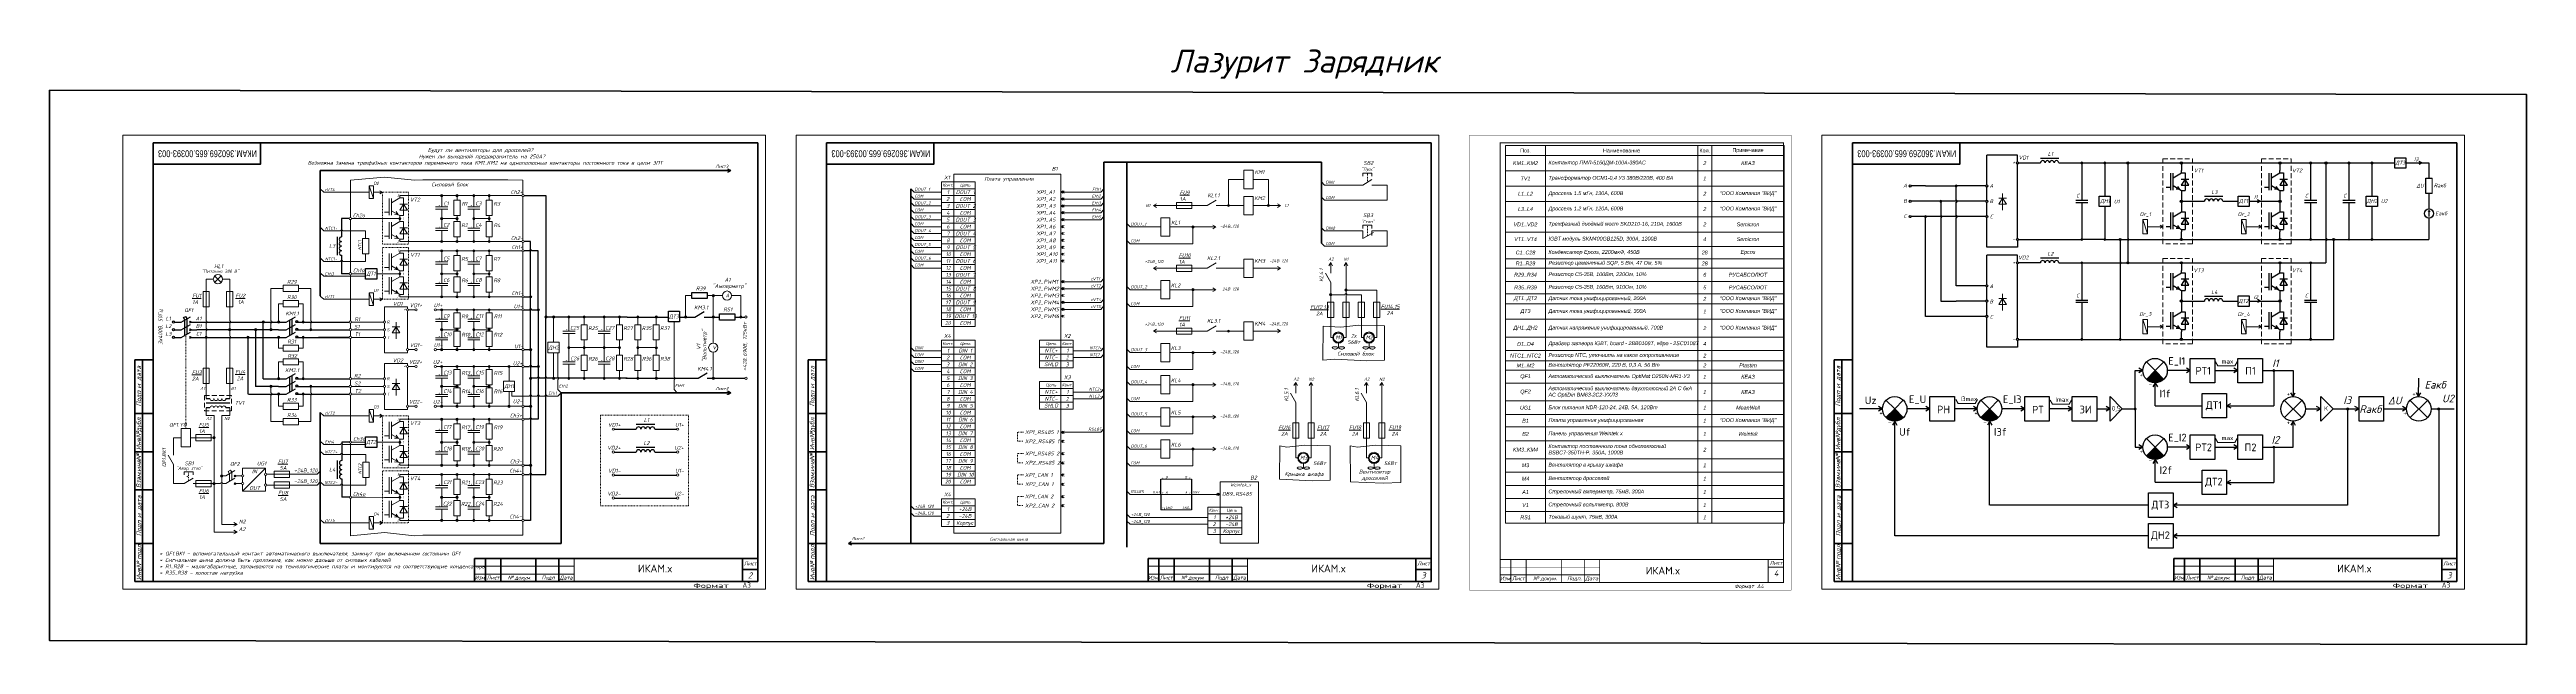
# Model space of a CAD drawing. Header units: millimetres. Extents: x 2217 to 6365, y 510 to 994.
# Drawn here: x 2217 to 3833, y 605 to 994 of the extents above; entities that cross this region are included whole.
import ezdxf
from ezdxf.enums import TextEntityAlignment as Align

# ---------------------------------------------------------------- set-up
doc = ezdxf.new("R2010")
doc.units = ezdxf.units.MM
for name, pattern in [('EPL_DASH', [1, 0.5, -0.5]), ('HIDDEN2', [4.7625, 3.175, -1.5875]), ('Linetype6.080-3.840--', [0.390551, 0.23937, -0.151181, 0])]:
    doc.linetypes.add(name, pattern=pattern)
doc.layers.get('0').update_dxf_attribs({"lineweight": 0})
doc.layers.add('Индикация', color=140, linetype='Continuous')
for name, color, linetype, lineweight in [('Линии_тонкие', 7, 'Continuous', 9), ('Сигналная', 170, 'Linetype6.080-3.840--', 40), ('Силовая', 7, 'Continuous', 30)]:
    doc.layers.add(name, color=color, linetype=linetype, lineweight=lineweight)
doc.styles.add('GOSTW', font='GOSTW')
doc.styles.add('isocpeur', font='isocpeui.ttf')
doc.styles.add('K5_TEXTSTYLE', font='arial.ttf', dxfattribs={"width": 0.7, "oblique": 19})
doc.styles.get("Standard").update_dxf_attribs({"font": 'arial.ttf'})
doc.styles.add('Мой', font='isocpeui.ttf', dxfattribs={"height": 2.5})

# ---------------------------------------------------------------- blocks, each defined once
blk = doc.blocks.new('*T20')
at = {"color": 0, "linetype": 'ByBlock', "lineweight": -2, "transparency": 16777216}
for p, q in [((0, 0), (181.8, 0)), ((0, 0), (0, -246.6)), ((26, 0), (26, -246.6)), ((125.4, 0), (125.4, -246.6)), ((134.6, 0), (134.6, -246.6)), ((181.8, 0), (181.8, -246.6)), ((0, -6.4), (181.8, -6.4)), ((0, -16.4), (181.8, -16.4)), ((0, -26.4), (181.8, -26.4)), ((0, -36.4), (181.8, -36.4)), ((0, -46.4), (181.8, -46.4)), ((0, -56.4), (181.8, -56.4)), ((0, -65.8), (181.8, -65.8)), ((0, -73.8), (181.8, -73.8)), ((0, -80), (181.8, -80)), ((0, -88.6), (181.8, -88.6)), ((0, -96.7), (181.8, -96.7)), ((0, -103.3), (181.8, -103.3)), ((0, -113.3), (181.8, -113.3)), ((0, -125), (181.8, -125)), ((0, -133.8), (181.8, -133.8)), ((0, -140.5), (181.8, -140.5)), ((0, -146.6), (181.8, -146.6)), ((0, -155.1), (181.8, -155.1)), ((0, -166.6), (181.8, -166.6)), ((0, -175.6), (181.8, -175.6)), ((0, -183.7), (181.8, -183.7)), ((0, -192.7), (181.8, -192.7)), ((0, -204.4), (181.8, -204.4)), ((0, -213.1), (181.8, -213.1)), ((0, -221.9), (181.8, -221.9)), ((0, -230.4), (181.8, -230.4)), ((0, -238.9), (181.8, -238.9)), ((0, -246.6), (181.8, -246.6))]:
    blk.add_line(p, q, dxfattribs=at)
at = {"color": 0, "lineweight": 20, "transparency": 16777216, "char_height": 2.5}
for s, insert, width, attachment_point in [('{\\fArial|b0|i1|c204|p34;KM1..KM2}', (13, -11.4), 20.908, 5), ('{\\fArial|b0|i1|c204|p34;\\C256;Контактор ПМЛ-5160ДМ-100А-380AC}', (28, -11.4), 95.387, 4), ('{\\fArial|b0|i1|c204|p34;2', (130, -11.4), 4.079, 5), ('{\\fArial|b0|i1|c204|p34;КЕАЗ}', (158.2, -11.4), 42.053, 5), ('{\\fArial|b0|i1|c204|p34;L1..L2}', (13, -31.4), 20.908, 5), ('{\\fArial|b0|i1|c204|p34;TV1}', (13, -21.4), 20.908, 5), ('{\\fArial|b0|i1|c204|p34;Дроссель 1.5 мГн, 130А, 600В}', (28, -31.4), 95.387, 4), ('\\A1;{\\fArial|b0|i1|c204|p34;Трансформатор ОСМ1-0,4 У3 380В/220В, 400 ВА}', (28, -21.4), 95.387, 4), ('{\\fArial|b0|i1|c204|p34;2', (130, -31.4), 4.079, 5), ('{\\fArial|b0|i1|c204|p34;1', (130, -21.4), 4.079, 5), ('{\\fArial|b0|i1|c204|p34;"ООО Компания "ВИД"}', (158.2, -31.4), 42.053, 5), ('{\\fArial|b0|i1|c204|p34;L3..L4}', (13, -41.4), 20.908, 5), ('{\\fArial|b0|i1|c204|p34;Дроссель 1.2 мГн, 120А, 600В}', (28, -41.4), 95.387, 4), ('{\\fArial|b0|i1|c204|p34;2', (130, -41.4), 4.079, 5), ('{\\fArial|b0|i1|c204|p34;"ООО Компания "ВИД"}', (158.2, -41.4), 42.053, 5), ('{\\fArial|b0|i1|c204|p34;VD1..VD2}', (13, -51.4), 20.908, 5), ('{\\fArial|b0|i1|c204|p34;VT1..VT4}', (13, -61.1), 20.908, 5), ('{\\fArial|b0|i1|c204|p34;IGBT модуль SKM400GB125D, 300А, 1200В}', (28, -61.1), 95.387, 4), ('{\\fArial|b0|i1|c204|p34;Трехфазный диодный мост SKD210-16, 210А, 1600В}', (28, -51.4), 95.387, 4), ('{\\fArial|b0|i1|c204|p34;2', (130, -51.4), 4.079, 5), ('{\\fArial|b0|i1|c204|p34;4', (130, -61.1), 4.079, 5), ('{\\fArial|b0|i1|c204|p34;Semicron}', (158.2, -51.4), 42.053, 5), ('{\\fArial|b0|i1|c204|p34;Semicron}', (158.2, -61.1), 42.053, 5), ('{\\fArial|b0|i1|c204|p34;R1..R28}', (13, -76.9), 20.908, 5), ('{\\fArial|b0|i1|c204|p34;С1..С28}', (13, -69.8), 20.908, 5), ('{\\fArial|b0|i1|c204|p34;Конденсатор Epcos, 2200мкФ, 450В}', (28, -69.8), 95.387, 4), ('{\\fArial|b0|i1|c204|p34;Резистор цементный SQP, 5 Вт, 47 Ом, 5%}', (28, -76.9), 95.387, 4), ('{\\fArial|b0|i1|c204|p34;28', (130, -69.8), 4.079, 5), ('{\\fArial|b0|i1|c204|p34;28', (130, -76.9), 4.079, 5), ('{\\fArial|b0|i1|c204|p34;Epcos}', (158.2, -69.8), 42.053, 5), ('{\\fArial|b0|i1|c204|p34;R29..R34}', (13, -84.3), 20.908, 5), ('{\\fArial|b0|i1|c204|p34;R35..R39}', (13, -92.6), 20.908, 5), ('{\\fArial|b0|i1|c204|p34;Резистор С5-35В, 100Вт, 220Ом, 10% }', (28, -84.3), 95.387, 4), ('{\\fArial|b0|i1|c204|p34;Резистор С5-35В, 160Вт, 910Ом, 10% }', (28, -92.6), 95.387, 4), ('{\\fArial|b0|i1|c204|p34;5', (130, -92.6), 4.079, 5), ('{\\fArial|b0|i1|c204|p34;6', (130, -84.3), 4.079, 5), ('{\\fArial|b0|i1|c204|p34;РУСАБСОЛЮТ}', (158.2, -84.3), 42.053, 5), ('{\\fArial|b0|i1|c204|p34;РУСАБСОЛЮТ}', (158.2, -92.6), 42.053, 5), ('{\\fArial|b0|i1|c204|p34;ДТ1..ДТ2}', (13, -100), 20.908, 5), ('{\\fArial|b0|i1|c204|p34;ДТ3}', (13, -108.3), 20.908, 5), ('{\\fArial|b0|i1|c204|p34;Датчик тока унифицированный, 200А}', (28, -100), 95.387, 4), ('{\\fArial|b0|i1|c204|p34;Датчик тока унифицированный, 300А}', (28, -108.3), 95.387, 4), ('{\\fArial|b0|i1|c204|p34;2', (130, -100), 4.079, 5), ('{\\fArial|b0|i1|c204|p34;1', (130, -108.3), 4.079, 5), ('{\\fArial|b0|i1|c204|p34;"ООО Компания "ВИД"}', (158.2, -100), 42.053, 5), ('{\\fArial|b0|i1|c204|p34;"ООО Компания "ВИД"}', (158.2, -108.3), 42.053, 5), ('{\\fArial|b0|i1|c204|p34;ДН1..ДН2}', (13, -119.2), 20.908, 5), ('{\\fArial|b0|i1|c204|p34;D1..D4}', (13, -129.4), 20.908, 5), ('{\\fArial|b0|i1|c204|p34;Датчик напряжения унифицированный, 700В}', (28, -119.2), 95.387, 4), ('{\\fArial|b0|i1|c204|p34;Драйвер затвора IGBT, board - 2BB0108T, ядро - 2SC0108T}', (28, -129.4), 95.387, 4), ('{\\fArial|b0|i1|c204|p34;2', (130, -119.2), 4.079, 5), ('{\\fArial|b0|i1|c204|p34;4', (130, -129.4), 4.079, 5), ('{\\fArial|b0|i1|c204|p34;"ООО Компания "ВИД"}', (158.2, -119.2), 42.053, 5), ('{\\fArial|b0|i1|c204|p34;\\C2;NTC1..NTC2}', (13, -137.1), 20.908, 5), ('{\\fArial|b0|i1|c204|p34;M1..M2}', (13, -143.5), 20.908, 5), ('{\\fArial|b0|i1|c204|p34;\\C2;Резистор NTC, уточнить на какое сопротивление}', (28, -137.1), 95.387, 4), ('{\\fArial|b0|i1|c204|p34;Вентилятор PF22060R, 220 В, 0,3 А, 56 Вт}', (28, -143.5), 95.387, 4), ('{\\fArial|b0|i1|c204|p34;2', (130, -137.1), 4.079, 5), ('{\\fArial|b0|i1|c204|p34;2', (130, -143.5), 4.079, 5), ('{\\fArial|b0|i1|c204|p34;Plastim}', (158.2, -143.5), 42.053, 5), ('{\\fArial|b0|i1|c204|p34;QF1}', (13, -150.9), 20.908, 5), ('{\\fArial|b0|i1|c204|p34;QF2}', (13, -160.9), 20.908, 5), ('{\\fArial|b0|i1|c204|p34;Автоматический выключатель OptiMat D250N-MR1-У3}', (28, -150.9), 95.387, 4), ('{\\fArial|b0|i1|c204|p34;Автоматический выключатель двухполюсный 2А C 6кА AC OptiDin BM63-2C2-УХЛ3 }', (28, -160.9), 95.387, 4), ('{\\fArial|b0|i1|c204|p34;1', (130, -150.9), 4.079, 5), ('{\\fArial|b0|i1|c204|p34;1', (130, -160.9), 4.079, 5), ('{\\fArial|b0|i1|c204|p34;КЕАЗ }', (158.2, -150.9), 42.053, 5), ('{\\fArial|b0|i1|c204|p34;КЕАЗ}', (158.2, -160.9), 42.053, 5), ('{\\fArial|b0|i1|c204|p34;UG1}', (13, -171.1), 20.908, 5), ('{\\fArial|b0|i1|c204|p34;Блок питания NDR-120-24, 24В, 5А, 120Вт}', (28, -171.1), 95.387, 4), ('{\\fArial|b0|i1|c204|p34;1', (130, -171.1), 4.079, 5), ('{\\fArial|b0|i1|c204|p34;MeanWell}', (158.2, -171.1), 42.053, 5), ('{\\fArial|b0|i1|c204|p34;B1}', (13, -179.6), 20.908, 5), ('{\\fArial|b0|i1|c204|p34;\\C2;B2}', (13, -188.2), 20.908, 5), ('{\\fArial|b0|i1|c204|p34;Плата управления унифицированная}', (28, -179.6), 95.387, 4), ('{\\fArial|b0|i1|c204|p34;Панель управления Weintek x}', (28, -188.2), 95.387, 4), ('{\\fArial|b0|i1|c204|p34;1', (130, -179.6), 4.079, 5), ('{\\fArial|b0|i1|c204|p34;1', (130, -188.2), 4.079, 5), ('{\\fArial|b0|i1|c204|p34;"ООО Компания "ВИД"}', (158.2, -179.6), 42.053, 5), ('{\\fArial|b0|i1|c204|p34;Weintek}', (158.2, -188.2), 42.053, 5), ('{\\fArial|b0|i1|c204|p34;KM3..KM4}', (13, -198.5), 20.908, 5), ('{\\fArial|b0|i1|c204|p34;\\C2;M3}', (13, -208.7), 20.908, 5), ('{\\fArial|b0|i1|c204|p34;Контактор постоянного тока однополюсный BSBC7-350TH-P, 350А, 1000В}', (28, -198.5), 95.387, 4), ('{\\fArial|b0|i1|c204|p34;Вентилятор в крышу шкафа}', (28, -208.7), 95.387, 4), ('{\\fArial|b0|i1|c204|p34;2', (130, -198.5), 4.079, 5), ('{\\fArial|b0|i1|c204|p34;1', (130, -208.7), 4.079, 5), ('{\\fArial|b0|i1|c204|p34;\\C2;M4}', (13, -217.5), 20.908, 5), ('{\\fArial|b0|i1|c204|p34;A1}', (13, -226.2), 20.908, 5), ('{\\fArial|b0|i1|c204|p34;Вентилятор дросселей}', (28, -217.5), 95.387, 4), ('{\\fArial|b0|i1|c204|p34;Стрелочный амперметр, 75мВ, 300А}', (28, -226.2), 95.387, 4), ('{\\fArial|b0|i1|c204|p34;1', (130, -217.5), 4.079, 5), ('{\\fArial|b0|i1|c204|p34;1', (130, -226.2), 4.079, 5), ('{\\fArial|b0|i1|c204|p34;RS1}', (13, -242.7), 20.908, 5), ('{\\fArial|b0|i1|c204|p34;V1}', (13, -234.7), 20.908, 5), ('{\\fArial|b0|i1|c204|p34;Стрелочный вольтметр, 800В}', (28, -234.7), 95.387, 4), ('{\\fArial|b0|i1|c204|p34;Токовый шунт, 75мВ, 300А}', (28, -242.7), 95.387, 4), ('{\\fArial|b0|i1|c204|p34;1', (130, -234.7), 4.079, 5), ('{\\fArial|b0|i1|c204|p34;1', (130, -242.7), 4.079, 5)]:
    blk.add_mtext(s, dxfattribs=dict(at, insert=insert, width=width, attachment_point=attachment_point))
at = {"color": 0, "lineweight": 20, "transparency": 16777216, "char_height": 2.5, "attachment_point": 5, "style": 'Мой'}
for s, insert, width in [('{\\fArial|b0|i0|c204|p34;Поз\\fArial|b0|i0|c0|p34;.}', (13, -3.2), 22.961), ('{\\fArial|b0|i0|c204|p34;Наименование}', (75.7, -3.2), 96.318), ('{\\fArial|b0|i0|c204|p34;Кол\\fArial|b0|i0|c0|p34;.}', (130, -3.2), 9.202), ('{\\fArial|b0|i0|c204|p34;Примечание}', (158.2, -3.2), 47.176)]:
    blk.add_mtext(s, dxfattribs=dict(at, insert=insert, width=width))

msp = doc.modelspace()

# ---------------------------------------------------------------- hatches: boundary and pattern name
at = {"linetype": 'Continuous', "ltscale": 4}
h = msp.add_hatch(color=256, dxfattribs=at)
edge = h.paths.add_edge_path()
edge.add_arc((3460.6, 904.6), 0.72, 0, 360)
h = msp.add_hatch(color=256, dxfattribs=at)
edge = h.paths.add_edge_path()
edge.add_arc((3542.6, 919.6), 0.72, 0, 360)
h = msp.add_hatch(color=256, dxfattribs=at)
edge = h.paths.add_edge_path()
edge.add_arc((3557.6, 919.6), 0.72, 0, 360)
h = msp.add_hatch(color=256, dxfattribs=at)
edge = h.paths.add_edge_path()
edge.add_arc((3691.9, 919.6), 0.72, 0, 360)
h = msp.add_hatch(color=256, dxfattribs=at)
edge = h.paths.add_edge_path()
edge.add_arc((3716.9, 919.6), 0.72, 0, 360)
h = msp.add_hatch(color=256, dxfattribs=at)
edge = h.paths.add_edge_path()
edge.add_arc((3731.9, 919.6), 0.72, 0, 360)
h = msp.add_hatch(color=256, dxfattribs=at)
edge = h.paths.add_edge_path()
edge.add_arc((2472.4, 898.3), 0.72, 0, 360)
h = msp.add_hatch(color=256, dxfattribs=at)
edge = h.paths.add_edge_path()
edge.add_arc((2482.4, 898.3), 0.72, 0, 360)
h = msp.add_hatch(color=256, dxfattribs=at)
edge = h.paths.add_edge_path()
edge.add_arc((2493.4, 898.3), 0.72, 0, 360)
h = msp.add_hatch(color=256, dxfattribs=at)
edge = h.paths.add_edge_path()
edge.add_arc((2503.4, 898.3), 0.72, 0, 360)
h = msp.add_hatch(color=256, dxfattribs=at)
edge = h.paths.add_edge_path()
edge.add_arc((2985.8, 891.8), 0.72, 0, 360)
h = msp.add_hatch(color=256, dxfattribs=at)
edge = h.paths.add_edge_path()
edge.add_arc((3011.8, 891.8), 0.72, 0, 360)
h = msp.add_hatch(color=256, dxfattribs=at)
edge = h.paths.add_edge_path()
edge.add_arc((3450.6, 894.6), 0.72, 0, 360)
h = msp.add_hatch(color=256, dxfattribs=at)
edge = h.paths.add_edge_path()
edge.add_arc((2445.1, 883.3), 0.72, 0, 360)
h = msp.add_hatch(color=256, dxfattribs=at)
edge = h.paths.add_edge_path()
edge.add_arc((2472.4, 883.3), 0.72, 0, 360)
h = msp.add_hatch(color=256, dxfattribs=at)
edge = h.paths.add_edge_path()
edge.add_arc((2482.4, 883.3), 0.72, 0, 360)
h = msp.add_hatch(color=256, dxfattribs=at)
edge = h.paths.add_edge_path()
edge.add_arc((2493.4, 883.3), 0.72, 0, 360)
h = msp.add_hatch(color=256, dxfattribs=at)
edge = h.paths.add_edge_path()
edge.add_arc((2503.4, 883.3), 0.72, 0, 360)
h = msp.add_hatch(color=256, dxfattribs=at)
edge = h.paths.add_edge_path()
edge.add_arc((2962.6, 877.8), 0.72, 0, 360)
h = msp.add_hatch(color=256, dxfattribs=at)
edge = h.paths.add_edge_path()
edge.add_arc((3440.6, 884.6), 0.72, 0, 360)
h = msp.add_hatch(color=256, dxfattribs=at)
edge = h.paths.add_edge_path()
edge.add_arc((2472.4, 868.3), 0.72, 0, 360)
h = msp.add_hatch(color=256, dxfattribs=at)
edge = h.paths.add_edge_path()
edge.add_arc((2472.4, 862.2), 0.72, 0, 360)
h = msp.add_hatch(color=256, dxfattribs=at)
edge = h.paths.add_edge_path()
edge.add_arc((2482.4, 868.3), 0.72, 0, 360)
h = msp.add_hatch(color=256, dxfattribs=at)
edge = h.paths.add_edge_path()
edge.add_arc((2482.4, 862.2), 0.72, 0, 360)
h = msp.add_hatch(color=256, dxfattribs=at)
edge = h.paths.add_edge_path()
edge.add_arc((2493.4, 868.3), 0.72, 0, 360)
h = msp.add_hatch(color=256, dxfattribs=at)
edge = h.paths.add_edge_path()
edge.add_arc((2493.4, 862.2), 0.72, 0, 360)
h = msp.add_hatch(color=256, dxfattribs=at)
edge = h.paths.add_edge_path()
edge.add_arc((2503.4, 868.3), 0.72, 0, 360)
h = msp.add_hatch(color=256, dxfattribs=at)
edge = h.paths.add_edge_path()
edge.add_arc((2503.4, 862.2), 0.72, 0, 360)
h = msp.add_hatch(color=256, dxfattribs=at)
edge = h.paths.add_edge_path()
edge.add_arc((3542.6, 869.6), 0.72, 0, 360)
h = msp.add_hatch(color=256, dxfattribs=at)
edge = h.paths.add_edge_path()
edge.add_arc((3557.6, 869.6), 0.72, 0, 360)
h = msp.add_hatch(color=256, dxfattribs=at)
edge = h.paths.add_edge_path()
edge.add_arc((3691.9, 869.6), 0.72, 0, 360)
h = msp.add_hatch(color=256, dxfattribs=at)
edge = h.paths.add_edge_path()
edge.add_arc((3716.9, 869.6), 0.72, 0, 360)
h = msp.add_hatch(color=256, dxfattribs=at)
edge = h.paths.add_edge_path()
edge.add_arc((3731.9, 869.6), 0.72, 0, 360)
h = msp.add_hatch(color=256, dxfattribs=at)
edge = h.paths.add_edge_path()
edge.add_arc((2445.1, 847.2), 0.72, 0, 360)
h = msp.add_hatch(color=256, dxfattribs=at)
edge = h.paths.add_edge_path()
edge.add_arc((2472.4, 847.2), 0.72, 0, 360)
h = msp.add_hatch(color=256, dxfattribs=at)
edge = h.paths.add_edge_path()
edge.add_arc((2482.4, 847.2), 0.72, 0, 360)
h = msp.add_hatch(color=256, dxfattribs=at)
edge = h.paths.add_edge_path()
edge.add_arc((2493.4, 847.2), 0.72, 0, 360)
h = msp.add_hatch(color=256, dxfattribs=at)
edge = h.paths.add_edge_path()
edge.add_arc((2503.4, 847.2), 0.72, 0, 360)
h = msp.add_hatch(color=256, dxfattribs=at)
edge = h.paths.add_edge_path()
edge.add_arc((3542.6, 854.4), 0.72, 0, 360)
h = msp.add_hatch(color=256, dxfattribs=at)
edge = h.paths.add_edge_path()
edge.add_arc((3691.9, 854.4), 0.72, 0, 360)
h = msp.add_hatch(color=256, dxfattribs=at)
edge = h.paths.add_edge_path()
edge.add_arc((2472.4, 832.2), 0.72, 0, 360)
h = msp.add_hatch(color=256, dxfattribs=at)
edge = h.paths.add_edge_path()
edge.add_arc((2472.4, 823.7), 0.72, 0, 360)
h = msp.add_hatch(color=256, dxfattribs=at)
edge = h.paths.add_edge_path()
edge.add_arc((2482.4, 832.2), 0.72, 0, 360)
h = msp.add_hatch(color=256, dxfattribs=at)
edge = h.paths.add_edge_path()
edge.add_arc((2482.4, 823.7), 0.72, 0, 360)
h = msp.add_hatch(color=256, dxfattribs=at)
edge = h.paths.add_edge_path()
edge.add_arc((2493.4, 832.2), 0.72, 0, 360)
h = msp.add_hatch(color=256, dxfattribs=at)
edge = h.paths.add_edge_path()
edge.add_arc((2493.4, 823.7), 0.72, 0, 360)
h = msp.add_hatch(color=256, dxfattribs=at)
edge = h.paths.add_edge_path()
edge.add_arc((2503.4, 832.2), 0.72, 0, 360)
h = msp.add_hatch(color=256, dxfattribs=at)
edge = h.paths.add_edge_path()
edge.add_arc((2503.4, 823.7), 0.72, 0, 360)
h = msp.add_hatch(color=256, dxfattribs=at)
edge = h.paths.add_edge_path()
edge.add_arc((2530.4, 832.2), 0.72, 0, 360)
h = msp.add_hatch(color=256, dxfattribs=at)
edge = h.paths.add_edge_path()
edge.add_arc((2535.4, 823.7), 0.72, 0, 360)
h = msp.add_hatch(color=2, dxfattribs=at)
edge = h.paths.add_edge_path()
edge.add_arc((2649.6, 833), 0.72, 0, 360)
h = msp.add_hatch(color=2, dxfattribs=at)
edge = h.paths.add_edge_path()
edge.add_arc((2649.6, 833), 0.72, 0, 360)
h = msp.add_hatch(color=256, dxfattribs=at)
edge = h.paths.add_edge_path()
edge.add_arc((2962.6, 836.8), 0.72, 0, 360)
h = msp.add_hatch(color=256, dxfattribs=at)
edge = h.paths.add_edge_path()
edge.add_arc((3052.5, 833.6), 0.72, 0, 360)
h = msp.add_hatch(color=256, dxfattribs=at)
edge = h.paths.add_edge_path()
edge.add_arc((3062.5, 836.6), 0.72, 0, 360)
h = msp.add_hatch(color=256, dxfattribs=at)
edge = h.paths.add_edge_path()
edge.add_arc((2334.1, 810.7), 0.72, 0, 360)
h = msp.add_hatch(color=256, dxfattribs=at)
edge = h.paths.add_edge_path()
edge.add_arc((2351, 810.7), 0.72, 0, 360)
h = msp.add_hatch(color=256, dxfattribs=at)
edge = h.paths.add_edge_path()
edge.add_arc((2356, 815.7), 0.72, 0, 360)
h = msp.add_hatch(color=256, dxfattribs=at)
edge = h.paths.add_edge_path()
edge.add_arc((2361, 810.7), 0.72, 0, 360)
h = msp.add_hatch(color=256, dxfattribs=at)
edge = h.paths.add_edge_path()
edge.add_arc((2366, 815.7), 0.72, 0, 360)
h = msp.add_hatch(color=256, dxfattribs=at)
edge = h.paths.add_edge_path()
edge.add_arc((2382, 815.7), 0.72, 0, 360)
h = msp.add_hatch(color=256, dxfattribs=at)
edge = h.paths.add_edge_path()
edge.add_arc((2387, 810.7), 0.72, 0, 360)
h = msp.add_hatch(color=256, dxfattribs=at)
edge = h.paths.add_edge_path()
edge.add_arc((2472.4, 810.7), 0.72, 0, 360)
h = msp.add_hatch(color=256, dxfattribs=at)
edge = h.paths.add_edge_path()
edge.add_arc((2482.4, 810.7), 0.72, 0, 360)
h = msp.add_hatch(color=256, dxfattribs=at)
edge = h.paths.add_edge_path()
edge.add_arc((2493.4, 810.7), 0.72, 0, 360)
h = msp.add_hatch(color=256, dxfattribs=at)
edge = h.paths.add_edge_path()
edge.add_arc((2503.4, 810.7), 0.72, 0, 360)
h = msp.add_hatch(color=256, dxfattribs=at)
edge = h.paths.add_edge_path()
edge.add_arc((2540.4, 819), 0.72, 0, 360)
h = msp.add_hatch(color=256, dxfattribs=at)
edge = h.paths.add_edge_path()
edge.add_arc((2545.4, 819), 0.72, 0, 360)
h = msp.add_hatch(color=256, dxfattribs=at)
edge = h.paths.add_edge_path()
edge.add_arc((2555.4, 819), 0.72, 0, 360)
h = msp.add_hatch(color=256, dxfattribs=at)
edge = h.paths.add_edge_path()
edge.add_arc((2565.4, 819), 0.72, 0, 360)
h = msp.add_hatch(color=256, dxfattribs=at)
edge = h.paths.add_edge_path()
edge.add_arc((2578.4, 819), 0.72, 0, 360)
h = msp.add_hatch(color=256, dxfattribs=at)
edge = h.paths.add_edge_path()
edge.add_arc((2588.4, 819), 0.72, 0, 360)
h = msp.add_hatch(color=256, dxfattribs=at)
edge = h.paths.add_edge_path()
edge.add_arc((2600.4, 819), 0.72, 0, 360)
h = msp.add_hatch(color=256, dxfattribs=at)
edge = h.paths.add_edge_path()
edge.add_arc((2612.4, 819), 0.72, 0, 360)
h = msp.add_hatch(color=2, dxfattribs=at)
edge = h.paths.add_edge_path()
edge.add_arc((2631.6, 819), 0.72, 0, 360)
h = msp.add_hatch(color=2, dxfattribs=at)
edge = h.paths.add_edge_path()
edge.add_arc((2631.6, 819), 0.72, 0, 360)
h = msp.add_hatch(color=2, dxfattribs=at)
edge = h.paths.add_edge_path()
edge.add_arc((2649.6, 819), 0.72, 0, 360)
h = msp.add_hatch(color=2, dxfattribs=at)
edge = h.paths.add_edge_path()
edge.add_arc((2649.6, 819), 0.72, 0, 360)
h = msp.add_hatch(color=2, dxfattribs=at)
edge = h.paths.add_edge_path()
edge.add_arc((2667.6, 819), 0.72, 0, 360)
h = msp.add_hatch(color=256, dxfattribs=at)
edge = h.paths.add_edge_path()
edge.add_arc((2985.8, 809.8), 0.72, 0, 360)
h = msp.add_hatch(color=256, dxfattribs=at)
edge = h.paths.add_edge_path()
edge.add_arc((2318.7, 805.7), 0.72, 0, 360)
h = msp.add_hatch(color=256, dxfattribs=at)
edge = h.paths.add_edge_path()
edge.add_arc((2346, 805.7), 0.72, 0, 360)
h = msp.add_hatch(color=256, dxfattribs=at)
edge = h.paths.add_edge_path()
edge.add_arc((2366, 805.7), 0.72, 0, 360)
h = msp.add_hatch(color=256, dxfattribs=at)
edge = h.paths.add_edge_path()
edge.add_arc((2382, 805.7), 0.72, 0, 360)
h = msp.add_hatch(color=256, dxfattribs=at)
edge = h.paths.add_edge_path()
edge.add_arc((2472.4, 797.7), 0.72, 0, 360)
h = msp.add_hatch(color=256, dxfattribs=at)
edge = h.paths.add_edge_path()
edge.add_arc((2472.4, 797.7), 0.72, 0, 360)
h = msp.add_hatch(color=256, dxfattribs=at)
edge = h.paths.add_edge_path()
edge.add_arc((2482.4, 797.7), 0.72, 0, 360)
h = msp.add_hatch(color=256, dxfattribs=at)
edge = h.paths.add_edge_path()
edge.add_arc((2493.4, 797.7), 0.72, 0, 360)
h = msp.add_hatch(color=256, dxfattribs=at)
edge = h.paths.add_edge_path()
edge.add_arc((2503.4, 797.7), 0.72, 0, 360)
h = msp.add_hatch(color=256, dxfattribs=at)
edge = h.paths.add_edge_path()
edge.add_arc((2530.4, 797.7), 0.72, 0, 360)
h = msp.add_hatch(color=256, dxfattribs=at)
edge = h.paths.add_edge_path()
edge.add_arc((2555.4, 799), 0.72, 0, 360)
h = msp.add_hatch(color=256, dxfattribs=at)
edge = h.paths.add_edge_path()
edge.add_arc((2565.4, 799), 0.72, 0, 360)
h = msp.add_hatch(color=256, dxfattribs=at)
edge = h.paths.add_edge_path()
edge.add_arc((2578.4, 799), 0.72, 0, 360)
h = msp.add_hatch(color=256, dxfattribs=at)
edge = h.paths.add_edge_path()
edge.add_arc((2588.4, 799), 0.72, 0, 360)
h = msp.add_hatch(color=256, dxfattribs=at)
edge = h.paths.add_edge_path()
edge.add_arc((2600.4, 799), 0.72, 0, 360)
h = msp.add_hatch(color=256, dxfattribs=at)
edge = h.paths.add_edge_path()
edge.add_arc((2612.4, 798.9), 0.72, 0, 360)
h = msp.add_hatch(color=256, dxfattribs=at)
edge = h.paths.add_edge_path()
edge.add_arc((2962.6, 795.8), 0.72, 0, 360)
h = msp.add_hatch(color=256, dxfattribs=at)
edge = h.paths.add_edge_path()
edge.add_arc((3542.6, 804.4), 0.72, 0, 360)
h = msp.add_hatch(color=256, dxfattribs=at)
edge = h.paths.add_edge_path()
edge.add_arc((3567.6, 804.4), 0.72, 0, 360)
h = msp.add_hatch(color=256, dxfattribs=at)
edge = h.paths.add_edge_path()
edge.add_arc((3691.9, 804.4), 0.72, 0, 360)
h = msp.add_hatch(color=256, dxfattribs=at)
edge = h.paths.add_edge_path()
edge.add_arc((2366, 778.7), 0.72, 0, 360)
h = msp.add_hatch(color=256, dxfattribs=at)
edge = h.paths.add_edge_path()
edge.add_arc((2382, 778.7), 0.72, 0, 360)
h = msp.add_hatch(color=256, dxfattribs=at)
edge = h.paths.add_edge_path()
edge.add_arc((2472.4, 786.7), 0.72, 0, 360)
h = msp.add_hatch(color=256, dxfattribs=at)
edge = h.paths.add_edge_path()
edge.add_arc((2482.4, 786.7), 0.72, 0, 360)
h = msp.add_hatch(color=256, dxfattribs=at)
edge = h.paths.add_edge_path()
edge.add_arc((2493.4, 786.7), 0.72, 0, 360)
h = msp.add_hatch(color=256, dxfattribs=at)
edge = h.paths.add_edge_path()
edge.add_arc((2503.4, 786.7), 0.72, 0, 360)
h = msp.add_hatch(color=256, dxfattribs=at)
edge = h.paths.add_edge_path()
edge.add_arc((2516.4, 786.7), 0.72, 0, 360)
h = msp.add_hatch(color=256, dxfattribs=at)
edge = h.paths.add_edge_path()
edge.add_arc((2530.4, 779), 0.72, 0, 360)
h = msp.add_hatch(color=256, dxfattribs=at)
edge = h.paths.add_edge_path()
edge.add_arc((2535.4, 786.7), 0.72, 0, 360)
h = msp.add_hatch(color=256, dxfattribs=at)
edge = h.paths.add_edge_path()
edge.add_arc((2545.4, 779), 0.72, 0, 360)
h = msp.add_hatch(color=256, dxfattribs=at)
edge = h.paths.add_edge_path()
edge.add_arc((2555.4, 779), 0.72, 0, 360)
h = msp.add_hatch(color=256, dxfattribs=at)
edge = h.paths.add_edge_path()
edge.add_arc((2565.4, 779), 0.72, 0, 360)
h = msp.add_hatch(color=256, dxfattribs=at)
edge = h.paths.add_edge_path()
edge.add_arc((2578.4, 779), 0.72, 0, 360)
h = msp.add_hatch(color=256, dxfattribs=at)
edge = h.paths.add_edge_path()
edge.add_arc((2588.4, 779), 0.72, 0, 360)
h = msp.add_hatch(color=256, dxfattribs=at)
edge = h.paths.add_edge_path()
edge.add_arc((2600.4, 779), 0.72, 0, 360)
h = msp.add_hatch(color=256, dxfattribs=at)
edge = h.paths.add_edge_path()
edge.add_arc((2612.4, 779), 0.72, 0, 360)
h = msp.add_hatch(color=256, dxfattribs=at)
edge = h.paths.add_edge_path()
edge.add_arc((2649.6, 779), 0.72, 0, 360)
h = msp.add_hatch(color=256)
h.dxf.hatch_style = 1
h.paths.add_polyline_path([(3590.4, 784), (3590.4, 776), (3590.5, 776, 0.19788), (3596.1, 778.3)])
h.paths.add_polyline_path([(3590.4, 784), (3590.4, 784), (3584.8, 778.3, 0.198132), (3590.4, 776)])
h = msp.add_hatch(color=256, dxfattribs=at)
edge = h.paths.add_edge_path()
edge.add_arc((3667.9, 784), 0.72, 0, 360)
h = msp.add_hatch(color=256, dxfattribs=at)
edge = h.paths.add_edge_path()
edge.add_arc((2361, 773.7), 0.72, 0, 360)
h = msp.add_hatch(color=256, dxfattribs=at)
edge = h.paths.add_edge_path()
edge.add_arc((2366, 768.7), 0.72, 0, 360)
h = msp.add_hatch(color=256, dxfattribs=at)
edge = h.paths.add_edge_path()
edge.add_arc((2382, 768.7), 0.72, 0, 360)
h = msp.add_hatch(color=256, dxfattribs=at)
edge = h.paths.add_edge_path()
edge.add_arc((2387, 773.7), 0.72, 0, 360)
h = msp.add_hatch(color=256, dxfattribs=at)
edge = h.paths.add_edge_path()
edge.add_arc((2472.4, 773.7), 0.72, 0, 360)
h = msp.add_hatch(color=256, dxfattribs=at)
edge = h.paths.add_edge_path()
edge.add_arc((2472.4, 760.7), 0.72, 0, 360)
h = msp.add_hatch(color=256, dxfattribs=at)
edge = h.paths.add_edge_path()
edge.add_arc((2482.4, 773.7), 0.72, 0, 360)
h = msp.add_hatch(color=256, dxfattribs=at)
edge = h.paths.add_edge_path()
edge.add_arc((2482.4, 760.7), 0.72, 0, 360)
h = msp.add_hatch(color=256, dxfattribs=at)
edge = h.paths.add_edge_path()
edge.add_arc((2493.4, 773.7), 0.72, 0, 360)
h = msp.add_hatch(color=256, dxfattribs=at)
edge = h.paths.add_edge_path()
edge.add_arc((2493.4, 760.7), 0.72, 0, 360)
h = msp.add_hatch(color=256, dxfattribs=at)
edge = h.paths.add_edge_path()
edge.add_arc((2503.4, 773.7), 0.72, 0, 360)
h = msp.add_hatch(color=256, dxfattribs=at)
edge = h.paths.add_edge_path()
edge.add_arc((2503.4, 760.7), 0.72, 0, 360)
h = msp.add_hatch(color=256, dxfattribs=at)
edge = h.paths.add_edge_path()
edge.add_arc((2516.4, 760.7), 0.72, 0, 360)
h = msp.add_hatch(color=256, dxfattribs=at)
edge = h.paths.add_edge_path()
edge.add_arc((2530.4, 760.7), 0.72, 0, 360)
h = msp.add_hatch(color=256, dxfattribs=at)
edge = h.paths.add_edge_path()
edge.add_arc((2962.6, 774.8), 0.72, 0, 360)
h = msp.add_hatch(color=256, dxfattribs=at)
edge = h.paths.add_edge_path()
edge.add_arc((3577.4, 759), 0.72, 0, 360)
h = msp.add_hatch(color=256, dxfattribs=at)
edge = h.paths.add_edge_path()
edge.add_arc((3716, 759), 0.72, 0, 360)
h = msp.add_hatch(color=256, dxfattribs=at)
edge = h.paths.add_edge_path()
edge.add_arc((3775.5, 759), 0.72, 0, 360)
h = msp.add_hatch(color=256, dxfattribs=at)
edge = h.paths.add_edge_path()
edge.add_arc((2472.4, 752.2), 0.72, 0, 360)
h = msp.add_hatch(color=256, dxfattribs=at)
edge = h.paths.add_edge_path()
edge.add_arc((2482.4, 752.2), 0.72, 0, 360)
h = msp.add_hatch(color=256, dxfattribs=at)
edge = h.paths.add_edge_path()
edge.add_arc((2493.4, 752.2), 0.72, 0, 360)
h = msp.add_hatch(color=256, dxfattribs=at)
edge = h.paths.add_edge_path()
edge.add_arc((2503.4, 752.2), 0.72, 0, 360)
h = msp.add_hatch(color=256, dxfattribs=at)
edge = h.paths.add_edge_path()
edge.add_arc((2962.6, 753.8), 0.72, 0, 360)
h = msp.add_hatch(color=256)
h.dxf.hatch_style = 1
h.paths.add_polyline_path([(3420.5, 759), (3420.5, 751), (3420.5, 751, 0.19788), (3426.1, 753.4)])
h.paths.add_polyline_path([(3420.5, 759), (3420.5, 759), (3414.8, 753.4, 0.198132), (3420.5, 751)])
h = msp.add_hatch(color=256)
h.dxf.hatch_style = 1
h.paths.add_polyline_path([(3482.4, 759), (3482.4, 751), (3482.5, 751, 0.19788), (3488.1, 753.3)])
h.paths.add_polyline_path([(3482.4, 759), (3482.4, 759), (3476.8, 753.4, 0.198132), (3482.4, 751)])
h = msp.add_hatch(color=256, dxfattribs=at)
edge = h.paths.add_edge_path()
edge.add_arc((2323.9, 740.2), 0.72, 0, 360)
h = msp.add_hatch(color=256, dxfattribs=at)
edge = h.paths.add_edge_path()
edge.add_arc((2445.1, 737.2), 0.72, 0, 360)
h = msp.add_hatch(color=256, dxfattribs=at)
edge = h.paths.add_edge_path()
edge.add_arc((2472.4, 737.2), 0.72, 0, 360)
h = msp.add_hatch(color=256, dxfattribs=at)
edge = h.paths.add_edge_path()
edge.add_arc((2482.4, 737.2), 0.72, 0, 360)
h = msp.add_hatch(color=256, dxfattribs=at)
edge = h.paths.add_edge_path()
edge.add_arc((2493.4, 737.2), 0.72, 0, 360)
h = msp.add_hatch(color=256, dxfattribs=at)
edge = h.paths.add_edge_path()
edge.add_arc((2503.4, 737.2), 0.72, 0, 360)
h = msp.add_hatch(color=256, dxfattribs=at)
edge = h.paths.add_edge_path()
edge.add_arc((2962.6, 732.8), 0.72, 0, 360)
h = msp.add_hatch(color=256)
h.dxf.hatch_style = 1
h.paths.add_polyline_path([(3590.4, 734), (3590.4, 726), (3590.5, 726, 0.19788), (3596.1, 728.3)])
h.paths.add_polyline_path([(3590.4, 734), (3590.4, 734), (3584.8, 728.3, 0.198132), (3590.4, 726)])
h = msp.add_hatch(color=256, dxfattribs=at)
edge = h.paths.add_edge_path()
edge.add_arc((3667.9, 734), 0.72, 0, 360)
h = msp.add_hatch(color=256, dxfattribs=at)
edge = h.paths.add_edge_path()
edge.add_arc((2328.9, 715.2), 0.72, 0, 360)
h = msp.add_hatch(color=256, dxfattribs=at)
edge = h.paths.add_edge_path()
edge.add_arc((2472.4, 722.2), 0.72, 0, 360)
h = msp.add_hatch(color=256, dxfattribs=at)
edge = h.paths.add_edge_path()
edge.add_arc((2472.4, 716.2), 0.72, 0, 360)
h = msp.add_hatch(color=256, dxfattribs=at)
edge = h.paths.add_edge_path()
edge.add_arc((2482.4, 722.2), 0.72, 0, 360)
h = msp.add_hatch(color=256, dxfattribs=at)
edge = h.paths.add_edge_path()
edge.add_arc((2482.4, 716.2), 0.72, 0, 360)
h = msp.add_hatch(color=256, dxfattribs=at)
edge = h.paths.add_edge_path()
edge.add_arc((2493.4, 722.2), 0.72, 0, 360)
h = msp.add_hatch(color=256, dxfattribs=at)
edge = h.paths.add_edge_path()
edge.add_arc((2493.4, 716.2), 0.72, 0, 360)
h = msp.add_hatch(color=256, dxfattribs=at)
edge = h.paths.add_edge_path()
edge.add_arc((2503.4, 722.2), 0.72, 0, 360)
h = msp.add_hatch(color=256, dxfattribs=at)
edge = h.paths.add_edge_path()
edge.add_arc((2503.4, 716.2), 0.72, 0, 360)
h = msp.add_hatch(color=256, dxfattribs=at)
edge = h.paths.add_edge_path()
edge.add_arc((2530.4, 722.2), 0.72, 0, 360)
h = msp.add_hatch(color=256, dxfattribs=at)
edge = h.paths.add_edge_path()
edge.add_arc((2323.9, 710.2), 0.72, 0, 360)
h = msp.add_hatch(color=256, dxfattribs=at)
edge = h.paths.add_edge_path()
edge.add_arc((2445.1, 701.2), 0.72, 0, 360)
h = msp.add_hatch(color=256, dxfattribs=at)
edge = h.paths.add_edge_path()
edge.add_arc((2472.4, 701.2), 0.72, 0, 360)
h = msp.add_hatch(color=256, dxfattribs=at)
edge = h.paths.add_edge_path()
edge.add_arc((2482.4, 701.2), 0.72, 0, 360)
h = msp.add_hatch(color=256, dxfattribs=at)
edge = h.paths.add_edge_path()
edge.add_arc((2493.4, 701.2), 0.72, 0, 360)
h = msp.add_hatch(color=256, dxfattribs=at)
edge = h.paths.add_edge_path()
edge.add_arc((2503.4, 701.2), 0.72, 0, 360)
h = msp.add_hatch(color=256, dxfattribs=at)
edge = h.paths.add_edge_path()
edge.add_arc((2472.4, 686.2), 0.72, 0, 360)
h = msp.add_hatch(color=256, dxfattribs=at)
edge = h.paths.add_edge_path()
edge.add_arc((2482.4, 686.2), 0.72, 0, 360)
h = msp.add_hatch(color=256, dxfattribs=at)
edge = h.paths.add_edge_path()
edge.add_arc((2493.4, 686.2), 0.72, 0, 360)
h = msp.add_hatch(color=256, dxfattribs=at)
edge = h.paths.add_edge_path()
edge.add_arc((2503.4, 686.2), 0.72, 0, 360)
at = {"layer": 'Силовая', "linetype": 'Continuous', "ltscale": 4}
h = msp.add_hatch(color=256, dxfattribs=at)
edge = h.paths.add_edge_path()
edge.add_arc((3572.6, 919.6), 0.72, 0, 360)
h = msp.add_hatch(color=256, dxfattribs=at)
edge = h.paths.add_edge_path()
edge.add_arc((3607.6, 919.6), 0.72, 0, 360)
h = msp.add_hatch(color=256, dxfattribs=at)
edge = h.paths.add_edge_path()
edge.add_arc((3671.9, 919.6), 0.72, 0, 360)
h = msp.add_hatch(color=256, dxfattribs=at)
edge = h.paths.add_edge_path()
edge.add_arc((3701.9, 919.6), 0.72, 0, 360)
h = msp.add_hatch(color=256, dxfattribs=at)
edge = h.paths.add_edge_path()
edge.add_arc((3607.6, 894.6), 0.72, 0, 360)
h = msp.add_hatch(color=256, dxfattribs=at)
edge = h.paths.add_edge_path()
edge.add_arc((3671.9, 894.6), 0.72, 0, 360)
h = msp.add_hatch(color=256, dxfattribs=at)
edge = h.paths.add_edge_path()
edge.add_arc((3567.6, 869.6), 0.72, 0, 360)
h = msp.add_hatch(color=256, dxfattribs=at)
edge = h.paths.add_edge_path()
edge.add_arc((3607.6, 869.6), 0.72, 0, 360)
h = msp.add_hatch(color=256, dxfattribs=at)
edge = h.paths.add_edge_path()
edge.add_arc((3671.9, 869.6), 0.72, 0, 360)
h = msp.add_hatch(color=256, dxfattribs=at)
edge = h.paths.add_edge_path()
edge.add_arc((3706.9, 869.6), 0.72, 0, 360)
h = msp.add_hatch(color=256, dxfattribs=at)
edge = h.paths.add_edge_path()
edge.add_arc((3572.6, 854.4), 0.72, 0, 360)
h = msp.add_hatch(color=256, dxfattribs=at)
edge = h.paths.add_edge_path()
edge.add_arc((3607.6, 854.4), 0.72, 0, 360)
h = msp.add_hatch(color=256, dxfattribs=at)
edge = h.paths.add_edge_path()
edge.add_arc((3671.9, 854.4), 0.72, 0, 360)
h = msp.add_hatch(color=256, dxfattribs=at)
edge = h.paths.add_edge_path()
edge.add_arc((3607.6, 829.4), 0.72, 0, 360)
h = msp.add_hatch(color=256, dxfattribs=at)
edge = h.paths.add_edge_path()
edge.add_arc((3671.9, 829.4), 0.72, 0, 360)
h = msp.add_hatch(color=256, dxfattribs=at)
edge = h.paths.add_edge_path()
edge.add_arc((3607.6, 804.4), 0.72, 0, 360)

# ---------------------------------------------------------------- linework, layer by layer
at = {"color": 0, "linetype": 'Continuous'}
for p, q in [((2264.3, 641.2), (2264.3, 937.7)), ((2264.3, 937.7), (2683.6, 937.7)), ((2683.6, 641.2), (2683.6, 937.7)), ((2703.6, 641.2), (2703.6, 937.7)), ((2703.6, 937.7), (3123, 937.7)), ((3123, 641.2), (3123, 937.7)), ((3373, 641.2), (3373, 937.7)), ((3373, 937.7), (3792.4, 937.7)), ((3792.4, 641.2), (3792.4, 937.7)), ((2264.3, 641.2), (2683.6, 641.2)), ((2703.6, 641.2), (3123, 641.2)), ((3373, 641.2), (3792.4, 641.2))]:
    msp.add_line(p, q, dxfattribs=at)
at = {"color": 0, "lineweight": 50}
for p, q in [((2678.7, 932.8), (2284.2, 932.8)), ((2284.2, 932.8), (2284.2, 646.2)), ((2678.7, 646.2), (2678.7, 932.8)), ((3118.1, 932.8), (2723.6, 932.8)), ((2723.6, 932.8), (2723.6, 646.2)), ((3118.1, 646.2), (3118.1, 932.8)), ((3787.4, 932.8), (3393, 932.8)), ((3393, 932.8), (3393, 646.2)), ((3787.4, 646.2), (3787.4, 932.8)), ((2493.9, 661.4), (2678.7, 661.4)), ((2493.9, 646.2), (2493.9, 661.4)), ((2500.9, 661.4), (2500.9, 646.2)), ((2510.9, 646.2), (2510.9, 661.4)), ((2533.9, 661.4), (2533.9, 646.2)), ((2548.8, 646.2), (2548.8, 661.4)), ((2668.7, 661.4), (2668.7, 646.2)), ((2678.6, 654.1), (2668.7, 654.1)), ((2933.3, 661.4), (3118.1, 661.4)), ((2933.3, 646.2), (2933.3, 661.4)), ((2940.3, 661.4), (2940.3, 646.2)), ((2950.3, 646.2), (2950.3, 661.4)), ((2973.3, 661.4), (2973.3, 646.2)), ((2988.2, 646.2), (2988.2, 661.4)), ((3108.1, 661.4), (3108.1, 646.2)), ((3118, 654.1), (3108.1, 654.1)), ((3602.7, 661.4), (3787.4, 661.4)), ((3602.7, 646.2), (3602.7, 661.4)), ((3609.7, 661.4), (3609.7, 646.2)), ((3619.7, 646.2), (3619.7, 661.4)), ((3642.7, 661.4), (3642.7, 646.2)), ((3657.6, 646.2), (3657.6, 661.4)), ((3777.5, 661.4), (3777.5, 646.2)), ((3787.4, 654.1), (3777.5, 654.1))]:
    msp.add_line(p, q, dxfattribs=at)
at = {"color": 4}
for p, q in [((2412.8, 908.3), (2412.8, 884)), ((2525.4, 899), (2525.4, 908.3)), ((2412.8, 882.6), (2412.8, 848)), ((2412.8, 846.6), (2412.8, 816.4)), ((2412.8, 814.9), (2412.8, 811.4)), ((2412.8, 809.9), (2412.8, 806.4)), ((3047.5, 813.1), (3047.4, 790.8)), ((3087.5, 813.2), (3087.5, 790.8)), ((2412.8, 804.9), (2412.8, 779.4)), ((2412.8, 777.9), (2412.8, 774.4)), ((2412.8, 772.9), (2412.8, 769.4)), ((2412.8, 767.9), (2412.8, 738)), ((2412.8, 736.6), (2412.8, 702)), ((2412.8, 700.5), (2412.9, 676.2))]:
    msp.add_line(p, q, dxfattribs=at)
for p, q in [((2798.5, 907.3), (2806.5, 907.3)), ((2798.5, 907.3), (2798.5, 902.8)), ((2806.5, 907.3), (2806.5, 902.3)), ((2806.5, 907.3), (2820.5, 907.3)), ((2820.5, 907.3), (2820.5, 902.8)), ((2985.8, 891.8), (2985.8, 908.8)), ((2985.8, 908.8), (2995.8, 908.8)), ((2995.8, 908.8), (2995.8, 914.8)), ((2995.8, 914.8), (3001.8, 914.8)), ((2995.8, 902.8), (2995.8, 909.3)), ((3001.8, 914.8), (3001.8, 902.8)), ((3001.8, 908.8), (3011.8, 908.8)), ((3011.8, 908.8), (3011.8, 891.8)), ((3048.5, 905.2), (3046.4, 907.3)), ((3048.5, 905.2), (3061.9, 905.2)), ((3061.9, 905.2), (3073.4, 905.2)), ((3076.4, 912.9), (3073.4, 912.9)), ((3073.4, 912.9), (3073.4, 910.9)), ((3073.4, 905.2), (3079.4, 908.7)), ((3076.4, 912.9), (3079.4, 912.9)), ((3079.4, 912.9), (3079.4, 910.9)), ((3079.4, 905.2), (3089.4, 905.2)), ((3089.4, 905.2), (3089.4, 895.2)), ((3557.6, 919.6), (3562.6, 919.6)), ((3557.6, 919.6), (3567.6, 919.6)), ((3771.1, 909.6), (3771.1, 899.6)), ((2395.4, 900.5), (2393.2, 902.7)), ((2425, 900.5), (2395.4, 900.5)), ((2425, 904.7), (2428, 896.4)), ((2428, 900.5), (2433.8, 900.5)), ((2433.8, 900.5), (2432.1, 901.5)), ((2433.8, 900.5), (2432.1, 899.5)), ((2438.1, 885.5), (2438.1, 896.5)), ((2439.6, 893.6), (2445.1, 896.8)), ((2439.6, 885.5), (2439.6, 896.5)), ((2445, 892.8), (2450, 892.8)), ((2445.1, 896.8), (2445.1, 898.3)), ((2445.1, 898.3), (2459.4, 898.3)), ((2445.1, 896.8), (2447.5, 896.8)), ((2447.5, 896.8), (2447.5, 894.5)), ((2447.5, 894.5), (2447.5, 887.5)), ((2447.5, 894.5), (2447.5, 887.5)), ((2482.4, 898.3), (2459.4, 898.3)), ((2472.4, 898.3), (2459.4, 898.3)), ((2468.4, 891), (2476.4, 891)), ((2468.4, 889.5), (2476.4, 889.5)), ((2472.4, 891), (2472.4, 898.3)), ((2472.4, 882.3), (2472.4, 889.5)), ((2482.4, 895.3), (2482.4, 898.3)), ((2482.4, 898.3), (2503.4, 898.3)), ((2482.4, 898.3), (2497.4, 898.3)), ((2489.4, 891), (2497.4, 891)), ((2489.4, 889.5), (2497.4, 889.5)), ((2493.4, 891), (2493.4, 898.3)), ((2493.4, 882.3), (2493.4, 889.5)), ((2503.4, 895.3), (2503.4, 898.3)), ((2503.4, 898.3), (2515.5, 898.3)), ((2515.5, 898.3), (2524.7, 898.3)), ((2780.6, 900.5), (2778.5, 902.7)), ((2780.6, 896), (2778.5, 898.2)), ((2780.6, 891.5), (2778.5, 893.7)), ((2780.6, 887), (2778.5, 889.2)), ((2798.5, 900.5), (2780.6, 900.5)), ((2798.5, 896), (2780.6, 896)), ((2798.5, 891.5), (2780.6, 891.5)), ((2798.5, 902.8), (2820.5, 902.8)), ((2798.5, 902.8), (2798.5, 898.3)), ((2798.5, 898.3), (2820.5, 898.3)), ((2798.5, 898.3), (2798.5, 893.8)), ((2798.5, 893.8), (2820.5, 893.8)), ((2798.5, 893.8), (2798.5, 889.3)), ((2798.5, 889.3), (2820.5, 889.3)), ((2798.5, 889.3), (2798.5, 884.8)), ((2806.5, 902.3), (2806.5, 897.3)), ((2820.5, 902.8), (2820.5, 898.3)), ((2820.5, 898.3), (2820.5, 893.8)), ((2820.5, 893.8), (2820.5, 889.3)), ((2820.5, 889.3), (2820.5, 884.8)), ((2876.5, 900.5), (2877.8, 901.3)), ((2876.5, 900.5), (2877.8, 899.8)), ((2876.5, 900.5), (2902.4, 900.5)), ((2876.5, 896), (2877.8, 896.8)), ((2876.5, 896), (2877.8, 895.3)), ((2876.5, 896), (2902.4, 896)), ((2876.5, 891.5), (2877.8, 892.3)), ((2876.5, 891.5), (2877.8, 890.8)), ((2876.5, 891.5), (2902.4, 891.5)), ((2877.3, 900.5), (2878.6, 901.3)), ((2877.3, 900.5), (2878.6, 899.8)), ((2877.3, 896), (2878.6, 896.8)), ((2877.3, 896), (2878.6, 895.3)), ((2877.3, 891.5), (2878.6, 892.3)), ((2877.3, 891.5), (2878.6, 890.8)), ((2902.4, 900.5), (2904.5, 902.7)), ((2902.4, 896), (2904.5, 898.2)), ((2902.4, 891.5), (2904.5, 893.7)), ((2902.4, 887), (2904.5, 889.2)), ((2936.8, 891.8), (2938.9, 893)), ((2936.8, 891.8), (2938.9, 890.6)), ((2936.8, 891.8), (2961.8, 891.8)), ((2961.8, 891.8), (2971.8, 891.8)), ((2961.8, 891.8), (2971.8, 891.8)), ((2971.8, 891.8), (2977.8, 895.3)), ((2977.8, 891.8), (2995.8, 891.8)), ((2995.8, 891.8), (2990.8, 891.8)), ((2995.8, 902.8), (3001.8, 902.8)), ((2995.8, 891.8), (2995.8, 897.8)), ((2995.8, 897.8), (3001.8, 897.8)), ((2995.8, 885.8), (2995.8, 892.3)), ((3001.8, 897.8), (3001.8, 885.8)), ((3001.8, 891.8), (3019.8, 891.8)), ((3019.8, 891.8), (3017.8, 893)), ((3019.8, 891.8), (3017.8, 890.6)), ((3048.5, 895.2), (3046.4, 897.3)), ((3089.4, 895.2), (3048.5, 895.2)), ((3480.6, 895.3), (3480.6, 903.9)), ((3488.4, 896.6), (3493.4, 896.6)), ((3490.9, 899.6), (3490.9, 889.6)), ((3490.9, 894.6), (3490.9, 888.7)), ((2395.4, 875.3), (2393.3, 877.4)), ((2406.4, 875.3), (2395.4, 875.3)), ((2407.8, 875.3), (2422.8, 875.3)), ((2413.6, 883.3), (2430.1, 883.3)), ((2430.1, 883.3), (2413.6, 883.3)), ((2422.8, 870.3), (2422.8, 875.3)), ((2430.1, 883.3), (2435.1, 883.3)), ((2435.1, 887.4), (2438.1, 887.4)), ((2435.1, 883.3), (2445.1, 883.3)), ((2438.1, 870), (2438.1, 881)), ((2439.6, 888.4), (2445.1, 885.3)), ((2439.6, 878.1), (2445.1, 881.3)), ((2439.6, 870), (2439.6, 881)), ((2439.6, 872.9), (2445.1, 869.8)), ((2444.1, 885.8), (2441.7, 886.1)), ((2444.1, 885.8), (2442.7, 887.8)), ((2445, 877.3), (2450, 877.3)), ((2445.1, 885.3), (2447.5, 885.3)), ((2445.1, 885.3), (2445.1, 881.3)), ((2445.1, 881.3), (2447.5, 881.3)), ((2447.5, 885.3), (2447.5, 887.5)), ((2447.5, 881.3), (2447.5, 879)), ((2447.5, 879), (2447.5, 872)), ((2447.5, 879), (2447.5, 872)), ((2468.4, 877), (2476.4, 877)), ((2468.4, 875.5), (2476.4, 875.5)), ((2472.4, 877), (2472.4, 885.3)), ((2472.4, 883.3), (2482.4, 883.3)), ((2472.4, 868.3), (2472.4, 875.5)), ((2482.4, 885.3), (2482.4, 881.3)), ((2482.4, 881.3), (2482.4, 885.3)), ((2489.4, 877), (2497.4, 877)), ((2489.4, 875.5), (2497.4, 875.5)), ((2493.4, 877), (2493.4, 885.3)), ((2493.4, 883.3), (2503.4, 883.3)), ((2493.4, 868.3), (2493.4, 875.5)), ((2503.4, 885.3), (2503.4, 881.3)), ((2503.4, 881.3), (2503.4, 885.3)), ((2780.6, 882.5), (2778.5, 884.7)), ((2780.6, 878), (2778.5, 880.2)), ((2780.6, 873.5), (2778.5, 875.7)), ((2798.5, 887), (2780.6, 887)), ((2798.5, 882.5), (2780.6, 882.5)), ((2798.5, 878), (2780.6, 878)), ((2798.5, 873.5), (2780.6, 873.5)), ((2798.5, 884.8), (2820.5, 884.8)), ((2798.5, 884.8), (2798.5, 880.3)), ((2798.5, 880.3), (2820.5, 880.3)), ((2798.5, 880.3), (2798.5, 875.8)), ((2798.5, 875.8), (2820.5, 875.8)), ((2798.5, 875.8), (2798.5, 871.3)), ((2820.5, 884.8), (2820.5, 880.3)), ((2820.5, 880.3), (2820.5, 875.8)), ((2820.5, 875.8), (2820.5, 871.3)), ((2876.5, 887), (2877.8, 887.8)), ((2876.5, 887), (2877.8, 886.3)), ((2876.5, 887), (2902.4, 887)), ((2876.5, 882.5), (2877.8, 883.3)), ((2876.5, 882.5), (2877.8, 881.8)), ((2876.5, 882.5), (2902.4, 882.5)), ((2876.5, 878), (2877.8, 878.8)), ((2876.5, 878), (2877.8, 877.3)), ((2876.5, 873.5), (2877.8, 874.3)), ((2876.5, 873.5), (2877.8, 872.8)), ((2877.3, 887), (2878.6, 887.8)), ((2877.3, 887), (2878.6, 886.3)), ((2877.3, 882.5), (2878.6, 883.3)), ((2877.3, 882.5), (2878.6, 881.8)), ((2877.3, 878), (2878.6, 878.8)), ((2877.3, 878), (2878.6, 877.3)), ((2877.3, 873.5), (2878.6, 874.3)), ((2877.3, 873.5), (2878.6, 872.8)), ((2902.4, 882.5), (2904.5, 884.7)), ((2921.6, 877.8), (2919.5, 880)), ((2921.6, 877.8), (2941.6, 877.8)), ((2947.6, 883.8), (2941.6, 883.8)), ((2941.6, 883.8), (2941.6, 871.8)), ((2947.6, 877.8), (2947.6, 883.8)), ((2947.6, 871.8), (2947.6, 877.8)), ((2947.6, 877.8), (2962.6, 877.8)), ((2962.6, 877.8), (2977.6, 877.8)), ((2962.6, 877.8), (2962.6, 866.8)), ((2977.6, 877.8), (2975.5, 879)), ((2977.6, 877.8), (2975.5, 876.6)), ((3001.8, 885.8), (2995.8, 885.8)), ((3048.5, 875.2), (3046.4, 877.3)), ((3048.5, 875.2), (3065, 875.2)), ((3061.9, 875.2), (3073.4, 875.2)), ((3076.4, 878.9), (3073.4, 878.9)), ((3073.4, 878.9), (3073.4, 876.9)), ((3073.4, 875.2), (3073.4, 870.2)), ((3073.4, 870.2), (3080.5, 874.3)), ((3076.4, 878.9), (3079.4, 878.9)), ((3079.4, 878.9), (3079.4, 876.9)), ((3079.4, 875.2), (3089.4, 875.2)), ((3079.4, 875.2), (3079.4, 872.2)), ((3089.4, 875.2), (3089.4, 865.2)), ((3582.5, 882.6), (3585.5, 873.3)), ((3595.5, 878), (3585.5, 878)), ((3595.5, 878), (3593.8, 879)), ((3595.5, 878), (3593.8, 877)), ((3646.8, 882.6), (3649.8, 873.3)), ((3659.8, 878), (3649.8, 878)), ((3659.8, 878), (3658.1, 879)), ((3659.8, 878), (3658.1, 877)), ((2395.4, 855.3), (2393.3, 857.4)), ((2422.8, 855.3), (2422.8, 860.3)), ((2435.1, 871.9), (2438.1, 871.9)), ((2438.1, 849.5), (2438.1, 860.5)), ((2439.6, 857.6), (2445.1, 860.8)), ((2439.6, 849.5), (2439.6, 860.5)), ((2444.1, 870.3), (2441.7, 870.5)), ((2444.1, 870.3), (2442.7, 872.3)), ((2445, 856.8), (2450, 856.8)), ((2445.1, 869.8), (2445.1, 868.3)), ((2445.1, 869.8), (2447.5, 869.8)), ((2445.1, 868.3), (2459.4, 868.3)), ((2445.1, 860.8), (2445.1, 862.2)), ((2445.1, 862.2), (2459.4, 862.2)), ((2445.1, 860.8), (2447.5, 860.8)), ((2447.5, 869.8), (2447.5, 872)), ((2447.5, 860.8), (2447.5, 858.5)), ((2447.5, 858.5), (2447.5, 851.5)), ((2447.5, 858.5), (2447.5, 851.5)), ((2459.4, 868.3), (2482.4, 868.3)), ((2482.4, 862.2), (2459.4, 862.2)), ((2472.4, 862.2), (2459.4, 862.2)), ((2472.4, 855), (2472.4, 862.2)), ((2482.4, 871.3), (2482.4, 868.3)), ((2482.4, 868.3), (2503.4, 868.3)), ((2482.4, 859.2), (2482.4, 862.2)), ((2503.4, 862.2), (2482.4, 862.2)), ((2493.4, 855), (2493.4, 862.2)), ((2503.4, 871.3), (2503.4, 868.3)), ((2503.4, 868.3), (2515.5, 868.3)), ((2503.4, 859.2), (2503.4, 862.2)), ((2503.4, 862.2), (2515.5, 862.2)), ((2515.5, 868.3), (2524.7, 868.3)), ((2515.5, 862.2), (2524.7, 862.2)), ((2780.6, 869), (2778.5, 871.2)), ((2780.6, 864.5), (2778.5, 866.7)), ((2780.6, 860), (2778.5, 862.2)), ((2780.6, 855.5), (2778.5, 857.7)), ((2798.5, 869), (2780.6, 869)), ((2798.5, 864.5), (2780.6, 864.5)), ((2798.5, 860), (2780.6, 860)), ((2798.5, 871.3), (2820.5, 871.3)), ((2798.5, 871.3), (2798.5, 866.8)), ((2798.5, 866.8), (2820.5, 866.8)), ((2798.5, 866.8), (2798.5, 862.3)), ((2798.5, 862.3), (2820.5, 862.3)), ((2798.5, 862.3), (2798.5, 857.8)), ((2798.5, 857.8), (2820.5, 857.8)), ((2798.5, 857.8), (2798.5, 853.3)), ((2820.5, 871.3), (2820.5, 866.8)), ((2820.5, 866.8), (2820.5, 862.3)), ((2820.5, 862.3), (2820.5, 857.8)), ((2820.5, 857.8), (2820.5, 853.3)), ((2876.5, 869), (2877.8, 869.8)), ((2876.5, 869), (2877.8, 868.3)), ((2876.5, 864.5), (2877.8, 865.3)), ((2876.5, 864.5), (2877.8, 863.8)), ((2876.5, 860), (2877.8, 860.8)), ((2876.5, 860), (2877.8, 859.3)), ((2877.3, 869), (2878.6, 869.8)), ((2877.3, 869), (2878.6, 868.3)), ((2877.3, 864.5), (2878.6, 865.3)), ((2877.3, 864.5), (2878.6, 863.8)), ((2877.3, 860), (2878.6, 860.8)), ((2877.3, 860), (2878.6, 859.3)), ((2921.6, 866.8), (2919.5, 869)), ((2962.6, 866.8), (2921.6, 866.8)), ((2941.6, 871.8), (2947.6, 871.8)), ((2995.8, 850.8), (2995.8, 856.8)), ((2995.8, 856.8), (3001.8, 856.8)), ((3001.8, 856.8), (3001.8, 844.8)), ((3048.5, 865.2), (3046.4, 867.3)), ((3089.4, 865.2), (3048.5, 865.2)), ((3567.6, 869.6), (3576.1, 869.6)), ((3582.5, 869.6), (3576.1, 869.6)), ((3716.9, 869.6), (3706.9, 869.6)), ((3716.9, 869.6), (3711.9, 869.6)), ((2318.7, 835.7), (2318.7, 843.7)), ((2318.7, 843.7), (2323.4, 843.7)), ((2328.5, 845.8), (2324.2, 841.5)), ((2324.2, 845.8), (2328.5, 841.5)), ((2329.4, 843.7), (2334.1, 843.7)), ((2329.4, 843.7), (2334.1, 843.7)), ((2334.1, 843.7), (2334.1, 821.4)), ((2395.4, 845.6), (2393.3, 847.7)), ((2406.4, 855.3), (2395.4, 855.3)), ((2407.9, 845.6), (2395.4, 845.6)), ((2422.8, 845.6), (2407.9, 845.6)), ((2422.8, 847.3), (2413.6, 847.3)), ((2430.1, 847.3), (2435.1, 847.3)), ((2435.1, 851.4), (2438.1, 851.4)), ((2435.1, 847.2), (2445.1, 847.2)), ((2438.1, 834), (2438.1, 845)), ((2439.6, 852.4), (2445.1, 849.2)), ((2439.6, 842.1), (2445.1, 845.2)), ((2439.6, 834), (2439.6, 845)), ((2444.1, 849.8), (2441.7, 850)), ((2444.1, 849.8), (2442.7, 851.8)), ((2445, 841.3), (2450, 841.3)), ((2445.1, 849.2), (2447.5, 849.2)), ((2445.1, 849.2), (2445.1, 845.2)), ((2445.1, 845.2), (2447.5, 845.2)), ((2447.5, 849.2), (2447.5, 851.5)), ((2447.5, 845.2), (2447.5, 843)), ((2447.5, 843), (2447.5, 836)), ((2447.5, 843), (2447.5, 836)), ((2468.4, 855), (2476.4, 855)), ((2468.4, 853.5), (2476.4, 853.5)), ((2468.4, 841), (2476.4, 841)), ((2472.4, 846.2), (2472.4, 853.5)), ((2472.4, 841), (2472.4, 849.2)), ((2472.4, 847.2), (2482.4, 847.2)), ((2482.4, 849.2), (2482.4, 845.2)), ((2482.4, 845.2), (2482.4, 849.2)), ((2489.4, 855), (2497.4, 855)), ((2489.4, 853.5), (2497.4, 853.5)), ((2489.4, 841), (2497.4, 841)), ((2493.4, 846.2), (2493.4, 853.5)), ((2493.4, 841), (2493.4, 849.2)), ((2493.4, 847.2), (2503.4, 847.2)), ((2503.4, 849.2), (2503.4, 845.2)), ((2503.4, 845.2), (2503.4, 849.2)), ((2780.6, 851), (2778.5, 853.2)), ((2798.5, 855.5), (2780.6, 855.5)), ((2798.5, 851), (2780.6, 851)), ((2798.5, 853.3), (2820.5, 853.3)), ((2798.5, 853.3), (2798.5, 848.8)), ((2798.5, 848.8), (2820.5, 848.8)), ((2798.5, 848.8), (2798.5, 844.3)), ((2798.5, 844.3), (2820.5, 844.3)), ((2798.5, 844.3), (2798.5, 839.8)), ((2820.5, 853.3), (2820.5, 848.8)), ((2820.5, 848.8), (2820.5, 844.3)), ((2820.5, 844.3), (2820.5, 839.8)), ((2876.5, 855.5), (2877.8, 856.3)), ((2876.5, 855.5), (2877.8, 854.8)), ((2876.5, 842), (2877.8, 842.8)), ((2876.5, 842), (2877.8, 841.3)), ((2876.5, 842), (2902.4, 842)), ((2877.3, 855.5), (2878.6, 856.3)), ((2877.3, 855.5), (2878.6, 854.8)), ((2877.3, 842), (2878.6, 842.8)), ((2877.3, 842), (2878.6, 841.3)), ((2902.4, 842), (2904.5, 844.2)), ((2936.8, 850.8), (2938.9, 852)), ((2936.8, 850.8), (2938.9, 849.6)), ((2936.8, 850.8), (2961.8, 850.8)), ((2947.6, 842.8), (2941.6, 842.8)), ((2941.6, 842.8), (2941.6, 830.8)), ((2947.6, 836.8), (2947.6, 842.8)), ((2961.8, 850.8), (2971.8, 850.8)), ((2971.8, 850.8), (2977.8, 854.3)), ((2977.8, 850.8), (2995.8, 850.8)), ((2995.8, 850.8), (2990.8, 850.8)), ((2995.8, 844.8), (2995.8, 851.3)), ((3001.8, 844.8), (2995.8, 844.8)), ((3001.8, 850.8), (3019.8, 850.8)), ((3019.8, 850.8), (3017.8, 852)), ((3019.8, 850.8), (3017.8, 849.6)), ((3049.1, 847.6), (3052.5, 841.6)), ((3052.5, 854.6), (3051.3, 852.5)), ((3052.5, 854.6), (3053.7, 852.5)), ((3052.5, 854.6), (3052.5, 851.4)), ((3052.5, 851.4), (3052.5, 847.6)), ((3052.5, 841.6), (3052.5, 840.2)), ((3062.5, 854.6), (3061.3, 852.5)), ((3062.5, 854.6), (3063.7, 852.5)), ((3062.5, 851.4), (3062.5, 854.6)), ((3062.5, 840.2), (3062.5, 851.4)), ((3691.9, 854.4), (3691.9, 847.9)), ((2320.7, 835.7), (2316.7, 835.7)), ((2316.7, 825.7), (2316.7, 835.7)), ((2320.7, 825.7), (2316.7, 825.7)), ((2318.7, 835.7), (2318.7, 825.7)), ((2318.7, 821.4), (2318.7, 825.7)), ((2320.7, 835.7), (2320.7, 825.7)), ((2336.1, 835.7), (2332.1, 835.7)), ((2332.1, 825.7), (2332.1, 835.7)), ((2336.1, 825.7), (2332.1, 825.7)), ((2336.1, 835.7), (2336.1, 825.7)), ((2361, 837.7), (2366, 837.7)), ((2361, 837.7), (2361, 833.7)), ((2361, 816.4), (2361, 833.7)), ((2366, 837.7), (2369, 837.7)), ((2366, 815.7), (2366, 827.7)), ((2366, 827.7), (2369, 827.7)), ((2379, 837.7), (2387, 837.7)), ((2379, 827.7), (2382, 827.7)), ((2382, 827.7), (2382, 815.7)), ((2387, 837.7), (2387, 816.4)), ((2395.4, 830.6), (2393.2, 832.7)), ((2425, 830.6), (2395.4, 830.6)), ((2425, 834.7), (2428, 826.5)), ((2428, 830.6), (2433.8, 830.6)), ((2433.8, 830.6), (2432.1, 831.6)), ((2433.8, 830.6), (2432.1, 829.6)), ((2435.1, 835.9), (2438.1, 835.9)), ((2435.1, 825.7), (2450.1, 825.7)), ((2435.1, 816.4), (2435.1, 825.7)), ((2439.6, 836.9), (2445.1, 833.7)), ((2444.1, 834.3), (2441.7, 834.5)), ((2444.1, 834.3), (2442.7, 836.3)), ((2445.1, 833.7), (2445.1, 832.2)), ((2445.1, 833.7), (2447.5, 833.7)), ((2445.1, 832.2), (2459.4, 832.2)), ((2447.5, 833.7), (2447.5, 836)), ((2450.1, 825.7), (2450.1, 824.5)), ((2459.4, 832.2), (2482.4, 832.2)), ((2468.4, 839.5), (2476.4, 839.5)), ((2472.4, 832.2), (2472.4, 839.5)), ((2482.4, 835.2), (2482.4, 832.2)), ((2482.4, 832.2), (2503.4, 832.2)), ((2489.4, 839.5), (2497.4, 839.5)), ((2493.4, 832.2), (2493.4, 839.5)), ((2503.4, 835.2), (2503.4, 832.2)), ((2503.4, 832.2), (2515.5, 832.2)), ((2515.5, 832.2), (2524.7, 832.2)), ((2798.5, 839.8), (2820.5, 839.8)), ((2798.5, 839.8), (2798.5, 835.3)), ((2798.5, 835.3), (2820.5, 835.3)), ((2798.5, 835.3), (2798.5, 830.8)), ((2798.5, 830.8), (2820.5, 830.8)), ((2798.5, 830.8), (2798.5, 826.3)), ((2798.5, 826.3), (2820.5, 826.3)), ((2798.5, 826.3), (2798.5, 821.8)), ((2820.5, 839.8), (2820.5, 835.3)), ((2820.5, 835.3), (2820.5, 830.8)), ((2820.5, 830.8), (2820.5, 826.3)), ((2820.5, 826.3), (2820.5, 821.8)), ((2876.5, 837.5), (2877.8, 838.3)), ((2876.5, 837.5), (2877.8, 836.8)), ((2876.5, 837.5), (2902.4, 837.5)), ((2876.5, 833), (2877.8, 833.8)), ((2876.5, 833), (2877.8, 832.3)), ((2876.5, 828.5), (2877.8, 829.3)), ((2876.5, 828.5), (2877.8, 827.8)), ((2876.5, 828.5), (2902.4, 828.5)), ((2876.5, 824), (2877.8, 824.8)), ((2877.3, 837.5), (2878.6, 838.3)), ((2877.3, 837.5), (2878.6, 836.8)), ((2877.3, 833), (2878.6, 833.8)), ((2877.3, 833), (2878.6, 832.3)), ((2877.3, 828.5), (2878.6, 829.3)), ((2877.3, 828.5), (2878.6, 827.8)), ((2877.3, 824), (2878.6, 824.8)), ((2902.4, 837.5), (2904.5, 839.7)), ((2902.4, 828.5), (2904.5, 830.7)), ((2902.4, 824), (2904.5, 826.2)), ((2921.6, 836.8), (2919.5, 839)), ((2921.6, 825.8), (2919.5, 828)), ((2921.6, 836.8), (2941.6, 836.8)), ((2962.6, 825.8), (2921.6, 825.8)), ((2941.6, 830.8), (2947.6, 830.8)), ((2947.6, 830.8), (2947.6, 836.8)), ((2947.6, 836.8), (2962.6, 836.8)), ((2962.6, 836.8), (2977.6, 836.8)), ((2962.6, 836.8), (2962.6, 825.8)), ((2977.6, 836.8), (2975.5, 838)), ((2977.6, 836.8), (2975.5, 835.6)), ((3052.5, 840.2), (3052.5, 838.6)), ((3052.5, 838.6), (3052.5, 828.6)), ((3052.5, 833.6), (3061.8, 833.6)), ((3052.5, 828.6), (3052.5, 818.6)), ((3062.5, 838.6), (3062.5, 840.2)), ((3062.5, 838.6), (3062.5, 828.6)), ((3062.5, 838.6), (3062.5, 838.6)), ((3062.5, 828.6), (3062.5, 818.6)), ((3063.3, 836.6), (3082.5, 836.6)), ((3063.3, 833.6), (3072.5, 833.6)), ((3072.5, 833.6), (3072.5, 828.6)), ((3072.5, 828.6), (3072.5, 818.6)), ((3082.5, 836.6), (3082.5, 828.6)), ((3082.5, 828.6), (3082.5, 818.6)), ((3480.6, 830.1), (3480.6, 838.6)), ((3488.4, 831.2), (3493.4, 831.2)), ((3490.9, 834.2), (3490.9, 824.2)), ((3490.9, 829.1), (3490.9, 823.3)), ((2318.7, 821.4), (2318.7, 816.4)), ((2318.7, 814.9), (2318.7, 811.4)), ((2318.7, 809.9), (2318.7, 805.7)), ((2334.1, 821.4), (2334.1, 816.4)), ((2334.1, 814.9), (2334.1, 810.7)), ((2334.1, 806.4), (2334.1, 810.7)), ((2361, 814.9), (2361, 810.7)), ((2381.3, 815.7), (2393.3, 815.7)), ((2387, 814.9), (2387, 810.7)), ((2412.1, 815.7), (2411.8, 815.7)), ((2434.4, 815.7), (2413.6, 815.7)), ((2434.4, 810.7), (2413.6, 810.7)), ((2435.1, 811.4), (2435.1, 814.9)), ((2435.1, 811.4), (2435.1, 814.9)), ((2435.1, 806.4), (2435.1, 809.9)), ((2435.1, 806.5), (2435.1, 809.6)), ((2440.1, 812.7), (2445.1, 812.7)), ((2442.6, 815.7), (2442.6, 805.7)), ((2442.6, 810.7), (2442.6, 804.8)), ((2450.1, 823), (2450.1, 820)), ((2450.1, 820), (2450.1, 802)), ((2450.8, 823.7), (2452.8, 823.7)), ((2450.8, 823.7), (2455, 823.7)), ((2468.4, 817.5), (2476.4, 817.5)), ((2468.4, 816), (2476.4, 816)), ((2468.9, 823.7), (2473.1, 823.7)), ((2472.4, 817.5), (2472.4, 823.7)), ((2472.4, 808.7), (2472.4, 816)), ((2472.4, 805.5), (2472.4, 812.7)), ((2472.4, 810.7), (2482.4, 810.7)), ((2482.4, 823.7), (2473.1, 823.7)), ((2482.4, 821.7), (2482.4, 823.7)), ((2482.4, 823.7), (2503.4, 823.7)), ((2482.4, 811.7), (2482.4, 809.7)), ((2482.4, 809.7), (2482.4, 811.7)), ((2489.4, 817.5), (2497.4, 817.5)), ((2489.4, 816), (2497.4, 816)), ((2493.4, 817.5), (2493.4, 823.7)), ((2493.4, 808.7), (2493.4, 816)), ((2493.4, 805.5), (2493.4, 812.7)), ((2493.4, 810.7), (2503.4, 810.7)), ((2503.4, 821.7), (2503.4, 823.7)), ((2503.4, 823.7), (2515.5, 823.7)), ((2503.4, 811.7), (2503.4, 809.7)), ((2503.4, 809.7), (2503.4, 811.7)), ((2515.5, 823.7), (2524.7, 823.7)), ((2545.4, 802.5), (2545.4, 819)), ((2551.4, 809.8), (2559.4, 809.8)), ((2551.4, 808.3), (2559.4, 808.3)), ((2555.4, 809.8), (2555.4, 819)), ((2555.4, 800), (2555.4, 808.3)), ((2565.4, 814), (2565.4, 819)), ((2574.4, 809.8), (2582.4, 809.8)), ((2574.4, 808.3), (2582.4, 808.3)), ((2578.4, 809.8), (2578.4, 819)), ((2578.4, 800), (2578.4, 808.3)), ((2588.4, 814), (2588.4, 819)), ((2600.4, 814), (2600.4, 819)), ((2606.4, 819), (2620.4, 819)), ((2606.4, 819), (2620.4, 819)), ((2612.4, 814), (2612.4, 819)), ((2624, 815.9), (2624, 779.7)), ((2627.6, 819), (2637.6, 819)), ((2798.5, 821.8), (2820.5, 821.8)), ((2798.5, 821.8), (2798.5, 817.3)), ((2798.5, 817.3), (2820.5, 817.3)), ((2798.5, 817.3), (2798.5, 812.8)), ((2798.5, 812.8), (2820.5, 812.8)), ((2806.5, 812.8), (2806.5, 808.3)), ((2806.5, 808.3), (2806.5, 803.3)), ((2820.5, 821.8), (2820.5, 817.3)), ((2820.5, 817.3), (2820.5, 812.8)), ((2876.5, 824), (2877.8, 823.3)), ((2876.5, 824), (2902.4, 824)), ((2876.5, 819.5), (2877.8, 820.3)), ((2876.5, 819.5), (2877.8, 818.8)), ((2877.3, 824), (2878.6, 823.3)), ((2877.3, 819.5), (2878.6, 820.3)), ((2877.3, 819.5), (2878.6, 818.8)), ((2936.8, 809.8), (2938.9, 811)), ((2936.8, 809.8), (2938.9, 808.6)), ((2936.8, 809.8), (2961.8, 809.8)), ((2961.8, 809.8), (2971.8, 809.8)), ((2971.8, 809.8), (2977.8, 813.3)), ((2977.8, 809.8), (2995.8, 809.8)), ((2995.8, 809.8), (2990.8, 809.8)), ((2995.8, 809.8), (2995.8, 815.8)), ((2995.8, 815.8), (3001.8, 815.8)), ((2995.8, 803.8), (2995.8, 810.3)), ((3001.8, 815.8), (3001.8, 803.8)), ((3001.8, 809.8), (3019.8, 809.8)), ((3019.8, 809.8), (3017.8, 811)), ((3019.8, 809.8), (3017.8, 808.6)), ((3052.5, 818.6), (3052.5, 816.8)), ((3052.5, 816.8), (3052.5, 805.6)), ((3062.5, 818.6), (3062.5, 816.8)), ((3062.5, 816.8), (3062.5, 805.6)), ((3072.5, 818.6), (3072.5, 816.8)), ((3072.5, 816.8), (3072.5, 805.6)), ((3082.5, 818.6), (3082.5, 816.8)), ((3082.5, 816.8), (3082.5, 805.6)), ((3582.5, 817.4), (3585.5, 808.1)), ((3595.5, 812.7), (3585.5, 812.7)), ((3595.5, 812.7), (3593.8, 813.7)), ((3595.5, 812.7), (3593.8, 811.7)), ((3646.8, 817.4), (3649.8, 808.1)), ((3659.8, 812.7), (3649.8, 812.7)), ((3659.8, 812.7), (3658.1, 813.7)), ((3659.8, 812.7), (3658.1, 811.7)), ((2318.7, 775.7), (2318.7, 805.7)), ((2318.7, 805.7), (2318.7, 785.7)), ((2318.7, 805.7), (2334.1, 805.7)), ((2334.1, 780.7), (2334.1, 804.9)), ((2334.1, 795.7), (2334.1, 775.7)), ((2366, 805.7), (2366, 798.7)), ((2369, 798.7), (2366, 798.7)), ((2379, 798.7), (2382, 798.7)), ((2382, 805.7), (2382, 798.7)), ((2434.4, 805.7), (2413.6, 805.7)), ((2435.1, 795.7), (2435.1, 804.9)), ((2435.1, 795.7), (2435.1, 804.9)), ((2440.1, 795.7), (2435.1, 795.7)), ((2450.1, 795.7), (2440.1, 795.7)), ((2450.1, 802), (2450.1, 801.5)), ((2450.1, 801.5), (2450.1, 798.5)), ((2450.1, 797), (2450.1, 795.7)), ((2450.8, 797.7), (2452.8, 797.7)), ((2450.8, 797.7), (2455, 797.7)), ((2468.4, 805.5), (2476.4, 805.5)), ((2468.4, 804), (2476.4, 804)), ((2468.9, 797.7), (2473.1, 797.7)), ((2472.4, 797.7), (2472.4, 804)), ((2472.4, 797.7), (2482.4, 797.7)), ((2482.4, 799.7), (2482.4, 797.7)), ((2482.4, 797.7), (2503.4, 797.7)), ((2489.4, 805.5), (2497.4, 805.5)), ((2489.4, 804), (2497.4, 804)), ((2493.4, 797.7), (2493.4, 804)), ((2503.4, 799.7), (2503.4, 797.7)), ((2503.4, 797.7), (2515.5, 797.7)), ((2515.5, 797.7), (2524.7, 797.7)), ((2545.4, 795.6), (2545.4, 779)), ((2548.2, 795.6), (2548.2, 779.7)), ((2555.4, 789.8), (2555.4, 800)), ((2555.4, 799), (2565.4, 799)), ((2565.4, 804), (2565.4, 799)), ((2565.4, 799), (2565.4, 804)), ((2565.4, 799), (2565.4, 794)), ((2565.4, 799), (2578.4, 799)), ((2578.4, 789.8), (2578.4, 800)), ((2578.4, 799), (2588.4, 799)), ((2588.4, 804), (2588.4, 799)), ((2588.4, 799), (2588.4, 804)), ((2588.4, 799), (2588.4, 794)), ((2600.4, 804), (2600.4, 799)), ((2600.4, 799), (2600.4, 804)), ((2600.4, 799), (2600.4, 794)), ((2600.4, 799), (2612.4, 799)), ((2612.4, 804), (2612.4, 794)), ((2780.6, 797), (2778.5, 799.2)), ((2780.6, 792.5), (2778.5, 794.7)), ((2798.5, 797), (2780.6, 797)), ((2798.5, 792.5), (2780.6, 792.5)), ((2798.5, 803.8), (2806.5, 803.8)), ((2798.5, 803.8), (2798.5, 799.3)), ((2798.5, 799.3), (2820.5, 799.3)), ((2798.5, 799.3), (2798.5, 794.8)), ((2798.5, 794.8), (2820.5, 794.8)), ((2798.5, 794.8), (2798.5, 790.3)), ((2806.5, 803.8), (2820.5, 803.8)), ((2806.5, 803.3), (2806.5, 798.3)), ((2820.5, 803.8), (2820.5, 799.3)), ((2820.5, 799.3), (2820.5, 794.8)), ((2820.5, 794.8), (2820.5, 790.3)), ((2862.5, 803.8), (2876.5, 803.8)), ((2862.5, 803.8), (2862.5, 799.3)), ((2862.5, 799.3), (2876.5, 799.3)), ((2862.5, 799.3), (2876.5, 799.3)), ((2862.5, 799.3), (2862.5, 794.8)), ((2862.5, 794.8), (2876.5, 794.8)), ((2862.5, 794.8), (2862.5, 790.3)), ((2876.5, 803.8), (2884.5, 803.8)), ((2884.5, 799.3), (2876.5, 799.3)), ((2876.5, 799.3), (2884.5, 799.3)), ((2876.5, 794.8), (2884.5, 794.8)), ((2884.5, 803.8), (2884.5, 799.3)), ((2884.5, 799.3), (2884.5, 794.8)), ((2884.5, 797), (2902.4, 797)), ((2884.5, 794.8), (2884.5, 790.3)), ((2884.5, 792.5), (2902.4, 792.5)), ((2902.4, 797), (2904.5, 799.2)), ((2902.4, 792.5), (2904.5, 794.7)), ((2921.6, 795.8), (2919.5, 798)), ((2921.6, 795.8), (2941.6, 795.8)), ((2947.6, 801.8), (2941.6, 801.8)), ((2941.6, 801.8), (2941.6, 789.8)), ((2947.6, 795.8), (2947.6, 801.8)), ((2947.6, 789.8), (2947.6, 795.8)), ((2947.6, 795.8), (2962.6, 795.8)), ((2962.6, 795.8), (2977.6, 795.8)), ((2962.6, 795.8), (2962.6, 784.8)), ((2977.6, 795.8), (2975.5, 797)), ((2977.6, 795.8), (2975.5, 794.6)), ((3001.8, 803.8), (2995.8, 803.8)), ((3052.5, 805.6), (3053.9, 805.6)), ((3057.5, 801.9), (3057.5, 799.1)), ((3061.2, 805.6), (3062.5, 805.6)), ((3072.5, 805.6), (3073.9, 805.6)), ((3077.5, 801.9), (3077.5, 799.1)), ((3081.2, 805.6), (3082.5, 805.6)), ((2316.7, 775.7), (2316.7, 785.7)), ((2320.7, 785.7), (2316.7, 785.7)), ((2320.7, 785.7), (2320.7, 775.7)), ((2336.1, 785.7), (2332.1, 785.7)), ((2332.1, 775.7), (2332.1, 785.7)), ((2334.1, 790.7), (2334.1, 785.7)), ((2336.1, 785.7), (2336.1, 775.7)), ((2366, 778.7), (2366, 789.7)), ((2366, 789.7), (2369, 789.7)), ((2379, 789.7), (2382, 789.7)), ((2381.3, 778.7), (2394.1, 778.7)), ((2382, 789.7), (2382, 778.7)), ((2434.4, 778.7), (2413.6, 778.7)), ((2435.1, 788.7), (2450.1, 788.7)), ((2435.1, 779.4), (2435.1, 788.7)), ((2435.1, 774.4), (2435.1, 777.9)), ((2435.1, 774.4), (2435.1, 777.9)), ((2442.6, 778.7), (2442.6, 768.7)), ((2450.1, 788.7), (2450.1, 787.5)), ((2450.1, 786), (2450.1, 783)), ((2450.1, 783), (2450.1, 781)), ((2450.1, 781), (2450.1, 765)), ((2450.8, 786.7), (2455, 786.7)), ((2468.4, 780.5), (2476.4, 780.5)), ((2468.4, 779), (2476.4, 779)), ((2468.9, 786.7), (2473.1, 786.7)), ((2472.4, 780.5), (2472.4, 786)), ((2472.4, 771.7), (2472.4, 779)), ((2482.4, 786.7), (2473.1, 786.7)), ((2482.4, 784.7), (2482.4, 786.7)), ((2482.4, 786.7), (2503.4, 786.7)), ((2489.4, 780.5), (2497.4, 780.5)), ((2489.4, 779), (2497.4, 779)), ((2493.4, 780.5), (2493.4, 786.7)), ((2493.4, 771.7), (2493.4, 779)), ((2503.4, 784.7), (2503.4, 786.7)), ((2503.4, 786.7), (2515.5, 786.7)), ((2503.4, 786.7), (2513.4, 786.7)), ((2515.5, 786.7), (2524.7, 786.7)), ((2516.4, 777.2), (2516.4, 786)), ((2548.2, 778.3), (2548.2, 771.7)), ((2559.6, 779), (2549.6, 779)), ((2551.4, 789.8), (2559.4, 789.8)), ((2551.4, 788.3), (2559.4, 788.3)), ((2555.4, 779), (2555.4, 788.3)), ((2565.4, 784), (2565.4, 779)), ((2574.4, 789.8), (2582.4, 789.8)), ((2574.4, 788.3), (2582.4, 788.3)), ((2578.4, 779), (2578.4, 788.3)), ((2588.4, 779), (2588.4, 784)), ((2600.4, 779), (2600.4, 784)), ((2612.4, 779), (2612.4, 784)), ((2624, 778.3), (2624, 771.7)), ((2780.6, 788), (2778.5, 790.2)), ((2780.6, 783.5), (2778.5, 785.7)), ((2798.5, 788), (2780.6, 788)), ((2798.5, 783.5), (2780.6, 783.5)), ((2798.5, 790.3), (2820.5, 790.3)), ((2798.5, 790.3), (2798.5, 785.8)), ((2798.5, 785.8), (2820.5, 785.8)), ((2798.5, 785.8), (2798.5, 781.3)), ((2798.5, 781.3), (2820.5, 781.3)), ((2798.5, 781.3), (2798.5, 776.8)), ((2798.5, 776.8), (2820.5, 776.8)), ((2798.5, 776.8), (2798.5, 772.3)), ((2820.5, 790.3), (2820.5, 785.8)), ((2820.5, 785.8), (2820.5, 781.3)), ((2820.5, 781.3), (2820.5, 776.8)), ((2820.5, 776.8), (2820.5, 772.3)), ((2862.5, 790.3), (2876.5, 790.3)), ((2862.5, 790.3), (2862.5, 785.8)), ((2862.5, 785.8), (2884.5, 785.8)), ((2862.5, 776.8), (2876.5, 776.8)), ((2862.5, 776.8), (2862.5, 772.3)), ((2876.5, 790.3), (2884.5, 790.3)), ((2876.5, 785.8), (2884.5, 785.8)), ((2876.5, 776.8), (2884.5, 776.8)), ((2884.5, 790.3), (2884.5, 785.8)), ((2884.5, 776.8), (2884.5, 772.3)), ((2921.6, 784.8), (2919.5, 787)), ((2921.6, 774.8), (2919.5, 777)), ((2962.6, 784.8), (2921.6, 784.8)), ((2941.6, 789.8), (2947.6, 789.8)), ((2947.6, 780.8), (2941.6, 780.8)), ((2941.6, 780.8), (2941.6, 768.8)), ((2947.6, 774.8), (2947.6, 780.8)), ((2977.6, 774.8), (2975.5, 776)), ((3029.7, 776.2), (3028.5, 774.2)), ((3029.7, 776.2), (3030.9, 774.2)), ((3029.7, 776.2), (3029.7, 772.8)), ((3039.7, 776.2), (3038.5, 774.2)), ((3039.7, 776.2), (3040.9, 774.2)), ((3039.7, 772.8), (3039.7, 776.2)), ((3584.8, 778.3), (3590.4, 784)), ((3596.1, 778.3), (3590.4, 784)), ((3631.4, 787.1), (3629.9, 789.7)), ((3631.3, 787.1), (3642.3, 787.1)), ((3642.4, 787.1), (3643.9, 789.7)), ((2320.7, 775.7), (2316.7, 775.7)), ((2318.7, 775.7), (2318.7, 770.7)), ((2318.7, 765.7), (2318.7, 770.7)), ((2318.7, 754.7), (2318.7, 759.7)), ((2336.1, 775.7), (2332.1, 775.7)), ((2334.1, 775.7), (2334.1, 770.7)), ((2334.1, 765.7), (2334.1, 770.7)), ((2334.1, 754.7), (2334.1, 759.7)), ((2361, 773.7), (2356, 773.7)), ((2361, 773.7), (2361, 769.4)), ((2361, 767.9), (2361, 750.7)), ((2366, 768.7), (2366, 760.7)), ((2369, 760.7), (2366, 760.7)), ((2379, 760.7), (2382, 760.7)), ((2382, 768.7), (2382, 760.7)), ((2387, 773.7), (2387, 769.4)), ((2387, 767.9), (2387, 750.7)), ((2412.1, 768.7), (2407.8, 768.7)), ((2434.4, 773.7), (2413.6, 773.7)), ((2434.4, 768.7), (2413.6, 768.7)), ((2435.1, 769.4), (2435.1, 772.9)), ((2435.1, 769.5), (2435.1, 772.6)), ((2435.1, 758.7), (2435.1, 767.9)), ((2435.1, 758.7), (2435.1, 767.9)), ((2440.1, 775.7), (2445.1, 775.7)), ((2442.6, 773.7), (2442.6, 767.8)), ((2450.1, 765), (2450.1, 763)), ((2450.1, 763), (2450.1, 761.5)), ((2450.1, 760), (2450.1, 758.7)), ((2450.8, 760.7), (2452.8, 760.7)), ((2450.8, 760.7), (2455, 760.7)), ((2468.4, 768.5), (2476.4, 768.5)), ((2468.4, 767), (2476.4, 767)), ((2468.9, 760.7), (2473.1, 760.7)), ((2472.4, 768.5), (2472.4, 775.7)), ((2472.4, 773.7), (2482.4, 773.7)), ((2472.4, 760.7), (2472.4, 767)), ((2472.4, 760.7), (2503.4, 760.7)), ((2482.4, 774.7), (2482.4, 772.7)), ((2482.4, 772.7), (2482.4, 774.7)), ((2482.4, 762.7), (2482.4, 760.7)), ((2489.4, 768.5), (2497.4, 768.5)), ((2489.4, 767), (2497.4, 767)), ((2493.4, 768.5), (2493.4, 775.7)), ((2493.4, 773.7), (2503.4, 773.7)), ((2493.4, 760.7), (2493.4, 767)), ((2503.4, 774.7), (2503.4, 772.7)), ((2503.4, 772.7), (2503.4, 774.7)), ((2503.4, 762.7), (2503.4, 760.7)), ((2503.4, 760.7), (2515.5, 760.7)), ((2515.5, 760.7), (2524.7, 760.7)), ((2516.4, 770.3), (2516.4, 760.7)), ((2518.1, 770.3), (2518.1, 767.4)), ((2518.1, 767.4), (2520, 767.4)), ((2520, 767.4), (2529.7, 767.4)), ((2531.1, 767.4), (2534.7, 767.4)), ((2539.7, 767.4), (2536.1, 767.4)), ((2541.1, 767.4), (2548.2, 767.4)), ((2550.4, 769.5), (2548.2, 771.7)), ((2548.2, 767.4), (2550.4, 769.5)), ((2626.1, 769.5), (2624, 771.7)), ((2798.5, 772.3), (2820.5, 772.3)), ((2798.5, 772.3), (2798.5, 767.8)), ((2798.5, 767.8), (2820.5, 767.8)), ((2798.5, 767.8), (2798.5, 763.3)), ((2798.5, 763.3), (2820.5, 763.3)), ((2798.5, 763.3), (2798.5, 758.8)), ((2820.5, 772.3), (2820.5, 767.8)), ((2820.5, 767.8), (2820.5, 763.3)), ((2820.5, 763.3), (2820.5, 758.8)), ((2862.5, 772.3), (2876.5, 772.3)), ((2862.5, 772.3), (2876.5, 772.3)), ((2862.5, 772.3), (2862.5, 767.8)), ((2862.5, 767.8), (2876.5, 767.8)), ((2862.5, 767.8), (2862.5, 763.3)), ((2862.5, 763.3), (2876.5, 763.3)), ((2862.5, 763.3), (2862.5, 758.8)), ((2884.5, 772.3), (2876.5, 772.3)), ((2876.5, 772.3), (2884.5, 772.3)), ((2876.5, 767.8), (2884.5, 767.8)), ((2876.5, 763.3), (2884.5, 763.3)), ((2884.5, 772.3), (2884.5, 767.8)), ((2884.5, 770), (2902.4, 770)), ((2884.5, 767.8), (2884.5, 763.3)), ((2884.5, 765.5), (2902.4, 765.5)), ((2884.5, 763.3), (2884.5, 758.8)), ((2902.4, 770), (2904.5, 772.2)), ((2902.4, 765.5), (2904.5, 767.7)), ((2921.6, 763.8), (2919.5, 766)), ((2921.6, 774.8), (2941.6, 774.8)), ((2962.6, 763.8), (2921.6, 763.8)), ((2941.6, 768.8), (2947.6, 768.8)), ((2947.6, 759.8), (2941.6, 759.8)), ((2941.6, 759.8), (2941.6, 747.8)), ((2947.6, 768.8), (2947.6, 774.8)), ((2947.6, 774.8), (2962.6, 774.8)), ((2947.6, 753.8), (2947.6, 759.8)), ((2962.6, 774.8), (2977.6, 774.8)), ((2962.6, 774.8), (2962.6, 763.8)), ((2977.6, 774.8), (2975.5, 773.6)), ((3026.3, 769.2), (3029.7, 763.2)), ((3029.7, 772.8), (3029.7, 769.2)), ((3029.7, 763.2), (3029.7, 759.4)), ((3039.7, 759.4), (3039.7, 772.8)), ((3462, 762.6), (3460.5, 765.2)), ((3462, 762.6), (3473, 762.6)), ((3473, 762.6), (3474.5, 765.2)), ((3523.4, 762.1), (3521.9, 764.7)), ((3523.3, 762.1), (3534.3, 762.1)), ((3534.4, 762.1), (3535.9, 764.7)), ((2308.4, 746.2), (2302.4, 746.2)), ((2302.4, 746.2), (2302.4, 734.2)), ((2308.4, 740.2), (2308.4, 746.2)), ((2323.9, 754.7), (2318.7, 754.7)), ((2323.9, 754.7), (2323.9, 747.9)), ((2323.9, 754.7), (2323.9, 749.7)), ((2323.9, 747.9), (2323.9, 726.2)), ((2334.1, 754.7), (2328.9, 754.7)), ((2328.9, 754.7), (2328.9, 747.9)), ((2328.9, 747.9), (2328.9, 700.2)), ((2361, 750.7), (2366, 750.7)), ((2369, 750.7), (2366, 750.7)), ((2379, 750.7), (2382, 750.7)), ((2387, 750.7), (2382, 750.7)), ((2395.4, 754.5), (2393.2, 756.6)), ((2425, 754.5), (2395.4, 754.5)), ((2425, 758.6), (2428, 750.4)), ((2428, 754.5), (2433.8, 754.5)), ((2433.8, 754.5), (2432.1, 755.5)), ((2433.8, 754.5), (2432.1, 753.5)), ((2450.1, 758.7), (2435.1, 758.7)), ((2438.1, 739.5), (2438.1, 750.5)), ((2439.6, 747.6), (2445.1, 750.7)), ((2439.6, 739.5), (2439.6, 750.5)), ((2445, 746.8), (2450, 746.8)), ((2445.1, 750.7), (2445.1, 752.2)), ((2445.1, 752.2), (2459.4, 752.2)), ((2445.1, 750.7), (2447.5, 750.7)), ((2447.5, 750.7), (2447.5, 748.5)), ((2447.5, 748.5), (2447.5, 741.5)), ((2447.5, 748.5), (2447.5, 741.5)), ((2482.4, 752.2), (2459.4, 752.2)), ((2472.4, 752.2), (2459.4, 752.2)), ((2468.4, 745), (2476.4, 745)), ((2468.4, 743.5), (2476.4, 743.5)), ((2472.4, 745), (2472.4, 752.2)), ((2472.4, 736.2), (2472.4, 743.5)), ((2482.4, 749.2), (2482.4, 752.2)), ((2503.4, 752.2), (2482.4, 752.2)), ((2489.4, 745), (2497.4, 745)), ((2489.4, 743.5), (2497.4, 743.5)), ((2493.4, 745), (2493.4, 752.2)), ((2493.4, 736.2), (2493.4, 743.5)), ((2503.4, 749.2), (2503.4, 752.2)), ((2503.4, 752.2), (2515.5, 752.2)), ((2515.5, 752.2), (2524.7, 752.2)), ((2798.5, 758.8), (2820.5, 758.8)), ((2798.5, 758.8), (2798.5, 754.3)), ((2798.5, 754.3), (2820.5, 754.3)), ((2798.5, 754.3), (2798.5, 749.8)), ((2798.5, 749.8), (2820.5, 749.8)), ((2798.5, 749.8), (2798.5, 745.3)), ((2798.5, 745.3), (2820.5, 745.3)), ((2798.5, 745.3), (2798.5, 740.8)), ((2820.5, 758.8), (2820.5, 754.3)), ((2820.5, 754.3), (2820.5, 749.8)), ((2820.5, 749.8), (2820.5, 745.3)), ((2820.5, 745.3), (2820.5, 740.8)), ((2862.5, 758.8), (2884.5, 758.8)), ((2876.5, 758.8), (2876.5, 749.8)), ((2876.5, 743.8), (2877.8, 744.5)), ((2876.5, 743.8), (2877.8, 743)), ((2876.5, 743.8), (2902.4, 743.8)), ((2877.3, 743.8), (2878.6, 744.5)), ((2877.3, 743.8), (2878.6, 743)), ((2902.4, 743.8), (2904.5, 745.9)), ((2921.6, 753.8), (2919.5, 756)), ((2921.6, 742.8), (2919.5, 745)), ((2921.6, 753.8), (2941.6, 753.8)), ((2941.6, 747.8), (2947.6, 747.8)), ((2947.6, 747.8), (2947.6, 753.8)), ((2947.6, 753.8), (2962.6, 753.8)), ((2962.6, 753.8), (2977.6, 753.8)), ((2962.6, 753.8), (2962.6, 742.8)), ((2977.6, 753.8), (2975.5, 755)), ((2977.6, 753.8), (2975.5, 752.6)), ((3029.7, 759.4), (3029.7, 758)), ((3029.7, 758), (3029.7, 750)), ((3029.7, 750), (3029.7, 740)), ((3039.7, 758), (3039.7, 759.4)), ((3039.7, 755), (3039.7, 758)), ((3039.7, 755), (3039.7, 750)), ((3039.7, 750), (3039.7, 740)), ((3414.8, 753.4), (3420.5, 759)), ((3426.1, 753.4), (3420.5, 759)), ((3476.8, 753.4), (3482.4, 759)), ((3488.1, 753.3), (3482.4, 759)), ((3785.5, 759), (3775.5, 759)), ((2297.4, 722.7), (2293.9, 728.7)), ((2302.4, 740.2), (2297.4, 740.2)), ((2297.4, 740.2), (2297.4, 728.7)), ((2302.4, 734.2), (2308.4, 734.2)), ((2308.4, 740.2), (2308.4, 740.2)), ((2308.4, 734.2), (2308.4, 740.2)), ((2308.4, 740.2), (2314.3, 740.2)), ((2310.3, 740.2), (2316.9, 740.2)), ((2318.9, 740.2), (2311.9, 740.2)), ((2323.9, 740.2), (2318.5, 740.2)), ((2395.4, 735.7), (2393.2, 737.9)), ((2395.4, 729.3), (2393.2, 731.4)), ((2406.5, 735.7), (2395.4, 735.7)), ((2406.5, 729.3), (2395.4, 729.3)), ((2422.8, 735.7), (2407.9, 735.7)), ((2408, 729.3), (2423, 729.3)), ((2422.9, 737.3), (2413.6, 737.3)), ((2423, 724.3), (2423, 729.3)), ((2435.1, 737.2), (2430.1, 737.2)), ((2435.1, 741.4), (2438.1, 741.4)), ((2445.1, 737.2), (2435.1, 737.2)), ((2438.1, 724), (2438.1, 735)), ((2439.6, 742.4), (2445.1, 739.2)), ((2439.6, 732.1), (2445.1, 735.2)), ((2439.6, 724), (2439.6, 735)), ((2444.1, 739.8), (2441.7, 740)), ((2444.1, 739.8), (2442.7, 741.8)), ((2445, 731.2), (2450, 731.2)), ((2445.1, 739.2), (2447.5, 739.2)), ((2445.1, 739.2), (2445.1, 735.2)), ((2445.1, 735.2), (2447.5, 735.2)), ((2447.5, 739.2), (2447.5, 741.5)), ((2447.5, 735.2), (2447.5, 733)), ((2447.5, 733), (2447.5, 726)), ((2447.5, 733), (2447.5, 726)), ((2468.4, 731), (2476.4, 731)), ((2468.4, 729.5), (2476.4, 729.5)), ((2472.4, 731), (2472.4, 739.2)), ((2472.4, 737.2), (2482.4, 737.2)), ((2472.4, 722.2), (2472.4, 729.5)), ((2482.4, 739.2), (2482.4, 735.2)), ((2482.4, 735.2), (2482.4, 739.2)), ((2489.4, 731), (2497.4, 731)), ((2489.4, 729.5), (2497.4, 729.5)), ((2493.4, 731), (2493.4, 739.2)), ((2493.4, 737.2), (2503.4, 737.2)), ((2493.4, 722.2), (2493.4, 729.5)), ((2503.4, 739.2), (2503.4, 735.2)), ((2503.4, 735.2), (2503.4, 739.2)), ((2798.5, 740.8), (2820.5, 740.8)), ((2798.5, 740.8), (2798.5, 736.3)), ((2798.5, 736.3), (2820.5, 736.3)), ((2798.5, 736.3), (2798.5, 731.8)), ((2798.5, 731.8), (2820.5, 731.8)), ((2798.5, 731.8), (2798.5, 727.3)), ((2820.5, 740.8), (2820.5, 736.3)), ((2820.5, 736.3), (2820.5, 731.8)), ((2820.5, 731.8), (2820.5, 727.3)), ((2876.5, 737.8), (2877.8, 738.5)), ((2876.5, 737.8), (2877.8, 737)), ((2876.5, 729.8), (2877.8, 730.5)), ((2876.5, 729.8), (2877.8, 729)), ((2877.3, 737.8), (2878.6, 738.5)), ((2877.3, 737.8), (2878.6, 737)), ((2877.3, 729.8), (2878.6, 730.5)), ((2877.3, 729.8), (2878.6, 729)), ((2921.6, 732.8), (2919.5, 735)), ((2962.6, 742.8), (2921.6, 742.8)), ((2921.6, 732.8), (2941.6, 732.8)), ((2947.6, 738.8), (2941.6, 738.8)), ((2941.6, 738.8), (2941.6, 726.8)), ((2947.6, 732.8), (2947.6, 738.8)), ((2947.6, 726.8), (2947.6, 732.8)), ((2947.6, 732.8), (2962.6, 732.8)), ((2962.6, 732.8), (2977.6, 732.8)), ((2962.6, 732.8), (2962.6, 721.8)), ((2977.6, 732.8), (2975.5, 734)), ((2977.6, 732.8), (2975.5, 731.6)), ((3019.2, 734.8), (3019.1, 713.1)), ((3029.7, 740), (3029.7, 738.5)), ((3029.7, 738.5), (3029.7, 727)), ((3039.7, 740), (3039.7, 738.5)), ((3039.7, 738.5), (3039.7, 727)), ((3052.2, 734.9), (3052.2, 712.5)), ((3584.8, 728.3), (3590.4, 734)), ((3596.1, 728.3), (3590.4, 734)), ((3631.4, 737.1), (3629.9, 739.7)), ((3631.3, 737.1), (3642.3, 737.1)), ((3642.4, 737.1), (3643.9, 739.7)), ((3660.4, 734), (3675.4, 734)), ((2297.4, 722.7), (2297.4, 710.2)), ((2297.4, 710.2), (2297.4, 722.7)), ((2304.3, 717.9), (2307.3, 717.9)), ((2304.3, 717.9), (2304.3, 715.9)), ((2304.3, 710.2), (2310.3, 713.7)), ((2307.3, 717.9), (2310.3, 717.9)), ((2310.3, 717.9), (2310.3, 715.9)), ((2323.9, 726.2), (2323.9, 705.2)), ((2323.9, 715.2), (2323.9, 705.2)), ((2331.5, 715.3), (2328.9, 715.3)), ((2331.5, 715.3), (2337.5, 718.7)), ((2331.5, 710.3), (2337.5, 713.7)), ((2333.1, 718.2), (2334.6, 719.1)), ((2334, 716.7), (2333.1, 718.2)), ((2334, 711.7), (2334, 716.7)), ((2335.5, 717.6), (2334.6, 719.1)), ((2335.5, 712.6), (2335.5, 717.6)), ((2337.5, 715.3), (2337, 715.8)), ((2337, 714.7), (2337.5, 715.3)), ((2337.5, 715.3), (2338, 715.8)), ((2341.8, 715.3), (2337.5, 715.3)), ((2338, 714.7), (2337.5, 715.3)), ((2342.5, 716), (2342.5, 720.3)), ((2342.5, 720.3), (2357.5, 720.3)), ((2342.5, 705.3), (2357.5, 720.3)), ((2342.5, 714.5), (2342.5, 711)), ((2357.5, 720.3), (2357.5, 717)), ((2357.5, 720.3), (2357.5, 717)), ((2357.5, 715.5), (2357.5, 710)), ((2358.2, 716.3), (2363.2, 716.3)), ((2358.2, 716.3), (2363.2, 716.3)), ((2363.2, 718.3), (2373.2, 718.3)), ((2363.2, 714.3), (2363.2, 718.3)), ((2363.2, 716.3), (2373.2, 716.3)), ((2373.2, 714.3), (2363.2, 714.3)), ((2363.2, 711.3), (2373.2, 711.3)), ((2363.2, 707.3), (2363.2, 711.3)), ((2373.2, 718.3), (2373.2, 714.3)), ((2391.1, 716.3), (2373.2, 716.3)), ((2373.2, 711.3), (2373.2, 707.3)), ((2391.1, 716.3), (2393.2, 718.4)), ((2391.1, 709.3), (2393.2, 711.4)), ((2395.4, 709.3), (2393.2, 711.4)), ((2423, 709.3), (2423, 714.3)), ((2435.1, 725.8), (2438.1, 725.8)), ((2438.1, 703.5), (2438.1, 714.5)), ((2439.6, 726.9), (2445.1, 723.7)), ((2439.6, 711.6), (2445.1, 714.7)), ((2439.6, 703.5), (2439.6, 714.5)), ((2444.1, 724.3), (2441.7, 724.5)), ((2444.1, 724.3), (2442.7, 726.3)), ((2445.1, 723.7), (2445.1, 722.2)), ((2445.1, 723.7), (2447.5, 723.7)), ((2445.1, 722.2), (2459.4, 722.2)), ((2445.1, 714.7), (2445.1, 716.2)), ((2445.1, 716.2), (2459.4, 716.2)), ((2445.1, 714.7), (2447.5, 714.7)), ((2447.5, 723.7), (2447.5, 726)), ((2447.5, 714.7), (2447.5, 712.5)), ((2447.5, 712.5), (2447.5, 705.5)), ((2447.5, 712.5), (2447.5, 705.5)), ((2459.4, 722.2), (2482.4, 722.2)), ((2482.4, 716.2), (2459.4, 716.2)), ((2472.4, 716.2), (2459.4, 716.2)), ((2472.4, 709), (2472.4, 716.2)), ((2482.4, 725.2), (2482.4, 722.2)), ((2482.4, 722.2), (2503.4, 722.2)), ((2482.4, 713.2), (2482.4, 716.2)), ((2482.4, 716.2), (2503.4, 716.2)), ((2493.4, 709), (2493.4, 716.2)), ((2503.4, 725.2), (2503.4, 722.2)), ((2503.4, 722.2), (2515.5, 722.2)), ((2503.4, 713.2), (2503.4, 716.2)), ((2503.4, 716.2), (2515.5, 716.2)), ((2515.5, 722.2), (2524.7, 722.2)), ((2515.5, 716.2), (2524.7, 716.2)), ((2798.5, 727.3), (2820.5, 727.3)), ((2798.5, 727.3), (2798.5, 722.8)), ((2798.5, 722.8), (2820.5, 722.8)), ((2798.5, 722.8), (2798.5, 718.3)), ((2798.5, 718.3), (2820.5, 718.3)), ((2798.5, 718.3), (2798.5, 713.8)), ((2798.5, 713.8), (2820.5, 713.8)), ((2798.5, 713.8), (2798.5, 709.3)), ((2806.5, 713.8), (2806.5, 709.3)), ((2820.5, 727.3), (2820.5, 722.8)), ((2820.5, 722.8), (2820.5, 718.3)), ((2820.5, 718.3), (2820.5, 713.8)), ((2820.5, 713.8), (2820.5, 709.3)), ((2876.5, 723.8), (2877.8, 724.5)), ((2876.5, 723.8), (2877.8, 723)), ((2876.5, 715.8), (2877.8, 716.5)), ((2876.5, 715.8), (2877.8, 715)), ((2877.3, 723.8), (2878.6, 724.5)), ((2877.3, 723.8), (2878.6, 723)), ((2877.3, 715.8), (2878.6, 716.5)), ((2877.3, 715.8), (2878.6, 715)), ((2921.6, 721.8), (2919.5, 724)), ((2962.6, 721.8), (2921.6, 721.8)), ((2941.6, 726.8), (2947.6, 726.8)), ((2941.6, 713.2), (2961.6, 713.2)), ((2980.4, 711.4), (3005.4, 711.4)), ((2980.4, 671.4), (2980.4, 711.4)), ((2980.4, 711.4), (2980.4, 706.4)), ((2980.4, 711.4), (2980.4, 703.2)), ((3005.4, 711.4), (3005.4, 671.4)), ((3029.7, 727), (3031.1, 727)), ((3034.7, 723.4), (3034.7, 720.5)), ((3038.4, 727), (3039.7, 727)), ((2297.4, 710.2), (2304.3, 710.2)), ((2316.9, 710.2), (2310.3, 710.2)), ((2323.9, 710.2), (2311.9, 710.2)), ((2328.1, 710.3), (2323.9, 710.3)), ((2323.9, 705.2), (2323.9, 705.2)), ((2323.9, 705.2), (2323.9, 678.6)), ((2328.9, 700.2), (2328.9, 683.6)), ((2331.5, 710.3), (2329.6, 710.3)), ((2337.5, 710.3), (2337, 710.8)), ((2337, 709.7), (2337.5, 710.3)), ((2337.5, 710.3), (2338, 710.8)), ((2341.8, 710.3), (2337.5, 710.3)), ((2338, 709.7), (2337.5, 710.3)), ((2342.5, 705.3), (2342.5, 709.5)), ((2342.5, 705.3), (2357.5, 705.3)), ((2357.5, 708.5), (2357.5, 705.3)), ((2357.5, 708.5), (2357.5, 705.3)), ((2358.2, 709.3), (2363.2, 709.3)), ((2363.2, 709.3), (2373.2, 709.3)), ((2373.2, 707.3), (2363.2, 707.3)), ((2391.1, 709.3), (2373.2, 709.3)), ((2406.5, 709.3), (2395.4, 709.3)), ((2406.5, 709.3), (2395.5, 709.3)), ((2422.8, 701.3), (2413.6, 701.3)), ((2435.1, 701.2), (2422.8, 701.3)), ((2435.1, 705.3), (2438.1, 705.3)), ((2445.1, 701.2), (2435.1, 701.2)), ((2438.1, 688), (2438.1, 699)), ((2439.6, 706.4), (2445.1, 703.2)), ((2439.6, 696.1), (2445.1, 699.2)), ((2439.6, 688), (2439.6, 699)), ((2444.1, 703.8), (2441.7, 704)), ((2444.1, 703.8), (2442.7, 705.8)), ((2445, 710.7), (2450, 710.7)), ((2445, 695.2), (2450, 695.2)), ((2445.1, 703.2), (2447.5, 703.2)), ((2445.1, 703.2), (2445.1, 699.2)), ((2445.1, 699.2), (2447.5, 699.2)), ((2447.5, 703.2), (2447.5, 705.5)), ((2447.5, 699.2), (2447.5, 697)), ((2447.5, 697), (2447.5, 690)), ((2447.5, 697), (2447.5, 690)), ((2468.4, 709), (2476.4, 709)), ((2468.4, 707.5), (2476.4, 707.5)), ((2468.4, 695), (2476.4, 695)), ((2472.4, 700.2), (2472.4, 707.5)), ((2472.4, 695), (2472.4, 703.2)), ((2472.4, 701.2), (2482.4, 701.2)), ((2482.4, 703.2), (2482.4, 699.2)), ((2482.4, 699.2), (2482.4, 703.2)), ((2489.4, 709), (2497.4, 709)), ((2489.4, 707.5), (2497.4, 707.5)), ((2489.4, 695), (2497.4, 695)), ((2493.4, 700.2), (2493.4, 707.5)), ((2493.4, 695), (2493.4, 703.2)), ((2493.4, 701.2), (2503.4, 701.2)), ((2503.4, 703.2), (2503.4, 699.2)), ((2503.4, 699.2), (2503.4, 703.2)), ((2780.6, 693.5), (2778.5, 695.7)), ((2798.5, 709.3), (2820.5, 709.3)), ((2798.5, 700.3), (2806.5, 700.3)), ((2798.5, 700.3), (2798.5, 695.8)), ((2798.5, 695.8), (2820.5, 695.8)), ((2798.5, 695.8), (2798.5, 691.3)), ((2806.5, 700.3), (2820.5, 700.3)), ((2820.5, 700.3), (2820.5, 695.8)), ((2820.5, 695.8), (2820.5, 691.3)), ((2876.5, 709.8), (2877.8, 710.5)), ((2876.5, 709.8), (2877.8, 709)), ((2876.5, 701.8), (2877.8, 702.5)), ((2876.5, 701.8), (2877.8, 701)), ((2876.5, 695.8), (2877.8, 696.5)), ((2876.5, 695.8), (2877.8, 695)), ((2877.3, 709.8), (2878.6, 710.5)), ((2877.3, 709.8), (2878.6, 709)), ((2877.3, 701.8), (2878.6, 702.5)), ((2877.3, 701.8), (2878.6, 701)), ((2877.3, 695.8), (2878.6, 696.5)), ((2877.3, 695.8), (2878.6, 695)), ((2921.6, 703.2), (2919.5, 705.3)), ((2941.6, 703.2), (2921.6, 703.2)), ((2921.6, 703.2), (2941.6, 703.2)), ((2941.6, 703.2), (2961.6, 703.2)), ((2961.6, 703.2), (2980.4, 703.2)), ((2979.5, 703.2), (2978.2, 703.9)), ((2979.5, 703.2), (2978.2, 702.4)), ((2980.4, 703.2), (2979.1, 703.9)), ((2980.4, 703.2), (2979.1, 702.4)), ((2980.4, 706.4), (2980.4, 701.4)), ((2980.4, 701.4), (2980.4, 696.4)), ((2328.9, 683.6), (2328.9, 683.6)), ((2328.9, 683.6), (2338.9, 683.6)), ((2338.9, 683.6), (2336.8, 684.8)), ((2338.9, 683.6), (2336.8, 682.4)), ((2338.9, 678.6), (2336.8, 679.8)), ((2395.4, 684.6), (2393.2, 686.7)), ((2425, 684.6), (2395.4, 684.6)), ((2425, 688.7), (2428, 680.4)), ((2428, 684.6), (2433.8, 684.6)), ((2433.8, 684.6), (2432.1, 685.6)), ((2433.8, 684.6), (2432.1, 683.6)), ((2435.1, 689.8), (2438.1, 689.8)), ((2439.6, 690.9), (2445.1, 687.7)), ((2444.1, 688.3), (2441.7, 688.5)), ((2444.1, 688.3), (2442.7, 690.3)), ((2445.1, 687.7), (2445.1, 686.2)), ((2445.1, 687.7), (2447.5, 687.7)), ((2445.1, 686.2), (2459.4, 686.2)), ((2447.5, 687.7), (2447.5, 690)), ((2459.4, 686.2), (2482.4, 686.2)), ((2468.4, 693.5), (2476.4, 693.5)), ((2472.4, 686.2), (2472.4, 693.5)), ((2482.4, 689.2), (2482.4, 686.2)), ((2503.4, 686.2), (2482.4, 686.2)), ((2489.4, 693.5), (2497.4, 693.5)), ((2493.4, 686.2), (2493.4, 693.5)), ((2503.4, 689.2), (2503.4, 686.2)), ((2503.4, 686.2), (2515.5, 686.2)), ((2515.5, 686.2), (2524.7, 686.2)), ((2780.6, 689), (2778.5, 691.2)), ((2798.5, 693.5), (2780.6, 693.5)), ((2798.5, 689), (2780.6, 689)), ((2798.5, 691.3), (2820.5, 691.3)), ((2798.5, 691.3), (2798.5, 686.8)), ((2798.5, 686.8), (2820.5, 686.8)), ((2798.5, 686.8), (2798.5, 682.3)), ((2798.5, 682.3), (2820.5, 682.3)), ((2820.5, 691.3), (2820.5, 686.8)), ((2820.5, 686.8), (2820.5, 682.3)), ((2921.6, 688.2), (2919.5, 690.3)), ((2921.6, 683.7), (2919.5, 685.8)), ((2972.4, 688.2), (2921.6, 688.2)), ((2972.4, 683.7), (2921.6, 683.7)), ((2941.6, 693.2), (2961.6, 693.2)), ((2972.4, 694.9), (2980.4, 694.9)), ((2972.4, 694.9), (2972.4, 690.4)), ((2972.4, 690.4), (2994.4, 690.4)), ((2972.4, 690.4), (2972.4, 685.9)), ((2994.4, 685.9), (2972.4, 685.9)), ((2972.4, 685.9), (2972.4, 681.4)), ((2972.4, 681.4), (2994.4, 681.4)), ((2972.4, 681.4), (2972.4, 676.9)), ((2980.4, 694.9), (2994.4, 694.9)), ((2980.4, 687.9), (2980.4, 677.9)), ((2980.4, 671.4), (2980.4, 681.4)), ((2994.4, 694.9), (2994.4, 690.4)), ((2994.4, 690.4), (2994.4, 685.9)), ((2994.4, 685.9), (2994.4, 681.4)), ((2994.4, 681.4), (2994.4, 676.9)), ((2338.9, 678.6), (2323.9, 678.6)), ((2338.9, 678.6), (2336.8, 677.4)), ((2972.4, 676.9), (2994.4, 676.9)), ((3005.4, 671.4), (2980.4, 671.4))]:
    msp.add_line(p, q)
at = {"linetype": 'EPL_DASH'}
for p, q in [((3076.4, 906.9), (3076.4, 912.9)), ((3076.4, 871.9), (3076.4, 878.9)), ((2305.4, 807.4), (2305.4, 746.2)), ((2852.1, 743.9), (2848.1, 743.9)), ((2848.1, 743.9), (2848.1, 737.9)), ((2848.1, 737.9), (2852.1, 737.9)), ((2852.1, 729.9), (2848.1, 729.9)), ((2848.1, 729.9), (2848.1, 723.9)), ((2306.2, 714.9), (2307.3, 715.4)), ((2307.3, 714.4), (2306.2, 714.9)), ((2307.3, 715.4), (2307.3, 717.9)), ((2307.3, 711.9), (2307.3, 714.4)), ((2848.1, 723.9), (2852.1, 723.9)), ((2852.1, 715.9), (2848.1, 715.9)), ((2848.1, 715.9), (2848.1, 709.9)), ((2848.1, 709.9), (2852.1, 709.9)), ((2852.1, 701.9), (2848.1, 701.9)), ((2848.1, 701.9), (2848.1, 695.9)), ((2848.1, 695.9), (2852.1, 695.9))]:
    msp.add_line(p, q, dxfattribs=at)
at = {"color": 40, "true_color": 0xf8d731}
for p, q in [((2631.6, 819), (2631.6, 833)), ((2631.6, 819), (2631.6, 830.2)), ((2649.6, 819), (2649.6, 833)), ((2649.6, 819), (2649.6, 830.2))]:
    msp.add_line(p, q, dxfattribs=at)
at = {"color": 2}
for p, q in [((2631.6, 833), (2635.6, 833)), ((2645.6, 833), (2649.6, 833)), ((2649.6, 833), (2655.6, 833)), ((2661.6, 833), (2667.6, 833)), ((2667.6, 833), (2667.6, 819)), ((2649.6, 819), (2649.6, 802)), ((2649.6, 796), (2649.6, 779)), ((3075.8, 776.2), (3074.6, 774.2)), ((3075.8, 776.2), (3077, 774.2)), ((3075.8, 776.2), (3075.8, 772.8)), ((3085.8, 776.2), (3084.6, 774.2)), ((3085.8, 772.8), (3085.8, 776.2)), ((3085.8, 776.2), (3087, 774.2)), ((3072.4, 769.2), (3075.8, 763.2)), ((3075.8, 772.8), (3075.8, 769.2)), ((3075.8, 763.2), (3075.8, 759.4)), ((3085.8, 759.4), (3085.8, 772.8)), ((3075.8, 759.4), (3075.8, 758)), ((3075.8, 758), (3075.8, 750)), ((3075.8, 750), (3075.8, 740)), ((3085.8, 758), (3085.8, 759.4)), ((3085.8, 755), (3085.8, 758)), ((3085.8, 755), (3085.8, 750)), ((3085.8, 750), (3085.8, 740)), ((3065.3, 734.8), (3065.5, 711.3)), ((3075.8, 740), (3075.8, 738.5)), ((3075.8, 738.5), (3075.8, 727)), ((3085.8, 740), (3085.8, 738.5)), ((3085.8, 738.5), (3085.8, 727)), ((3098.3, 734.9), (3098.3, 711)), ((3075.8, 727), (3077.2, 727)), ((3080.8, 723.4), (3080.8, 720.5)), ((3084.5, 727), (3085.8, 727))]:
    msp.add_line(p, q, dxfattribs=at)
at = {"color": 0, "linetype": 'Continuous', "lineweight": 50}
for p, q in [((2272.2, 791), (2272.2, 646.2)), ((2272.2, 791), (2284.2, 791)), ((2277.2, 791), (2277.2, 646.2)), ((2711.6, 791), (2711.6, 646.2)), ((2711.6, 791), (2723.6, 791)), ((2716.6, 791), (2716.6, 646.2)), ((3381, 791), (3381, 646.2)), ((3381, 791), (3393, 791)), ((3386, 791), (3386, 646.2)), ((2272.2, 756), (2284.2, 756)), ((2711.6, 756), (2723.6, 756)), ((3381, 756), (3393, 756)), ((2272.2, 731), (2284.2, 731)), ((2711.6, 731), (2723.6, 731)), ((3381, 731), (3393, 731)), ((2272.2, 706.1), (2284.2, 706.1)), ((2711.6, 706.1), (2723.6, 706.1)), ((3381, 706.1), (3393, 706.1)), ((2272.2, 671.1), (2284.2, 671.1)), ((2711.6, 671.1), (2723.6, 671.1)), ((3381, 671.1), (3393, 671.1)), ((2272.2, 646.2), (2678.7, 646.2)), ((2711.6, 646.2), (3118.1, 646.2)), ((3381, 646.2), (3787.4, 646.2))]:
    msp.add_line(p, q, dxfattribs=at)
at = {"lineweight": 25}
for p, q in [((2318.7, 765.7), (2321.2, 765.7)), ((2318.7, 765.7), (2321.2, 765.7)), ((2334.1, 762.7), (2318.7, 762.7)), ((2321.2, 759.7), (2318.7, 759.7)), ((2321.2, 759.7), (2318.7, 759.7)), ((2331.6, 765.7), (2334.1, 765.7)), ((2331.6, 765.7), (2334.1, 765.7)), ((2334.1, 759.7), (2331.6, 759.7)), ((2334.1, 759.7), (2331.6, 759.7))]:
    msp.add_line(p, q, dxfattribs=at)
at = {"color": 0}
for p, q in [((2558.8, 656.4), (2493.9, 656.4)), ((2493.9, 651.2), (2558.8, 651.2)), ((2558.8, 661.4), (2558.8, 646.2)), ((2998.2, 656.4), (2933.3, 656.4)), ((2933.3, 651.2), (2998.2, 651.2)), ((2998.2, 661.4), (2998.2, 646.2)), ((3667.6, 656.4), (3602.7, 656.4)), ((3602.7, 651.2), (3667.6, 651.2)), ((3667.6, 661.4), (3667.6, 646.2))]:
    msp.add_line(p, q, dxfattribs=at)
at = {"color": 3, "lineweight": 35}
msp.add_lwpolyline([(2216.5, 967.1), (3832.7, 964.4), (3832.7, 605.2), (2216.5, 607.8)], close=True, dxfattribs=at)
for points, const_width in [([(3143, 640.7), (3143, 937.7), (3353, 937.7), (3353, 640.7)], 0.3), ([(3163, 645.7), (3163, 932.7), (3348, 932.7), (3348, 645.7)], 0.6)]:
    msp.add_lwpolyline(points, close=True, dxfattribs=dict(const_width=const_width))
at = {"color": 0, "lineweight": 50}
for points in [[(2284.2, 918.8), (2354.1, 918.8), (2354.1, 932.8)], [(2284.2, 918.8), (2354.1, 918.8), (2354.1, 932.8)], [(2723.6, 918.8), (2793.5, 918.8), (2793.5, 932.8)], [(2723.6, 918.8), (2793.5, 918.8), (2793.5, 932.8)], [(3393, 918.8), (3462.9, 918.8), (3462.9, 932.8)], [(3393, 918.8), (3462.9, 918.8), (3462.9, 932.8)]]:
    msp.add_lwpolyline(points, dxfattribs=at)
at = {"color": 3, "linetype": 'HIDDEN2'}
for points in [[(3595.5, 922.4), (3614.8, 922.4), (3614.8, 866.8), (3595.5, 866.8)], [(3659.8, 922.4), (3679.1, 922.4), (3679.1, 866.8), (3659.8, 866.8)], [(3595.5, 857.2), (3614.8, 857.2), (3614.8, 801.6), (3595.5, 801.6)], [(3659.8, 857.2), (3679.1, 857.2), (3679.1, 801.6), (3659.8, 801.6)]]:
    msp.add_lwpolyline(points, close=True, dxfattribs=at)
at = {"color": 4}
for points in [[(2412.8, 908.3), (2435.1, 910.3)], [(2412.8, 884), (2412.8, 908.3), (2412.8, 908.3)], [(2435.1, 910.3), (2454.7, 908.3)], [(2454.7, 908.3), (2460.1, 908.6)], [(2460.1, 908.6), (2515.5, 908.6)], [(2515.5, 908.6), (2525.4, 908.3)], [(2525.4, 908.3), (2525.4, 908.3), (2525.4, 899)], [(2525.4, 897.5), (2525.4, 885.7)], [(2412.8, 880), (2412.8, 882.6)], [(2525.4, 885.7), (2525.4, 869)], [(2525.4, 867.5), (2525.4, 863)], [(2525.4, 861.5), (2525.4, 844.6)], [(2412.8, 828.5), (2412.8, 846.6)], [(2525.4, 844.6), (2525.4, 833)], [(2525.4, 831.5), (2525.4, 824.5)], [(2412.8, 812.5), (2412.8, 814.9)], [(2412.8, 811.4), (2412.8, 812.5)], [(2412.8, 806.4), (2412.8, 809.9)], [(2525.4, 823), (2525.4, 820)], [(2525.4, 820), (2525.4, 802.5)], [(3047.5, 813.1), (3059.1, 812.4), (3070.9, 813.7), (3087.5, 813.2)], [(2412.8, 797.6), (2412.8, 804.9)], [(2525.4, 802.5), (2525.4, 798.5)], [(2525.4, 797), (2525.4, 787.5)], [(2412.8, 774.4), (2412.8, 777.9)], [(2525.4, 786), (2525.4, 784.5)], [(2525.4, 784.5), (2525.4, 781.1)], [(2525.4, 781.1), (2525.4, 763)], [(3047.4, 790.8), (3055.1, 791.5), (3076, 790.3), (3087.5, 790.8)], [(2412.8, 769.4), (2412.8, 772.9)], [(2412.8, 765.1), (2412.8, 767.9)], [(2525.4, 763), (2525.4, 761.5)], [(2525.4, 760), (2525.4, 753)], [(2525.4, 751.5), (2525.4, 739.1)], [(2525.4, 739.1), (2525.4, 723)], [(2525.3, 721.5), (2525.4, 716.9)], [(2525.4, 715.5), (2525.4, 706)], [(2412.8, 700.4), (2412.8, 700.5)], [(2525.4, 706), (2525.4, 686.9)], [(2412.9, 676.2), (2412.9, 676.2), (2412.8, 688.9)], [(2525.4, 685.5), (2525.4, 676.5)], [(2412.9, 676.2), (2435.1, 678.2)], [(2435.1, 678.2), (2454.7, 676.2)], [(2454.7, 676.2), (2460.1, 676.5)], [(2460.1, 676.5), (2515.5, 676.5)], [(2515.5, 676.5), (2525.4, 676.5)]]:
    msp.add_lwpolyline(points, dxfattribs=at)
for points in [[(2806.5, 907.3), (2806.5, 912.2), (2876.5, 912.2), (2876.5, 677.8), (2806.5, 677.8), (2806.5, 902.3)], [(2412.8, 875), (2412.8, 878.6)], [(2412.8, 870), (2412.8, 873.6)], [(2412.8, 848), (2412.8, 868.6)], [(2407.8, 855.3), (2422.8, 855.3)], [(2412.8, 823.5), (2412.8, 828.5)], [(2412.8, 818.5), (2412.8, 823.5)], [(2412.8, 816.4), (2412.8, 818.5)], [(2412.8, 779.4), (2412.8, 797.6)], [(2412.8, 776.5), (2412.8, 777.9)], [(2412.8, 760.1), (2412.8, 765.1)], [(3019.2, 734.8), (3023.8, 734.1), (3035.6, 735.3), (3052.2, 734.9)], [(3019.1, 713.1), (3019.1, 713.1), (3040.7, 712), (3052.2, 712.5)], [(2408, 709.3), (2423, 709.3)], [(2412.8, 695.4), (2412.8, 698.9)], [(2412.8, 690.4), (2412.8, 693.9)]]:
    msp.add_lwpolyline(points)
for points in [[(2428, 904.7), (2428, 896.4), (2425, 896.4), (2425, 904.7)], [(2450, 888.8), (2447.5, 892.8), (2445, 888.8)], [(2480.4, 885.3), (2480.4, 895.3), (2484.4, 895.3), (2484.4, 885.3)], [(2501.4, 885.3), (2501.4, 895.3), (2505.4, 895.3), (2505.4, 885.3)], [(2961.8, 889.8), (2951.8, 889.8), (2951.8, 893.8), (2961.8, 893.8)], [(3493.4, 892.6), (3490.9, 896.6), (3488.4, 892.6)], [(2450, 873.3), (2447.5, 877.3), (2445, 873.3)], [(2480.4, 871.3), (2480.4, 881.3), (2484.4, 881.3), (2484.4, 871.3)], [(2501.4, 871.3), (2501.4, 881.3), (2505.4, 881.3), (2505.4, 871.3)], [(3585.5, 882.6), (3585.5, 873.3), (3582.5, 873.3), (3582.5, 882.6)], [(3649.8, 882.6), (3649.8, 873.3), (3646.8, 873.3), (3646.8, 882.6)], [(2420.8, 860.3), (2420.8, 870.3), (2424.8, 870.3), (2424.8, 860.3)], [(2450, 852.8), (2447.5, 856.8), (2445, 852.8)], [(2480.4, 849.2), (2480.4, 859.2), (2484.4, 859.2), (2484.4, 849.2)], [(2501.4, 849.2), (2501.4, 859.2), (2505.4, 859.2), (2505.4, 849.2)], [(2450, 837.3), (2447.5, 841.3), (2445, 837.3)], [(2480.4, 835.2), (2480.4, 845.2), (2484.4, 845.2), (2484.4, 835.2)], [(2501.4, 835.2), (2501.4, 845.2), (2505.4, 845.2), (2505.4, 835.2)], [(2961.8, 848.8), (2951.8, 848.8), (2951.8, 852.8), (2961.8, 852.8)], [(2379, 835.7), (2369, 835.7), (2369, 839.7), (2379, 839.7)], [(2379, 825.7), (2369, 825.7), (2369, 829.7), (2379, 829.7)], [(2428, 834.7), (2428, 826.5), (2425, 826.5), (2425, 834.7)], [(3050.5, 818.6), (3050.5, 828.6), (3054.5, 828.6), (3054.5, 818.6)], [(3060.5, 818.6), (3060.5, 828.6), (3064.5, 828.6), (3064.5, 818.6)], [(3070.5, 818.6), (3070.5, 828.6), (3074.5, 828.6), (3074.5, 818.6)], [(3080.5, 818.6), (3080.5, 828.6), (3084.5, 828.6), (3084.5, 818.6)], [(3493.4, 827.2), (3490.9, 831.2), (3488.4, 827.2)], [(2445.1, 808.7), (2442.6, 812.7), (2440.1, 808.7)], [(2480.4, 811.7), (2480.4, 821.7), (2484.4, 821.7), (2484.4, 811.7)], [(2480.4, 799.7), (2480.4, 809.7), (2484.4, 809.7), (2484.4, 799.7)], [(2501.4, 811.7), (2501.4, 821.7), (2505.4, 821.7), (2505.4, 811.7)], [(2501.4, 799.7), (2501.4, 809.7), (2505.4, 809.7), (2505.4, 799.7)], [(2563.4, 804), (2563.4, 814), (2567.4, 814), (2567.4, 804)], [(2586.4, 804), (2586.4, 814), (2590.4, 814), (2590.4, 804)], [(2598.4, 804), (2598.4, 814), (2602.4, 814), (2602.4, 804)], [(2610.4, 804), (2610.4, 814), (2614.4, 814), (2614.4, 804)], [(2961.8, 807.8), (2951.8, 807.8), (2951.8, 811.8), (2961.8, 811.8)], [(3585.5, 817.4), (3585.5, 808.1), (3582.5, 808.1), (3582.5, 817.4)], [(3649.8, 817.4), (3649.8, 808.1), (3646.8, 808.1), (3646.8, 817.4)], [(2379, 796.7), (2369, 796.7), (2369, 800.7), (2379, 800.7)], [(2541.7, 802.5), (2549, 802.5), (2549, 795.6), (2541.7, 795.6)], [(2563.4, 784), (2563.4, 794), (2567.4, 794), (2567.4, 784)], [(2586.4, 784), (2586.4, 794), (2590.4, 794), (2590.4, 784)], [(2598.4, 784), (2598.4, 794), (2602.4, 794), (2602.4, 784)], [(2610.4, 784), (2610.4, 794), (2614.4, 794), (2614.4, 784)], [(2379, 787.7), (2369, 787.7), (2369, 791.7), (2379, 791.7)], [(2480.4, 774.7), (2480.4, 784.7), (2484.4, 784.7), (2484.4, 774.7)], [(2501.4, 774.7), (2501.4, 784.7), (2505.4, 784.7), (2505.4, 774.7)], [(2512.7, 777.2), (2520, 777.2), (2520, 770.3), (2512.7, 770.3)], [(2379, 758.7), (2369, 758.7), (2369, 762.7), (2379, 762.7)], [(2445.1, 771.7), (2442.6, 775.7), (2440.1, 771.7)], [(2480.4, 762.7), (2480.4, 772.7), (2484.4, 772.7), (2484.4, 762.7)], [(2501.4, 762.7), (2501.4, 772.7), (2505.4, 772.7), (2505.4, 762.7)], [(2379, 748.7), (2369, 748.7), (2369, 752.7), (2379, 752.7)], [(2428, 758.6), (2428, 750.4), (2425, 750.4), (2425, 758.6)], [(2450, 742.8), (2447.5, 746.8), (2445, 742.8)], [(2480.4, 739.2), (2480.4, 749.2), (2484.4, 749.2), (2484.4, 739.2)], [(2501.4, 739.2), (2501.4, 749.2), (2505.4, 749.2), (2505.4, 739.2)], [(3027.7, 740), (3027.7, 750), (3031.7, 750), (3031.7, 740)], [(3037.7, 740), (3037.7, 750), (3041.7, 750), (3041.7, 740)], [(2321.9, 738.2), (2311.9, 738.2), (2311.9, 742.2), (2321.9, 742.2)], [(2450, 727.2), (2447.5, 731.2), (2445, 727.2)], [(2480.4, 725.2), (2480.4, 735.2), (2484.4, 735.2), (2484.4, 725.2)], [(2501.4, 725.2), (2501.4, 735.2), (2505.4, 735.2), (2505.4, 725.2)], [(2321.9, 708.2), (2311.9, 708.2), (2311.9, 712.2), (2321.9, 712.2)], [(2421, 714.3), (2421, 724.3), (2425, 724.3), (2425, 714.3)], [(2480.4, 703.2), (2480.4, 713.2), (2484.4, 713.2), (2484.4, 703.2)], [(2501.4, 703.2), (2501.4, 713.2), (2505.4, 713.2), (2505.4, 703.2)], [(2450, 706.7), (2447.5, 710.7), (2445, 706.7)], [(2450, 691.2), (2447.5, 695.2), (2445, 691.2)], [(2480.4, 689.2), (2480.4, 699.2), (2484.4, 699.2), (2484.4, 689.2)], [(2501.4, 689.2), (2501.4, 699.2), (2505.4, 699.2), (2505.4, 689.2)], [(2428, 688.7), (2428, 680.4), (2425, 680.4), (2425, 688.7)]]:
    msp.add_lwpolyline(points, close=True)
at = {"color": 3, "linetype": 'EPL_DASH'}
for points in [[(2450.7, 900.5), (2433.8, 900.5), (2433.8, 866.6), (2450.7, 866.6)], [(2450.7, 864.5), (2433.8, 864.5), (2433.8, 830.6), (2450.7, 830.6)], [(2450.7, 754.5), (2433.8, 754.5), (2433.8, 720.6), (2450.7, 720.6)], [(2633.5, 755), (2576, 755), (2576, 695.8), (2633.5, 695.8)], [(2450.7, 718.5), (2433.8, 718.5), (2433.8, 684.6), (2450.7, 684.6)]]:
    msp.add_lwpolyline(points, close=True, dxfattribs=at)
at = {"linetype": 'HIDDEN2'}
msp.add_lwpolyline([(2317.6, 757.7), (2335.2, 757.7), (2335.2, 767.8), (2317.6, 767.8)], close=True, dxfattribs=at)
at = {"color": 2}
for points in [[(3073.8, 740), (3073.8, 750), (3077.8, 750), (3077.8, 740)], [(3083.8, 740), (3083.8, 750), (3087.8, 750), (3087.8, 740)]]:
    msp.add_lwpolyline(points, close=True, dxfattribs=at)
for points in [[(3065.3, 734.8), (3069.9, 734.1), (3081.7, 735.3), (3098.3, 734.9)], [(3065.5, 711.3), (3065.5, 711.3), (3086.8, 710.5), (3098.3, 711)]]:
    msp.add_lwpolyline(points, dxfattribs=at)
at = {"const_width": 0.6}
for points in [[(3163, 660.7), (3348, 660.7)], [(3163, 650.7), (3228, 650.7)], [(3170, 645.7), (3170, 660.7)], [(3180, 645.7), (3180, 660.7)], [(3203, 645.7), (3203, 660.7)], [(3218, 645.7), (3218, 660.7)], [(3228, 645.7), (3228, 660.7)], [(3338, 645.7), (3338, 660.7)], [(3348, 655.7), (3338, 655.7)]]:
    msp.add_lwpolyline(points, dxfattribs=at)
msp.add_lwpolyline([(3163, 655.7, 0.3, 0.3, 0), (3228, 655.7, 0.3, 0.3, 0)], format="xyseb")
at = {"linetype": 'Continuous', "ltscale": 4}
for centre in [(3460.6, 904.6), (3542.6, 919.6), (3557.6, 919.6), (3691.9, 919.6), (3716.9, 919.6), (3731.9, 919.6), (2472.4, 898.3), (2482.4, 898.3), (2493.4, 898.3), (2503.4, 898.3), (2985.8, 891.8), (3011.8, 891.8), (3450.6, 894.6), (2445.1, 883.3), (2472.4, 883.3), (2482.4, 883.3), (2493.4, 883.3), (2503.4, 883.3), (2962.6, 877.8), (3440.6, 884.6), (2472.4, 868.3), (2472.4, 862.2), (2482.4, 868.3), (2482.4, 862.2), (2493.4, 868.3), (2493.4, 862.2), (2503.4, 868.3), (2503.4, 862.2), (3542.6, 869.6), (3557.6, 869.6), (3691.9, 869.6), (3731.9, 869.6), (2445.1, 847.2), (2472.4, 847.2), (2482.4, 847.2), (2493.4, 847.2), (2503.4, 847.2), (3542.6, 854.4), (3691.9, 854.4), (2468.2, 823.7), (2472.4, 832.2), (2472.4, 823.7), (2482.4, 832.2), (2482.4, 823.7), (2493.4, 832.2), (2493.4, 823.7), (2503.4, 832.2), (2503.4, 823.7), (2530.4, 832.2), (2535.4, 823.7), (2962.6, 836.8), (3052.5, 833.6), (3062.5, 836.6), (2334.1, 810.7), (2351, 810.7), (2356, 815.7), (2361, 810.7), (2366, 815.7), (2382, 815.7), (2387, 810.7), (2435.1, 815.7), (2435.1, 810.7), (2472.4, 810.7), (2482.4, 810.7), (2493.4, 810.7), (2503.4, 810.7), (2540.4, 819), (2545.4, 819), (2555.4, 819), (2565.4, 819), (2578.4, 819), (2588.4, 819), (2600.4, 819), (2612.4, 819), (2985.8, 809.8), (2318.7, 805.7), (2346, 805.7), (2366, 805.7), (2382, 805.7), (2435.1, 805.7), (2468.2, 797.7), (2472.4, 797.7), (2472.4, 797.7), (2482.4, 797.7), (2493.4, 797.7), (2503.4, 797.7), (2530.4, 797.7), (2555.4, 799), (2565.4, 799), (2578.4, 799), (2588.4, 799), (2600.4, 799), (2612.4, 798.9), (2962.6, 795.8), (3542.6, 804.4), (3567.6, 804.4), (3691.9, 804.4), (2366, 778.7), (2382, 778.7), (2435.1, 778.7), (2468.2, 786.7), (2472.4, 786.7), (2482.4, 786.7), (2493.4, 786.7), (2503.4, 786.7), (2516.4, 786.7), (2530.4, 779), (2535.4, 786.7), (2545.4, 779), (2555.4, 779), (2565.4, 779), (2578.4, 779), (2588.4, 779), (2600.4, 779), (2612.4, 779), (2649.6, 779), (3667.9, 784), (2361, 773.7), (2366, 768.7), (2382, 768.7), (2387, 773.7), (2435.1, 773.7), (2435.1, 768.7), (2468.2, 760.7), (2472.4, 773.7), (2472.4, 760.7), (2482.4, 773.7), (2482.4, 760.7), (2493.4, 773.7), (2493.4, 760.7), (2503.4, 773.7), (2503.4, 760.7), (2516.4, 760.7), (2530.4, 760.7), (2962.6, 774.8), (3577.4, 759), (3716, 759), (3775.5, 759), (2472.4, 752.2), (2482.4, 752.2), (2493.4, 752.2), (2503.4, 752.2), (2962.6, 753.8), (2323.9, 740.2), (2445.1, 737.2), (2472.4, 737.2), (2482.4, 737.2), (2493.4, 737.2), (2503.4, 737.2), (2962.6, 732.8), (3667.9, 734), (2328.9, 715.2), (2472.4, 722.2), (2472.4, 716.2), (2482.4, 722.2), (2482.4, 716.2), (2493.4, 722.2), (2493.4, 716.2), (2503.4, 722.2), (2503.4, 716.2), (2530.4, 722.2), (2323.9, 710.2), (2445.1, 701.2), (2472.4, 701.2), (2482.4, 701.2), (2493.4, 701.2), (2503.4, 701.2), (2472.4, 686.2), (2482.4, 686.2), (2493.4, 686.2), (2503.4, 686.2)]:
    msp.add_circle(centre, 0.72, dxfattribs=at)
at = {"color": 4}
for centre in [(2525.4, 898.3), (2412.8, 883.3), (2525.4, 868.3), (2525.4, 862.2), (2412.8, 847.3), (2525.4, 832.2), (2525.4, 823.7), (2412.8, 815.7), (2412.8, 810.7), (2412.8, 805.7), (2525.4, 797.7), (2412.8, 778.7), (2525.4, 786.7), (2412.8, 773.7), (2412.8, 768.7), (2525.4, 760.7), (2525.4, 752.2), (2412.9, 737.3), (2525.4, 722.2), (2525.4, 716.2), (2412.9, 701.3), (2525.4, 686.2)]:
    msp.add_circle(centre, 0.72, dxfattribs=at)
for centre, radius in [((2326.4, 843.7), 3), ((2450.1, 823.7), 0.72), ((2455.7, 823.7), 0.72), ((2468.2, 823.7), 0.72), ((2670.9, 819), 0.72), ((3057.5, 805.6), 3.66), ((3077.5, 805.6), 3.66), ((2450.1, 797.7), 0.72), ((2455.7, 797.7), 0.72), ((2468.2, 797.7), 0.72), ((2450.1, 786.7), 0.72), ((2455.7, 786.7), 0.72), ((2468.2, 786.7), 0.72), ((2472.4, 786.7), 0.72), ((2516.4, 786.7), 0.72), ((2671, 779), 0.72), ((2450.1, 760.7), 0.72), ((2455.7, 760.7), 0.72), ((2468.2, 760.7), 0.72), ((2584.4, 745.8), 0.72), ((2626.4, 745.8), 0.72), ((2584.4, 730.8), 0.72), ((2626.4, 730.8), 0.72), ((3034.7, 727), 3.66), ((2342.5, 715.3), 0.72), ((2357.5, 716.3), 0.72), ((2584.4, 715.8), 0.72), ((2626.4, 715.8), 0.72), ((2342.5, 710.3), 0.72), ((2357.5, 709.3), 0.72), ((2584.4, 700.8), 0.72), ((2626.4, 700.8), 0.72)]:
    msp.add_circle(centre, radius)
at = {"color": 2, "linetype": 'Continuous', "ltscale": 4}
for centre in [(2649.6, 833), (2649.6, 833), (2631.6, 819), (2631.6, 819), (2649.6, 819), (2649.6, 819), (2667.6, 819)]:
    msp.add_circle(centre, 0.72, dxfattribs=at)
at = {"color": 2}
for centre, radius in [((2658.6, 833), 3), ((2649.6, 799), 3), ((3080.8, 727), 3.66)]:
    msp.add_circle(centre, radius, dxfattribs=at)
at = {"linetype": 'ByBlock'}
msp.add_circle((3034.7, 727), 3.16, dxfattribs=at)
at = {"linetype": 'Continuous', "ltscale": 4}
for centre, start, end in [((2407.1, 875.3), 0, 180), ((2407.1, 855.3), 0, 180), ((3062.5, 836.6), 0, 180), ((3062.5, 833.6), 0, 180), ((2318.7, 815.7), 270, 90), ((2318.7, 810.7), 270, 90), ((2334.1, 815.7), 270, 90), ((2361, 815.7), 270, 90), ((2387, 815.7), 270, 90), ((2334.1, 805.7), 270, 90), ((2548.2, 779), 270, 90), ((2624, 779), 270, 90), ((2361, 768.7), 270, 90), ((2387, 768.7), 270, 90), ((2530.4, 767.4), 0, 180), ((2535.4, 767.4), 0, 180), ((2540.4, 767.4), 0, 180), ((2407.2, 735.7), 0, 180), ((2407.2, 729.3), 0, 180), ((2328.9, 710.3), 0, 180), ((2407.2, 709.3), 0, 180)]:
    msp.add_arc(centre, 0.72, start, end, dxfattribs=at)
for centre, start, end in [((2322.5, 765.7), 180, 0), ((2322.5, 759.7), 0, 180), ((2325.1, 765.7), 180, 0), ((2325.1, 759.7), 0, 180), ((2327.7, 765.7), 180, 0), ((2327.7, 759.7), 0, 180), ((2330.3, 765.7), 180, 0), ((2330.3, 759.7), 0, 180)]:
    msp.add_arc(centre, 1.3, start, end)
for points in [[(3057.5, 799.1), (3055.3, 799.6), (3053.5, 799.1), (3055, 798.1), (3057.5, 799.1)], [(3057.5, 799.1), (3059.7, 799.6), (3061.5, 799.1), (3060.1, 798.1), (3057.5, 799.1)], [(3077.5, 799.1), (3075.3, 799.6), (3073.5, 799.1), (3075, 798.1), (3077.5, 799.1)], [(3077.5, 799.1), (3079.7, 799.6), (3081.5, 799.1), (3080.1, 798.1), (3077.5, 799.1)], [(3034.7, 720.5), (3032.5, 721.1), (3030.7, 720.5), (3032.2, 719.6), (3034.7, 720.5)], [(3034.7, 720.5), (3036.9, 721.1), (3038.7, 720.5), (3037.3, 719.6), (3034.7, 720.5)]]:
    msp.add_spline(points, degree=3)
at = {"color": 2}
for points in [[(3080.8, 720.5), (3078.6, 721.1), (3076.8, 720.5), (3078.3, 719.6), (3080.8, 720.5)], [(3080.8, 720.5), (3083, 721.1), (3084.8, 720.5), (3083.4, 719.6), (3080.8, 720.5)]]:
    msp.add_spline(points, degree=3, dxfattribs=at)
at = {"layer": 'Индикация', "color": 0, "linetype": 'ByBlock'}
for centre in [(3057.5, 805.6), (3077.5, 805.6)]:
    msp.add_circle(centre, 3.16, dxfattribs=at)
at = {"layer": 'Индикация', "color": 2, "linetype": 'ByBlock'}
msp.add_circle((3080.8, 727), 3.16, dxfattribs=at)
at = {"layer": 'Сигналная'}
for p, q in [((2393.2, 914.6), (2661, 914.6)), ((2393.2, 914.6), (2393.2, 832.7)), ((2661, 914.6), (2658.9, 915.8)), ((2661, 914.6), (2658.9, 913.4)), ((2904.5, 671.2), (2904.5, 920.2)), ((2904.5, 920.2), (3046.4, 920.2)), ((2919.5, 668.7), (2919.5, 920.2)), ((3046.4, 920.2), (3046.4, 867.3)), ((2778.5, 671.2), (2778.5, 902.7)), ((2550.4, 671.2), (2550.4, 769.5)), ((2550.4, 769.5), (2661, 769.5)), ((2661, 769.5), (2658.9, 770.7)), ((2661, 769.5), (2658.9, 768.3)), ((2393.2, 671.2), (2393.2, 756.6)), ((2393.2, 671.2), (2550.4, 671.2)), ((2737.8, 671.2), (2739.9, 672.5)), ((2778.5, 671.2), (2737.8, 671.2)), ((2737.8, 671.2), (2739.9, 670)), ((2778.5, 671.2), (2904.5, 671.2))]:
    msp.add_line(p, q, dxfattribs=at)
at = {"layer": 'Силовая'}
for p, q in [((3500.6, 924.6), (3480.6, 924.6)), ((3480.6, 905.3), (3480.6, 924.6)), ((3500.6, 920.3), (3500.6, 924.6)), ((3527.6, 922.6), (3515.6, 922.6)), ((3500.6, 870.3), (3500.6, 918.9)), ((3501.3, 919.6), (3515.6, 919.6)), ((3527.6, 919.6), (3542.6, 919.6)), ((3542.6, 919.6), (3542.6, 895.3)), ((3542.6, 919.6), (3557.6, 919.6)), ((3557.6, 919.6), (3557.6, 898)), ((3557.6, 919.6), (3576.1, 919.6)), ((3572.6, 919.6), (3572.6, 870.3)), ((3576.1, 919.6), (3592.3, 919.6)), ((3592.3, 919.6), (3671.9, 919.6)), ((3600.6, 901.9), (3600.6, 912.9)), ((3602.1, 909.9), (3607.6, 913.1)), ((3602.1, 901.9), (3602.1, 912.9)), ((3607.5, 909.1), (3612.5, 909.1)), ((3607.6, 919.6), (3607.6, 914.6)), ((3607.6, 913.1), (3607.6, 914.6)), ((3607.6, 913.1), (3610, 913.1)), ((3610, 913.1), (3610, 901.6)), ((3664.9, 901.9), (3664.9, 912.9)), ((3666.4, 909.9), (3671.9, 913.1)), ((3666.4, 901.9), (3666.4, 912.9)), ((3671.8, 909.1), (3676.8, 909.1)), ((3671.9, 919.6), (3671.9, 914.6)), ((3671.9, 919.6), (3716.9, 919.6)), ((3671.9, 913.1), (3671.9, 914.6)), ((3671.9, 913.1), (3674.3, 913.1)), ((3674.3, 913.1), (3674.3, 901.6)), ((3691.9, 919.6), (3691.9, 895.3)), ((3701.9, 919.6), (3701.9, 870.3)), ((3716.9, 919.6), (3716.9, 895.3)), ((3716.9, 919.6), (3731.9, 919.6)), ((3731.9, 919.6), (3731.9, 898)), ((3731.9, 919.6), (3746.9, 919.6)), ((3754.1, 919.6), (3769.1, 919.6)), ((3764.5, 919.6), (3762.8, 920.6)), ((3764.5, 919.6), (3762.8, 918.6)), ((3767.1, 899.6), (3767.1, 909.6)), ((3767.1, 909.6), (3769.1, 909.6)), ((3769.1, 919.6), (3769.1, 909.6)), ((3769.1, 919.6), (3769.1, 909.6)), ((3769.1, 909.6), (3771.1, 909.6)), ((2526.1, 898.3), (2540.4, 898.3)), ((2540.4, 898.3), (2540.4, 819)), ((3440.6, 904.6), (3431.3, 904.6)), ((3460.6, 894.6), (3431.3, 894.6)), ((3440.6, 904.6), (3460.6, 904.6)), ((3450.6, 894.6), (3450.6, 885.3)), ((3479.9, 904.6), (3460.6, 904.6)), ((3460.6, 895.3), (3460.6, 904.6)), ((3479.9, 894.6), (3460.6, 894.6)), ((3460.6, 885.3), (3460.6, 893.9)), ((3480.6, 895.3), (3480.6, 903.9)), ((3480.6, 885.3), (3480.6, 893.9)), ((3538.6, 895.3), (3546.6, 895.3)), ((3538.6, 893.8), (3546.6, 893.8)), ((3542.6, 893.8), (3542.6, 869.6)), ((3557.6, 891.2), (3557.6, 869.6)), ((3597.6, 903.7), (3600.6, 903.7)), ((3602.1, 904.8), (3607.6, 901.6)), ((3606.6, 902.2), (3604.2, 902.4)), ((3606.6, 902.2), (3605.2, 904.2)), ((3607.6, 901.6), (3610, 901.6)), ((3607.6, 901.6), (3607.6, 887.6)), ((3607.6, 894.6), (3622.6, 894.6)), ((3634.6, 897.6), (3622.6, 897.6)), ((3634.6, 894.6), (3644.6, 894.6)), ((3651.9, 894.6), (3671.9, 894.6)), ((3659, 894.6), (3657.3, 895.6)), ((3659, 894.6), (3657.3, 893.6)), ((3661.9, 903.7), (3664.9, 903.7)), ((3666.4, 904.8), (3671.9, 901.6)), ((3670.9, 902.2), (3668.4, 902.4)), ((3670.9, 902.2), (3669.5, 904.2)), ((3671.9, 901.6), (3674.3, 901.6)), ((3671.9, 901.6), (3671.9, 887.6)), ((3687.9, 895.3), (3695.9, 895.3)), ((3687.9, 893.8), (3695.9, 893.8)), ((3691.9, 893.8), (3691.9, 869.6)), ((3712.9, 895.3), (3720.9, 895.3)), ((3712.9, 893.8), (3720.9, 893.8)), ((3716.9, 893.8), (3716.9, 869.6)), ((3731.9, 891.2), (3731.9, 869.6)), ((3771.1, 899.6), (3767.1, 899.6)), ((3769.1, 899.6), (3769.1, 889.6)), ((3769.1, 899.6), (3769.1, 889.6)), ((2412.1, 883.3), (2407.1, 883.3)), ((2407.1, 883.3), (2407.1, 871.3)), ((3479.9, 884.6), (3431.3, 884.6)), ((3440.6, 819.4), (3440.6, 884.6)), ((3450.6, 883.9), (3450.6, 829.4)), ((3460.6, 839.4), (3460.6, 883.9)), ((3480.6, 864.6), (3480.6, 883.9)), ((3597.6, 878.2), (3600.6, 878.2)), ((3600.6, 876.3), (3600.6, 887.3)), ((3602.1, 884.4), (3607.6, 887.6)), ((3602.1, 876.3), (3602.1, 887.3)), ((3602.1, 879.3), (3607.6, 876.1)), ((3606.6, 876.7), (3604.2, 876.9)), ((3606.6, 876.7), (3605.2, 878.7)), ((3607.5, 883.6), (3612.5, 883.6)), ((3607.6, 887.6), (3610, 887.6)), ((3607.6, 876.1), (3607.6, 874.6)), ((3607.6, 876.1), (3610, 876.1)), ((3607.6, 869.6), (3607.6, 874.6)), ((3610, 887.6), (3610, 876.1)), ((3661.9, 878.2), (3664.9, 878.2)), ((3664.9, 876.3), (3664.9, 887.3)), ((3666.4, 884.4), (3671.9, 887.6)), ((3666.4, 876.3), (3666.4, 887.3)), ((3666.4, 879.3), (3671.9, 876.1)), ((3670.9, 876.7), (3668.4, 876.9)), ((3670.9, 876.7), (3669.5, 878.7)), ((3671.8, 883.6), (3676.8, 883.6)), ((3671.9, 887.6), (3674.3, 887.6)), ((3671.9, 876.1), (3671.9, 874.6)), ((3671.9, 876.1), (3674.3, 876.1)), ((3671.9, 869.6), (3671.9, 874.6)), ((3674.3, 887.6), (3674.3, 876.1)), ((3769.1, 888.6), (3768.6, 887.7)), ((3769.1, 888.6), (3769.1, 884.6)), ((3769.1, 888.6), (3769.6, 887.7)), ((3769.1, 883.6), (3769.1, 869.6)), ((2404.1, 871.3), (2404.1, 859.3)), ((2407.1, 859.3), (2407.1, 847.3)), ((2530.4, 868.3), (2526.1, 868.3)), ((2529.7, 862.2), (2526.1, 862.2)), ((2530.4, 797.7), (2530.4, 868.3)), ((2535.4, 862.2), (2531.1, 862.2)), ((2535.4, 823.7), (2535.4, 862.2)), ((3500.6, 864.6), (3480.6, 864.6)), ((3480.6, 840.1), (3480.6, 859.4)), ((3500.6, 859.4), (3480.6, 859.4)), ((3500.6, 868.9), (3500.6, 864.6)), ((3500.6, 855.1), (3500.6, 859.4)), ((3501.3, 869.6), (3542.6, 869.6)), ((3527.6, 857.4), (3515.6, 857.4)), ((3557.6, 869.6), (3542.6, 869.6)), ((3557.6, 869.6), (3576.1, 869.6)), ((3567.6, 869.6), (3567.6, 864)), ((3567.6, 864), (3567.6, 855.1)), ((3572.6, 868.9), (3572.6, 864)), ((3572.6, 864), (3572.6, 854.4)), ((3576.1, 869.6), (3592.3, 869.6)), ((3592.3, 869.6), (3671.9, 869.6)), ((3671.9, 869.6), (3716.9, 869.6)), ((3701.9, 868.9), (3701.9, 864)), ((3701.9, 864), (3701.9, 854.4)), ((3706.9, 869.6), (3706.9, 864)), ((3706.9, 864), (3706.9, 804.4)), ((3716.9, 869.6), (3731.9, 869.6)), ((3731.9, 869.6), (3769.1, 869.6)), ((2412.1, 847.3), (2407.1, 847.3)), ((3500.6, 805.1), (3500.6, 853.6)), ((3515.6, 854.4), (3501.3, 854.4)), ((3527.6, 854.4), (3576.1, 854.4)), ((3542.6, 854.4), (3542.6, 830.1)), ((3567.6, 853.6), (3567.6, 804.4)), ((3576.1, 854.4), (3592.3, 854.4)), ((3592.3, 854.4), (3701.9, 854.4)), ((3600.6, 836.6), (3600.6, 847.6)), ((3602.1, 844.7), (3607.6, 847.9)), ((3602.1, 836.6), (3602.1, 847.6)), ((3607.5, 843.9), (3612.5, 843.9)), ((3607.6, 854.4), (3607.6, 849.4)), ((3607.6, 847.9), (3607.6, 849.4)), ((3607.6, 847.9), (3610, 847.9)), ((3610, 847.9), (3610, 836.4)), ((3664.9, 836.6), (3664.9, 847.6)), ((3666.4, 844.7), (3671.9, 847.9)), ((3666.4, 836.6), (3666.4, 847.6)), ((3671.8, 843.9), (3676.8, 843.9)), ((3671.9, 854.4), (3671.9, 849.4)), ((3671.9, 847.9), (3671.9, 849.4)), ((3671.9, 847.9), (3674.3, 847.9)), ((3674.3, 847.9), (3674.3, 836.4)), ((3691.9, 854.4), (3691.9, 830.1)), ((2526.1, 832.2), (2530.4, 832.2)), ((3450.6, 829.4), (3460.6, 829.4)), ((3479.9, 839.4), (3460.6, 839.4)), ((3479.9, 829.4), (3460.6, 829.4)), ((3480.6, 830.1), (3480.6, 838.6)), ((3480.6, 820.1), (3480.6, 828.6)), ((3538.6, 830.1), (3546.6, 830.1)), ((3538.6, 828.6), (3546.6, 828.6)), ((3542.6, 828.6), (3542.6, 804.4)), ((3597.6, 838.5), (3600.6, 838.5)), ((3602.1, 839.5), (3607.6, 836.4)), ((3606.6, 836.9), (3604.2, 837.2)), ((3606.6, 836.9), (3605.2, 838.9)), ((3607.6, 836.4), (3610, 836.4)), ((3607.6, 836.4), (3607.6, 822.4)), ((3607.6, 829.4), (3622.6, 829.4)), ((3634.6, 832.4), (3622.6, 832.4)), ((3634.6, 829.4), (3644.6, 829.4)), ((3651.9, 829.4), (3671.9, 829.4)), ((3659, 829.4), (3657.3, 830.4)), ((3659, 829.4), (3657.3, 828.4)), ((3661.9, 838.5), (3664.9, 838.5)), ((3666.4, 839.5), (3671.9, 836.4)), ((3670.9, 836.9), (3668.4, 837.2)), ((3670.9, 836.9), (3669.5, 838.9)), ((3671.9, 836.4), (3674.3, 836.4)), ((3671.9, 836.4), (3671.9, 822.4)), ((3687.9, 830.1), (3695.9, 830.1)), ((3687.9, 828.6), (3695.9, 828.6)), ((3691.9, 828.6), (3691.9, 804.4)), ((2298.1, 815.7), (2302.4, 815.7)), ((2298.1, 810.7), (2302.4, 810.7)), ((2302.4, 815.7), (2308.4, 819.1)), ((2302.4, 810.7), (2308.4, 814.1)), ((2302.4, 805.7), (2308.4, 809.1)), ((2303.9, 818.6), (2305.4, 819.4)), ((2304.8, 817.1), (2303.9, 818.6)), ((2304.8, 807.1), (2304.8, 817.1)), ((2306.3, 817.9), (2305.4, 819.4)), ((2306.3, 807.9), (2306.3, 817.9)), ((2308.4, 815.7), (2307.8, 816.2)), ((2307.8, 815.1), (2308.4, 815.7)), ((2308.4, 810.7), (2307.8, 811.2)), ((2307.8, 810.1), (2308.4, 810.7)), ((2308.4, 815.7), (2308.9, 816.2)), ((2308.4, 815.7), (2312.6, 815.7)), ((2308.9, 815.1), (2308.4, 815.7)), ((2308.4, 810.7), (2308.9, 811.2)), ((2308.4, 810.7), (2312.6, 810.7)), ((2308.9, 810.1), (2308.4, 810.7)), ((2312.6, 815.7), (2338.2, 815.7)), ((2338.2, 810.7), (2312.6, 810.7)), ((2338.2, 815.7), (2340.9, 815.7)), ((2340.9, 810.7), (2338.2, 810.7)), ((2340.9, 815.7), (2366, 815.7)), ((2361, 810.7), (2340.9, 810.7)), ((2351, 810.7), (2351, 773.7)), ((2356, 778.7), (2356, 815.7)), ((2366, 810.7), (2361, 810.7)), ((2366, 815.7), (2371, 815.7)), ((2366, 810.7), (2371, 810.7)), ((2371, 815.7), (2377, 819.1)), ((2371, 810.7), (2377, 814.1)), ((2371, 805.7), (2377, 809.1)), ((2373.4, 807.1), (2373.4, 817.1)), ((2374.9, 807.9), (2374.9, 817.9)), ((2377, 815.7), (2382, 815.7)), ((2377, 815.7), (2393.3, 815.7)), ((2377, 810.7), (2382, 810.7)), ((2377, 810.7), (2393.3, 810.7)), ((2392.8, 810.7), (2412.1, 810.7)), ((2393.3, 815.7), (2412.1, 815.7)), ((2526.1, 823.7), (2529.7, 823.7)), ((2531.1, 823.7), (2535.4, 823.7)), ((2535.4, 823.7), (2535.4, 786.7)), ((2540.4, 716.2), (2540.4, 819)), ((2550.4, 819), (2540.4, 819)), ((2559.6, 819), (2549.6, 819)), ((2560.4, 819), (2550.4, 819)), ((2593.4, 819), (2559.6, 819)), ((2593.4, 819), (2620.4, 819)), ((2627.6, 819), (2637.6, 819)), ((2637.6, 819), (2643.6, 822.5)), ((2643.6, 819), (2649.6, 819)), ((2649.6, 819), (2653.6, 819)), ((2649.6, 819), (2653.6, 819)), ((2663.6, 819), (2667.6, 819)), ((2663.6, 819), (2670.2, 819)), ((3460.6, 819.4), (3440.6, 819.4)), ((3479.9, 819.4), (3460.6, 819.4)), ((3480.6, 799.4), (3480.6, 818.6)), ((3597.6, 813), (3600.6, 813)), ((3600.6, 811.1), (3600.6, 822.1)), ((3602.1, 819.2), (3607.6, 822.4)), ((3602.1, 811.1), (3602.1, 822.1)), ((3602.1, 814), (3607.6, 810.9)), ((3606.6, 811.4), (3604.2, 811.6)), ((3606.6, 811.4), (3605.2, 813.4)), ((3607.5, 818.4), (3612.5, 818.4)), ((3607.6, 822.4), (3610, 822.4)), ((3607.6, 810.9), (3607.6, 809.4)), ((3607.6, 810.9), (3610, 810.9)), ((3607.6, 804.4), (3607.6, 809.4)), ((3610, 822.4), (3610, 810.9)), ((3661.9, 813), (3664.9, 813)), ((3664.9, 811.1), (3664.9, 822.1)), ((3666.4, 819.2), (3671.9, 822.4)), ((3666.4, 811.1), (3666.4, 822.1)), ((3666.4, 814), (3671.9, 810.9)), ((3670.9, 811.4), (3668.4, 811.6)), ((3670.9, 811.4), (3669.5, 813.4)), ((3671.8, 818.4), (3676.8, 818.4)), ((3671.9, 822.4), (3674.3, 822.4)), ((3671.9, 810.9), (3671.9, 809.4)), ((3671.9, 810.9), (3674.3, 810.9)), ((3671.9, 804.4), (3671.9, 809.4)), ((3674.3, 822.4), (3674.3, 810.9)), ((2298.1, 805.7), (2302.4, 805.7)), ((2308.4, 805.7), (2307.8, 806.2)), ((2307.8, 805.1), (2308.4, 805.7)), ((2308.4, 805.7), (2308.9, 806.2)), ((2308.4, 805.7), (2312.6, 805.7)), ((2308.9, 805.1), (2308.4, 805.7)), ((2312.6, 805.7), (2338.2, 805.7)), ((2338.2, 805.7), (2340.9, 805.7)), ((2340.9, 805.7), (2366, 805.7)), ((2346, 805.7), (2346, 768.7)), ((2366, 805.7), (2371, 805.7)), ((2377, 805.7), (2382, 805.7)), ((2377, 805.7), (2393.3, 805.7)), ((2412.1, 805.7), (2392.1, 805.7)), ((2393.3, 805.7), (2412.1, 805.7)), ((2526.1, 797.7), (2530.4, 797.7)), ((2530.4, 797.7), (2530.4, 686.2)), ((3500.6, 799.4), (3480.6, 799.4)), ((3500.6, 803.6), (3500.6, 799.4)), ((3501.3, 804.4), (3576.1, 804.4)), ((3576.1, 804.4), (3592.3, 804.4)), ((3592.3, 804.4), (3706.9, 804.4)), ((3613.4, 792), (3629.4, 792)), ((3613.4, 776), (3613.4, 792)), ((3629.4, 792), (3629.4, 776)), ((3644.4, 792), (3660.4, 792)), ((3644.4, 776), (3644.4, 792)), ((3660.4, 792), (3660.4, 776)), ((2356, 778.7), (2366, 778.7)), ((2366, 778.7), (2371, 778.7)), ((2371, 778.7), (2377, 782.1)), ((2371, 773.7), (2377, 777.1)), ((2373.4, 770.1), (2373.4, 780.1)), ((2374.9, 770.9), (2374.9, 780.9)), ((2377, 778.7), (2382, 778.7)), ((2377, 778.7), (2394.1, 778.7)), ((2394.1, 778.7), (2412.1, 778.7)), ((2526.1, 786.7), (2529.7, 786.7)), ((2534.7, 779), (2530.4, 779)), ((2531.1, 786.7), (2535.4, 786.7)), ((2535.4, 786.7), (2535.4, 752.2)), ((2539.7, 779), (2536.1, 779)), ((2559.6, 779), (2541.1, 779)), ((2593.4, 779), (2559.6, 779)), ((2592.5, 779), (2639.7, 779)), ((2639.7, 779), (2645.7, 782.5)), ((2645.7, 779), (2670.3, 779)), ((3577.4, 759), (3577.4, 784)), ((3577.4, 784), (3582.4, 784)), ((3582.4, 784), (3579.8, 785.5)), ((3582.4, 784), (3579.8, 782.5)), ((3590.4, 784), (3584.8, 789.7)), ((3590.4, 776), (3588.9, 773.4)), ((3590.4, 784), (3596.1, 789.7)), ((3590.4, 761.1), (3590.4, 776)), ((3590.4, 776), (3591.9, 773.4)), ((3613.4, 784), (3598.4, 784)), ((3613.4, 784), (3610.8, 785.5)), ((3613.4, 784), (3610.8, 782.5)), ((3629.4, 776), (3613.4, 776)), ((3629.4, 784), (3644.4, 784)), ((3644.4, 784), (3641.8, 785.5)), ((3644.4, 784), (3641.8, 782.5)), ((3660.4, 776), (3644.4, 776)), ((3660.4, 784), (3680.4, 784)), ((3667.9, 784), (3667.9, 761)), ((3680.4, 784), (3680.4, 767)), ((3762.3, 767), (3762.5, 779)), ((2346.4, 768.7), (2366, 768.7)), ((2366, 773.7), (2351, 773.7)), ((2366, 773.7), (2371, 773.7)), ((2366, 768.7), (2371, 768.7)), ((2371, 768.7), (2377, 772.1)), ((2377, 773.7), (2382, 773.7)), ((2377, 773.7), (2393.3, 773.7)), ((2377, 768.7), (2382, 768.7)), ((2377, 768.7), (2394.1, 768.7)), ((2392.8, 773.7), (2412.1, 773.7)), ((2394.1, 768.7), (2407.8, 768.7)), ((2407.8, 768.7), (2412.1, 768.7)), ((2526.1, 760.7), (2530.4, 760.7)), ((3412.5, 759), (3409.9, 760.5)), ((3420.5, 759), (3414.8, 764.7)), ((3420.5, 759), (3426.1, 764.7)), ((3443.5, 759), (3440.9, 760.5)), ((3443.5, 767), (3459.5, 767)), ((3443.5, 751), (3443.5, 767)), ((3459.5, 767), (3459.5, 751)), ((3474.5, 759), (3471.9, 760.5)), ((3482.4, 759), (3476.8, 764.7)), ((3482.5, 759), (3488.1, 764.7)), ((3505.4, 759), (3502.8, 760.5)), ((3505.4, 767), (3521.4, 767)), ((3505.4, 751), (3505.4, 767)), ((3521.4, 767), (3521.4, 751)), ((3536.4, 759), (3533.8, 760.5)), ((3536.4, 767), (3552.4, 767)), ((3536.4, 751), (3536.4, 767)), ((3552.4, 767), (3552.4, 751)), ((3561, 759), (3558.4, 760.5)), ((3561, 767), (3569, 759)), ((3561, 751), (3561, 767)), ((3590.4, 761.1), (3621.1, 761.1)), ((3621.1, 769.1), (3637.1, 769.1)), ((3621.1, 753.1), (3621.1, 769.1)), ((3637.1, 769.1), (3637.1, 753.1)), ((3637.1, 761.1), (3639.8, 762.6)), ((3637.1, 761.1), (3667.9, 761.1)), ((3637.1, 761.1), (3639.8, 759.7)), ((3674.8, 753.3), (3686.1, 764.6)), ((3686.1, 753.3), (3674.8, 764.6)), ((3680.4, 767), (3679, 769.6)), ((3680.4, 767), (3681.9, 769.6)), ((3698.5, 759), (3695.8, 760.5)), ((3698.5, 767), (3706.5, 759)), ((3698.5, 751), (3698.5, 767)), ((3723.5, 759), (3720.8, 760.5)), ((3723.5, 767), (3739.5, 767)), ((3723.5, 751), (3723.5, 767)), ((3739.5, 767), (3739.5, 751)), ((3754.5, 759), (3751.8, 760.5)), ((3756.8, 753.3), (3768.1, 764.6)), ((3768.1, 753.3), (3756.8, 764.6)), ((3762.3, 767), (3760.9, 769.6)), ((3762.3, 767), (3763.8, 769.6)), ((2529.7, 752.2), (2526.1, 752.2)), ((2535.4, 752.2), (2531.1, 752.2)), ((2585.1, 745.8), (2598.7, 745.8)), ((2585.1, 745.8), (2599.4, 745.8)), ((2611.4, 748.8), (2599.4, 748.8)), ((2611.4, 745.8), (2625.7, 745.8)), ((2611.4, 745.8), (2625.7, 745.8)), ((3412.5, 759), (3397.5, 759)), ((3412.5, 759), (3409.9, 757.5)), ((3420.5, 751), (3419, 748.4)), ((3420.5, 676.1), (3420.5, 751)), ((3420.5, 751), (3422, 748.4)), ((3443.5, 759), (3428.5, 759)), ((3443.5, 759), (3440.9, 757.5)), ((3459.5, 751), (3443.5, 751)), ((3474.5, 759), (3459.5, 759)), ((3474.5, 759), (3471.9, 757.5)), ((3482.4, 751), (3481, 748.4)), ((3482.4, 696.1), (3482.4, 751)), ((3482.4, 751), (3483.9, 748.4)), ((3505.4, 759), (3490.4, 759)), ((3505.4, 759), (3502.8, 757.5)), ((3521.4, 751), (3505.4, 751)), ((3536.4, 759), (3521.4, 759)), ((3536.4, 759), (3533.8, 757.5)), ((3552.4, 751), (3536.4, 751)), ((3552.4, 759), (3561, 759)), ((3561, 759), (3558.4, 757.5)), ((3569, 759), (3561, 751)), ((3569, 759), (3577.4, 759)), ((3577.4, 759), (3577.4, 734)), ((3637.1, 753.1), (3621.1, 753.1)), ((3680.4, 751), (3679, 748.4)), ((3680.4, 734), (3680.4, 751)), ((3680.4, 751), (3681.9, 748.4)), ((3688.5, 759), (3698.5, 759)), ((3698.5, 759), (3695.8, 757.5)), ((3706.5, 759), (3698.5, 751)), ((3706.5, 759), (3723.5, 759)), ((3716, 759), (3716, 696.1)), ((3723.5, 759), (3720.8, 757.5)), ((3739.5, 751), (3723.5, 751)), ((3739.5, 759), (3754.5, 759)), ((3754.5, 759), (3751.8, 757.5)), ((3770.5, 759), (3785.5, 759)), ((3775.5, 759), (3775.5, 676.1)), ((2412.2, 737.3), (2407.2, 737.3)), ((2407.2, 737.3), (2407.2, 725.3)), ((2585.1, 730.8), (2598.7, 730.8)), ((2585.1, 730.8), (2599.4, 730.8)), ((2611.4, 733.8), (2599.4, 733.8)), ((2611.4, 730.8), (2625.7, 730.8)), ((2611.4, 730.8), (2625.7, 730.8)), ((3577.4, 734), (3582.4, 734)), ((3582.4, 734), (3579.8, 735.5)), ((3582.4, 734), (3579.8, 732.5)), ((3590.4, 734), (3584.8, 739.7)), ((3590.4, 734), (3596.1, 739.7)), ((3613.4, 734), (3598.4, 734)), ((3613.4, 734), (3610.8, 735.5)), ((3613.4, 734), (3610.8, 732.5)), ((3613.4, 742), (3629.4, 742)), ((3613.4, 726), (3613.4, 742)), ((3629.4, 742), (3629.4, 726)), ((3629.4, 734), (3644.4, 734)), ((3644.4, 734), (3641.8, 735.5)), ((3644.4, 734), (3641.8, 732.5)), ((3644.4, 742), (3660.4, 742)), ((3644.4, 726), (3644.4, 742)), ((3660.4, 742), (3660.4, 726)), ((3660.4, 734), (3680.4, 734)), ((3667.9, 734), (3667.9, 711)), ((2404.2, 725.3), (2404.2, 713.3)), ((2407.2, 713.3), (2407.2, 701.3)), ((2526.1, 722.2), (2530.4, 722.2)), ((2526.1, 716.2), (2529.7, 716.2)), ((2531.1, 716.2), (2540.4, 716.2)), ((2585.1, 715.8), (2598.7, 715.8)), ((2585.1, 715.8), (2611.4, 715.8)), ((2611.4, 715.8), (2625.7, 715.8)), ((2611.4, 715.8), (2625.7, 715.8)), ((2941.6, 703.2), (2941.6, 713.2)), ((2961.6, 713.2), (2961.6, 693.2)), ((3590.4, 726), (3588.9, 723.4)), ((3590.4, 711.1), (3590.4, 726)), ((3590.4, 726), (3591.9, 723.4)), ((3590.4, 711.1), (3621.1, 711.1)), ((3629.4, 726), (3613.4, 726)), ((3621.1, 719.1), (3637.1, 719.1)), ((3621.1, 703.1), (3621.1, 719.1)), ((3637.1, 719.1), (3637.1, 703.1)), ((3637.1, 711), (3639.8, 712.5)), ((3660.4, 726), (3644.4, 726)), ((2412.2, 701.3), (2407.2, 701.3)), ((2585.1, 700.8), (2598.7, 700.8)), ((2585.1, 700.8), (2611.4, 700.8)), ((2611.4, 700.8), (2625.7, 700.8)), ((2611.4, 700.8), (2625.7, 700.8)), ((2941.6, 703.2), (2941.6, 693.2)), ((3586.2, 696.1), (3482.5, 696.1)), ((3586.2, 704.1), (3602.2, 704.1)), ((3586.2, 688.1), (3586.2, 704.1)), ((3602.2, 704.1), (3602.2, 688.1)), ((3602.2, 696.1), (3604.8, 697.6)), ((3716, 696.1), (3602.2, 696.1)), ((3602.2, 696.1), (3604.8, 694.7)), ((3637.1, 703.1), (3621.1, 703.1)), ((3637.1, 711), (3667.9, 711)), ((3637.1, 711), (3639.8, 709.6)), ((2530.4, 686.2), (2526.1, 686.2)), ((3602.2, 688.1), (3586.2, 688.1)), ((3586.2, 684.1), (3602.2, 684.1)), ((3586.2, 668.1), (3586.2, 684.1)), ((3602.2, 684.1), (3602.2, 668.1)), ((3586.2, 676.1), (3420.5, 676.1)), ((3602.2, 668.1), (3586.2, 668.1)), ((3602.2, 676.1), (3604.8, 677.6)), ((3775.5, 676.1), (3602.2, 676.1)), ((3602.2, 676.1), (3604.8, 674.7))]:
    msp.add_line(p, q, dxfattribs=at)
for points in [[(3746.9, 923), (3754.1, 923), (3754.1, 916.2), (3746.9, 916.2)], [(3612.5, 905.1), (3610, 909.1), (3607.5, 905.1)], [(3676.8, 905.1), (3674.3, 909.1), (3671.8, 905.1)], [(3554, 898), (3561.2, 898), (3561.2, 891.2), (3554, 891.2)], [(3644.6, 898), (3651.9, 898), (3651.9, 891.2), (3644.6, 891.2)], [(3728.2, 898), (3735.5, 898), (3735.5, 891.2), (3728.2, 891.2)], [(3612.5, 879.6), (3610, 883.6), (3607.5, 879.6)], [(3676.8, 879.6), (3674.3, 883.6), (3671.8, 879.6)], [(2422.8, 850.7), (2430.1, 850.7), (2430.1, 843.8), (2422.8, 843.8)], [(3612.5, 839.9), (3610, 843.9), (3607.5, 839.9)], [(3676.8, 839.9), (3674.3, 843.9), (3671.8, 839.9)], [(3644.6, 832.8), (3651.9, 832.8), (3651.9, 825.9), (3644.6, 825.9)], [(2620.4, 822.8), (2627.6, 822.8), (2627.6, 815.9), (2620.4, 815.9)], [(3612.5, 814.4), (3610, 818.4), (3607.5, 814.4)], [(3676.8, 814.4), (3674.3, 818.4), (3671.8, 814.4)], [(2422.8, 740.7), (2430.1, 740.7), (2430.1, 733.8), (2422.8, 733.8)]]:
    msp.add_lwpolyline(points, close=True, dxfattribs=at)
for points in [[(3527.6, 919.6, 1), (3524.6, 919.6, 1), (3521.6, 919.6, 1), (3518.6, 919.6, 1), (3515.6, 919.6)], [(3634.6, 894.6, 1), (3631.6, 894.6, 1), (3628.6, 894.6, 1), (3625.6, 894.6, 1), (3622.6, 894.6)], [(2407.1, 871.3, 1), (2407.1, 868.3, 1), (2407.1, 865.3, 1), (2407.1, 862.3, 1), (2407.1, 859.3)], [(3527.6, 854.4, 1), (3524.6, 854.4, 1), (3521.6, 854.4, 1), (3518.6, 854.4, 1), (3515.6, 854.4)], [(3634.6, 829.4, 1), (3631.6, 829.4, 1), (3628.6, 829.4, 1), (3625.6, 829.4, 1), (3622.6, 829.4)], [(2611.4, 745.8, 1), (2608.4, 745.8, 1), (2605.4, 745.8, 1), (2602.4, 745.8, 1), (2599.4, 745.8)], [(2611.4, 730.8, 1), (2608.4, 730.8, 1), (2605.4, 730.8, 1), (2602.4, 730.8, 1), (2599.4, 730.8)], [(2407.2, 725.3, 1), (2407.2, 722.3, 1), (2407.2, 719.3, 1), (2407.2, 716.3, 1), (2407.2, 713.3)]]:
    msp.add_lwpolyline(points, format="xyb", dxfattribs=at)
at = {"layer": 'Силовая', "color": 2}
for points in [[(2635.6, 835), (2645.6, 835), (2645.6, 831), (2635.6, 831)], [(2653.6, 821), (2663.6, 821), (2663.6, 817), (2653.6, 817)]]:
    msp.add_lwpolyline(points, close=True, dxfattribs=at)
at = {"layer": 'Силовая'}
for centre, radius in [((3430.6, 904.6), 0.72), ((3480.6, 904.6), 0.72), ((3500.6, 919.6), 0.72), ((3430.6, 894.6), 0.72), ((3480.6, 894.6), 0.72), ((3769.1, 886.6), 3), ((3430.6, 884.6), 0.72), ((3480.6, 884.6), 0.72), ((3500.6, 869.6), 0.72), ((3500.6, 854.4), 0.72), ((3480.6, 839.4), 0.72), ((3480.6, 829.4), 0.72), ((3480.6, 819.4), 0.72), ((3500.6, 804.4), 0.72), ((3590.4, 784), 8), ((3420.5, 759), 8), ((3482.4, 759), 8), ((3680.5, 759), 8), ((3762.5, 759), 8), ((3590.4, 734), 8)]:
    msp.add_circle(centre, radius, dxfattribs=at)
at = {"layer": 'Силовая', "linetype": 'Continuous', "ltscale": 4}
for centre in [(3572.6, 919.6), (3607.6, 919.6), (3671.9, 919.6), (3701.9, 919.6), (3607.6, 894.6), (3671.9, 894.6), (3567.6, 869.6), (3607.6, 869.6), (3671.9, 869.6), (3706.9, 869.6), (3572.6, 854.4), (3607.6, 854.4), (3671.9, 854.4), (3607.6, 829.4), (3671.9, 829.4), (3607.6, 804.4)]:
    msp.add_circle(centre, 0.72, dxfattribs=at)
for centre, start, end in [((3460.6, 894.6), 270, 90), ((3450.6, 884.6), 270, 90), ((3460.6, 884.6), 270, 90), ((2530.4, 862.2), 0, 180), ((3572.6, 869.6), 270, 90), ((3701.9, 869.6), 270, 90), ((3567.6, 854.4), 270, 90), ((2530.4, 823.7), 0, 180), ((2530.4, 786.7), 0, 180), ((2535.4, 779), 0, 180), ((2540.4, 779), 0, 180), ((2530.4, 752.2), 0, 180), ((2530.4, 716.2), 0, 180)]:
    msp.add_arc(centre, 0.72, start, end, dxfattribs=at)
at = {"layer": 'Силовая'}
for centre in [(2377.9, 815.5), (2377.9, 810.5), (2377.9, 805.5), (2377.9, 778.5), (2377.9, 773.5), (2377.9, 768.5)]:
    msp.add_arc(centre, 0.907, 10.651, 169.349, dxfattribs=at)
for centre in [(2297.4, 815.7), (2297.4, 810.7), (2297.4, 805.7)]:
    msp.add_ellipse(centre, major_axis=(0.72, 0), ratio=1, dxfattribs=at)

# ---------------------------------------------------------------- block references
msp.add_blockref('*T20', (3166.6, 930.9))

# ---------------------------------------------------------------- texts
at = {"color": 0, "linetype": 'Continuous', "style": 'isocpeur'}
for s, p in [('и дата', (2276.2, 772.3)), ('и дата', (2715.6, 772.3)), ('и дата', (3385, 772.3)), (' Подп', (2276.2, 758.5)), ('. ', (2276.2, 769.5)), (' Подп', (2715.6, 758.5)), ('. ', (2715.6, 769.5)), (' Подп', (3385, 758.5)), ('. ', (3385, 769.5)), ('дубл', (2276.2, 744)), ('.№', (2276.2, 739)), ('.', (2276.2, 752.9)), ('дубл', (2715.6, 744)), ('.№', (2715.6, 739)), ('.', (2715.6, 752.9)), ('дубл', (3385, 744)), ('.№', (3385, 739)), ('.', (3385, 752.9)), ('.№', (2276.2, 724.5)), ('Инв', (2276.2, 732.1)), ('Инв', (2715.6, 732.1)), ('.№', (2715.6, 724.5)), ('Инв', (3385, 732.1)), ('.№', (3385, 724.5)), ('Взам', (2276.2, 707.3)), ('инв', (2276.2, 717.9)), ('.', (2276.2, 717)), ('Взам', (2715.6, 707.3)), ('инв', (2715.6, 717.9)), ('.', (2715.6, 717)), ('Взам', (3385, 707.3)), ('инв', (3385, 717.9)), ('.', (3385, 717)), ('и дата', (2276.4, 687.7)), ('и дата', (2715.8, 687.7)), ('и дата', (3385.2, 687.7)), ('Подп', (2276.4, 675.9)), ('. ', (2276.4, 685)), ('Подп', (2715.8, 675.9)), ('. ', (2715.8, 685)), ('Подп', (3385.2, 675.9)), ('. ', (3385.2, 685)), ('подл', (2276.4, 660.6)), ('.', (2276.4, 669.5)), ('подл', (2715.8, 660.6)), ('.', (2715.8, 669.5)), ('подл', (3385.2, 660.6)), ('.', (3385.2, 669.5)), ('.№ ', (2276.4, 654.1)), ('Инв', (2276.4, 647.2)), ('.№ ', (2715.8, 654.1)), ('Инв', (2715.8, 647.2)), ('.№ ', (3385.2, 654.1)), ('Инв', (3385.2, 647.2))]:
    msp.add_text(s, height=3, rotation=90, dxfattribs=at).set_placement(p)
at = {"color": 0, "linetype": 'Continuous'}
for s, height, style, p in [('Изм', 2.5, 'isocpeur', (2494, 647.6)), ('.', 2.5, 'isocpeur', (2500, 647.6)), ('Лист', 2.5, 'isocpeur', (2501.7, 647.6)), ('№ ', 2.5, 'isocpeur', (2515.5, 647.6)), ('докум', 2.5, 'isocpeur', (2520.1, 647.6)), ('.', 2.5, 'isocpeur', (2529.6, 647.6)), ('Подп', 2.5, 'isocpeur', (2537.6, 647.6)), ('.', 2.5, 'isocpeur', (2545.2, 647.6)), ('Дата', 2.5, 'isocpeur', (2549.4, 647.6)), ('Лист', 2.5, 'isocpeur', (2669.6, 656.8)), ('Изм', 2.5, 'isocpeur', (2933.4, 647.6)), ('.', 2.5, 'isocpeur', (2939.4, 647.6)), ('Лист', 2.5, 'isocpeur', (2941, 647.6)), ('№ ', 2.5, 'isocpeur', (2954.9, 647.6)), ('докум', 2.5, 'isocpeur', (2959.5, 647.6)), ('.', 2.5, 'isocpeur', (2969, 647.6)), ('Подп', 2.5, 'isocpeur', (2977, 647.6)), ('.', 2.5, 'isocpeur', (2984.6, 647.6)), ('Дата', 2.5, 'isocpeur', (2988.8, 647.6)), ('Лист', 2.5, 'isocpeur', (3109, 656.8)), ('Изм', 2.5, 'isocpeur', (3602.8, 647.6)), ('.', 2.5, 'isocpeur', (3608.8, 647.6)), ('Лист', 2.5, 'isocpeur', (3610.4, 647.6)), ('№ ', 2.5, 'isocpeur', (3624.3, 647.6)), ('докум', 2.5, 'isocpeur', (3628.9, 647.6)), ('.', 2.5, 'isocpeur', (3638.4, 647.6)), ('Подп', 2.5, 'isocpeur', (3646.4, 647.6)), ('.', 2.5, 'isocpeur', (3654, 647.6)), ('Дата', 2.5, 'isocpeur', (3658.2, 647.6)), ('Лист', 2.5, 'isocpeur', (3778.4, 656.8)), ('A3', 3.49, 'GOSTW', (2668.7, 642.2)), ('A3', 3.49, 'GOSTW', (3108.1, 642.2)), ('A3', 3.49, 'GOSTW', (3777.5, 642.2))]:
    msp.add_text(s, height=height, dxfattribs=dict(at, style=style)).set_placement(p)
at = {"color": 0, "linetype": 'Continuous', "style": 'isocpeur'}
for s, height, p in [('2', 3.99, (2673.6, 650.3)), ('3', 3.99, (3113, 650.3)), ('4', 3.98, (3343.1, 651.7)), ('3', 3.99, (3782.4, 650.3))]:
    msp.add_text(s, height=height, dxfattribs=at).set_placement(p, align=Align.MIDDLE_CENTER)
at = {"color": 0, "style": 'isocpeur'}
for s, p in [('Изм.', (3163.1, 647.1)), ('Лист', (3170.8, 647.1)), ('№ ', (3184.6, 647.1)), ('докум.', (3189.3, 647.1)), ('Подп.', (3206.8, 647.1)), ('Дата', (3218.6, 647.1)), ('Лист', (3338.9, 657.2))]:
    msp.add_text(s, height=2.5, dxfattribs=at).set_placement(p)
at = {"color": 0, "style": 'GOSTW', "width": 1.22364}
for p, p2 in [((2636.6, 642.1), (2659.8, 642.1)), ((3076, 642.1), (3099.2, 642.1)), ((3745.4, 642.1), (3768.6, 642.1))]:
    msp.add_text('Формат', height=3, dxfattribs=at).set_placement(p, p2, align=Align.FIT)
at = {"color": 0, "style": 'isocpeur'}
msp.add_text('Формат A4', height=2.5, dxfattribs=at).set_placement((3325.5, 643.2), align=Align.MIDDLE_CENTER)
at = {"color": 4, "insert": (3035.2, 984.1), "char_height": 15, "attachment_point": 5, "style": 'isocpeur'}
msp.add_mtext_dynamic_manual_height_columns('Лазурит Зарядник', width=1591.622, gutter_width=12.5, heights=[4.62], dxfattribs=at)
at = {"color": 0, "char_height": 4.5, "width": 105.214, "attachment_point": 2, "rotation": 180, "line_spacing_factor": 0.8, "style": 'K5_TEXTSTYLE'}
for insert in [(2319.6, 923.4), (2759, 923.4), (3428.4, 923.4)]:
    msp.add_mtext('{\\Q0;\\C7;ИКАМ.360269.665.00393-003}', dxfattribs=dict(at, insert=insert))
at = {"attachment_point": 1, "style": 'isocpeur'}
for s, width, insert, char_height in [('\\pi1.2468;D2', 5.586, (2426.6, 907.3), 2), ('\\pi2.3382;Лист3', 12.378, (2648.8, 918.4), 2), ('\\pi0.64091;Конт.', 8, (2798.5, 906.2), 2), ('\\pi-0.59943;X1', 2.5, (2800.8, 911.4), 2.5), ('\\pi4.0574;Цепь', 14, (2806.5, 906.2), 2), ('B1', 5.586, (2870.5, 917), 2.5), ('DIN1', 10.388, (3049.1, 908), 2), ('"Пуск"', 10.388, (3072.5, 916.6), 2), ('SB2', 6.038, (3073.8, 920.9), 2.5), ('\\pi0.31052;ДТ3', 7.269, (3746.9, 921), 2.5), ('сVT4', 10.388, (2396.1, 903.2), 2), ('\\pi2.2612;3', 5.586, (2441.1, 899.1), 1.5), ('\\pi3.8172;VT2', 13.204, (2447.8, 896.9), 2.5), ('\\pi0.7181;+', 2.207, (2469.4, 892.7), 1.5), ('\\pi5.07;C1', 13.204, (2468.5, 894.4), 2.5), ('\\pi4.8816;R1', 13.204, (2480.5, 894.2), 2.5), ('\\pi0.7181;+', 2.207, (2490.4, 892.7), 1.5), ('\\pi4.8683;C3', 13.204, (2489.5, 894.4), 2.5), ('\\pi4.6799;R3', 13.204, (2501.5, 894.2), 2.5), ('\\pi-1.2189;Ch2+', 5.586, (2518.6, 901.9), 2.5), ('DOUT_1', 10.388, (2780.9, 903.4), 2), ('DOUT_2', 10.388, (2780.9, 894.4), 2), ('COM', 10.388, (2780.9, 898.9), 2), ('COM', 10.388, (2780.9, 889.9), 2), ('\\pi3.1127;2', 8, (2798.5, 897.3), 2.5), ('\\pi3.1136;3', 8, (2798.5, 892.8), 2.5), ('\\pi3.5464;1', 8, (2798.5, 901.8), 2.5), ('\\pi1.1854;DOUT 2', 14, (2806.5, 892.8), 2.5), ('\\pi1.3881;DOUT 1', 14, (2806.5, 901.8), 2.5), ('\\pi3.9146;COM', 14, (2806.5, 897.3), 2.5), ('XP1_A1', 14, (2860.3, 901.8), 2.5), ('XP1_A2', 14, (2860.3, 897.3), 2.5), ('XP1_A3', 14, (2860.3, 892.8), 2.5), ('\\pi0.54566;Eth2', 6.124, (2896, 898.9), 2), ('\\pi0.54717;Eth3', 6.124, (2896, 894.4), 2), ('\\pi0.62293;Eth4', 6.124, (2896, 889.9), 2), ('\\pi0.8699;Eth1', 6.124, (2896, 903.4), 2), ('\\pi1.4135;B1', 5.586, (2930.4, 892.9), 2), ('\\pi3.345;{\\LFU9\\P\\pi4.6689;}1А', 12.345, (2950.6, 901.5), 2.5), ('\\pi1.4188;С1', 5.586, (3020.9, 892.9), 2), ('COM', 10.388, (3049.1, 898), 2), ('\\pi0.51223;ДН1', 7.269, (3554, 896), 2.5), ('\\pi1.9886;U1', 7.269, (3561.5, 895.7), 2.5), ('\\pi0.51223;ДТ1', 7.269, (3644.6, 896), 2.5), ('\\pi0.30958;ДН2', 7.269, (3728.2, 896), 2.5), ('\\pi1.7859;U2', 7.269, (3735.9, 895.9), 2.5), ('\\pi-0.86192;NTC1+ ', 6.124, (2397.1, 877.9), 2), ('\\pi-1.3079;Ch2o', 5.586, (2415.7, 886.6), 2.5), ('\\pi2.5208;1', 5.586, (2444.4, 884), 1.5), ('\\pi0.7181;+', 2.207, (2469.4, 878.7), 1.5), ('\\pi4.8674;C2', 13.204, (2468.5, 880.4), 2.5), ('\\pi4.6789;R2', 13.204, (2480.5, 880.2), 2.5), ('\\pi0.7181;+', 2.207, (2490.4, 878.7), 1.5), ('\\pi4.9157;C4', 13.204, (2489.5, 880.4), 2.5), ('\\pi4.7272;R4', 13.204, (2501.5, 880.2), 2.5), ('DOUT_3', 10.388, (2780.9, 885.4), 2), ('DOUT_4', 10.388, (2780.9, 876.4), 2), ('COM', 10.388, (2780.9, 880.9), 2), ('\\pi3.1212;5', 8, (2798.5, 883.8), 2.5), ('\\pi3.2282;4', 8, (2798.5, 888.3), 2.5), ('\\pi3.2443;6', 8, (2798.5, 879.3), 2.5), ('\\pi3.3106;7', 8, (2798.5, 874.8), 2.5), ('\\pi1.1864;DOUT 3', 14, (2806.5, 883.8), 2.5), ('\\pi1.2337;DOUT 4', 14, (2806.5, 874.8), 2.5), ('\\pi3.9146;COM', 14, (2806.5, 888.3), 2.5), ('\\pi3.9146;COM', 14, (2806.5, 879.3), 2.5), ('XP1_A4', 14, (2860.3, 888.3), 2.5), ('XP1_A5', 14, (2860.3, 883.8), 2.5), ('XP1_A6', 14, (2860.3, 879.3), 2.5), ('XP1_A7', 14, (2860.3, 874.8), 2.5), ('\\pi0.55929;Eth5', 6.124, (2896, 885.4), 2), ('DOUT_1', 10.388, (2922, 880.7), 2), ('\\pi0.24953;-24В_120', 12.378, (2980.1, 879.3), 2), ('DIN2', 10.388, (3049.1, 878), 2), ('"Стоп"', 10.388, (3072.3, 882.3), 2), ('SB3', 6.038, (3073.5, 886.7), 2.5), ('\\pi-0.83616;NTC1- ', 6.124, (2397.1, 857.9), 2), ('\\pi4.7992;L3', 13.204, (2394.1, 866.7), 2.5), ('\\pi2.2606;2', 5.586, (2441.1, 869.1), 1.5), ('\\pi2.2612;3', 5.586, (2441.1, 863.1), 1.5), ('\\pi4.0199;VT1', 13.204, (2447.8, 860.9), 2.5), ('\\pi4.8759;C5', 13.204, (2468.5, 858.4), 2.5), ('\\pi4.6875;R5', 13.204, (2480.5, 858.2), 2.5), ('\\pi4.8115;C7', 13.204, (2489.5, 858.4), 2.5), ('\\pi4.6231;R7', 13.204, (2501.5, 858.2), 2.5), ('\\pi-1.1867;Ch2-', 5.586, (2518.7, 871.8), 2.5), ('\\pi-0.69997;Ch1+', 5.586, (2518.7, 865.9), 2.5), ('DOUT_5', 10.388, (2780.9, 867.4), 2), ('DOUT_6', 10.388, (2780.9, 858.4), 2), ('COM', 10.388, (2780.9, 871.9), 2), ('COM', 10.388, (2780.9, 862.9), 2), ('\\pi2.7415;10', 8, (2798.5, 861.3), 2.5), ('\\pi2.8996;11', 8, (2798.5, 856.8), 2.5), ('\\pi3.1686;8', 8, (2798.5, 870.3), 2.5), ('\\pi3.2443;9', 8, (2798.5, 865.8), 2.5), ('\\pi1.1939;DOUT 5', 14, (2806.5, 865.8), 2.5), ('\\pi1.2593;DOUT 6', 14, (2806.5, 856.8), 2.5), ('\\pi3.9146;COM', 14, (2806.5, 870.3), 2.5), ('\\pi3.9146;COM', 14, (2806.5, 861.3), 2.5), ('XP1_A8', 14, (2860.3, 870.3), 2.5), ('XP1_A9', 14, (2860.3, 865.8), 2.5), ('XP1_A10', 14, (2860.3, 861.3), 2.5), ('XP1_A11', 14, (2860.3, 856.8), 2.5), ('COM', 10.388, (2921.9, 869.7), 2), ('\\pi2.7408;{\\LFU10\\P\\pi4.6689;}1А', 12.345, (2950.6, 860.5), 2.5), ('\\pi0.24953;-24В_120', 12.378, (3012.1, 856.6), 2), ('COM', 10.388, (3049.1, 868), 2), ('\\pi1.1513;A2', 5.586, (3049.8, 857.9), 2), ('\\pi1.2544;N2', 5.586, (3059.6, 857.7), 2), ('"Питание 380 В"', 23.144, (2315.8, 849.9), 2), ('HL1', 6.038, (2323.9, 853.4), 2.5), ('\\pi3.7746;R29', 13.204, (2367.7, 843.2), 2.5), ('Eth3', 10.388, (2396.1, 848.2), 2), ('Ch1o', 5.586, (2414.5, 850.7), 2.5), ('\\pi0.51223;ДТ1', 7.269, (2422.8, 848.6), 2.5), ('\\pi2.5208;1', 5.586, (2444.4, 848), 1.5), ('\\pi0.7181;+', 2.207, (2469.4, 856.7), 1.5), ('\\pi0.7181;+', 2.207, (2469.4, 842.7), 1.5), ('\\pi4.9413;C6', 13.204, (2468.5, 844.4), 2.5), ('\\pi4.7528;R6', 13.204, (2480.5, 844.2), 2.5), ('\\pi0.7181;+', 2.207, (2490.4, 856.7), 1.5), ('\\pi0.7181;+', 2.207, (2490.4, 842.7), 1.5), ('\\pi4.8674;C8', 13.204, (2489.5, 844.4), 2.5), ('\\pi4.6789;R8', 13.204, (2501.5, 844.2), 2.5), ('COM', 10.388, (2780.9, 853.9), 2), ('\\pi2.697;12', 8, (2798.5, 852.3), 2.5), ('\\pi2.6979;13', 8, (2798.5, 847.8), 2.5), ('\\pi2.7453;14', 8, (2798.5, 843.3), 2.5), ('\\pi1.1295;DOUT 7', 14, (2806.5, 847.8), 2.5), ('\\pi3.9146;COM', 14, (2806.5, 852.3), 2.5), ('\\pi3.9146;COM', 14, (2806.5, 843.3), 2.5), ('XP2_PWM1', 17.946, (2856.5, 843.3), 2.5), ('сVT1', 6.124, (2896, 844.9), 2), ('\\pi0.2624;+24В_120', 12.378, (2930.8, 856.3), 2), ('\\pi5.675;QF1', 16.454, (2298.7, 824.7), 2.5), ('\\pi3.5457;{\\LFU1\\P\\pi4.8554;}1A', 12.345, (2306.1, 834.2), 2.5), ('\\pi3.3431;{\\LFU2}\\P\\pi4.8554;1A', 12.345, (2334.5, 834.2), 2.5), ('\\pi3.8172;R30', 13.204, (2367.7, 833.2), 2.5), ('сVT1', 10.388, (2396.1, 833.3), 2), ('\\pi1.4089;D1', 5.586, (2426.6, 837.4), 2), ('\\pi4.0199;VD1', 13.204, (2436.5, 828.9), 2.5), ('\\pi2.2606;2', 5.586, (2441.1, 833.1), 1.5), ('\\pi2.2794;+', 5.586, (2445.2, 825.1), 2), ('\\pi-0.98785;VD1+', 5.586, (2452.4, 827.9), 2.5), ('\\pi0.88526;U1+', 5.586, (2466.3, 827.9), 2.5), ('\\pi-0.66777;Ch1-', 5.586, (2518.7, 835.8), 2.5), ('\\pi0.88526;U1+', 5.586, (2518.5, 827.2), 2.5), ('KM3.1', 13.204, (2637.1, 826.5), 2.5), ('\\pi2.6411;17', 8, (2798.5, 829.8), 2.5), ('\\pi2.697;18', 8, (2798.5, 825.3), 2.5), ('\\pi2.7055;15', 8, (2798.5, 838.8), 2.5), ('\\pi2.7708;16', 8, (2798.5, 834.3), 2.5), ('\\pi1.1854;DOUT 8', 14, (2806.5, 838.8), 2.5), ('\\pi1.1873;DOUT 9', 14, (2806.5, 829.8), 2.5), ('\\pi3.9146;COM', 14, (2806.5, 834.3), 2.5), ('\\pi3.9146;COM', 14, (2806.5, 825.3), 2.5), ('XP2_PWM2', 17.946, (2856.5, 838.8), 2.5), ('XP2_PWM3', 17.946, (2856.5, 834.3), 2.5), ('XP2_PWM4', 17.946, (2856.5, 829.8), 2.5), ('XP2_PWM5', 17.946, (2856.5, 825.3), 2.5), ('сVT2', 6.124, (2896, 840.4), 2), ('сVT4', 6.124, (2896, 831.4), 2), ('сVT5', 6.124, (2896, 826.9), 2), ('DOUT_2', 10.388, (2922, 839.7), 2), ('COM', 10.388, (2921.9, 828.7), 2), ('\\pi0.24953;-24В_120', 12.378, (2980.1, 838.3), 2), ('\\pi0.69158;{\\LFU12,13}\\P\\pi4.3649;2A', 12.345, (3038.5, 826.7), 2.5), ('\\pi0.57037;{\\LFU14,15}\\P\\pi4.3649;2A', 12.345, (3084.6, 827.1), 2.5), ('\\pi0.30958;ДТ2', 7.269, (3644.6, 830.7), 2.5), ('\\pi1.152;L2', 5.912, (2290.9, 814.3), 2.5), ('\\pi1.153;L3', 5.912, (2290.9, 809.3), 2.5), ('\\pi1.3547;L1', 5.912, (2290.9, 819.3), 2.5), ('\\pi1.1066;A1', 5.912, (2310.7, 819.3), 2.5), ('\\pi1.2316;B1', 5.912, (2310.7, 814.3), 2.5), ('\\pi1.4238;C1', 5.912, (2310.7, 809.3), 2.5), ('\\pi2.6818;KM1.1', 13.204, (2367.8, 822.5), 2.5), ('\\pi1.1065;S1', 5.586, (2414.1, 813.9), 2.5), ('\\pi1.0724;R1', 5.586, (2414.4, 818.9), 2.5), ('\\pi1.3735;T1', 5.586, (2414.1, 808.9), 2.5), ('\\pi1.9923;R', 5.586, (2434.5, 816.7), 2), ('\\pi2.0263;S', 5.586, (2434.5, 811.7), 2), ('\\pi0.7181;+', 2.207, (2469.4, 819.2), 1.5), ('\\pi4.8693;C9', 13.204, (2468.5, 820.9), 2.5), ('\\pi4.2651;C10', 13.204, (2469.2, 808.9), 2.5), ('\\pi4.6808;R9', 13.204, (2480.5, 820.7), 2.5), ('\\pi4.0767;R10', 13.204, (2481.2, 808.7), 2.5), ('\\pi0.7181;+', 2.207, (2490.4, 819.2), 1.5), ('\\pi4.2206;C12', 13.204, (2490.2, 808.9), 2.5), ('\\pi4.4233;C11', 13.204, (2490.2, 820.9), 2.5), ('\\pi4.0322;R12', 13.204, (2502.2, 808.7), 2.5), ('\\pi4.2348;R11', 13.204, (2502.2, 820.7), 2.5), ('\\pi0.7181;+', 2.207, (2552.4, 811.5), 1.5), ('\\pi3.9697;C25', 13.204, (2552.2, 813.2), 2.5), ('\\pi3.7812;R25', 13.204, (2564.2, 813), 2.5), ('\\pi0.7181;+', 2.207, (2575.4, 811.5), 1.5), ('\\pi3.9053;C27', 13.204, (2575.2, 813.2), 2.5), ('\\pi3.7168;R27', 13.204, (2587.2, 813), 2.5), ('\\pi3.7812;R35', 13.204, (2599.2, 813), 2.5), ('\\pi3.7168;R37', 13.204, (2611.2, 813), 2.5), ('ДТ3', 7.269, (2620.7, 820.7), 2.5), ('\\pi2.2509;20', 8, (2798.5, 816.3), 2.5), ('\\pi2.6989;19', 8, (2798.5, 820.8), 2.5), ('\\pi0.58313;DOUT 10', 14, (2806.5, 820.8), 2.5), ('\\pi3.9146;COM', 14, (2806.5, 816.3), 2.5), ('XP2_PWM6', 17.946, (2856.5, 820.8), 2.5), ('\\pi0.2624;+24В_120', 12.378, (2930.8, 815.3), 2), ('\\pi2.899;{\\LFU11\\P\\pi4.6689;}1А', 12.345, (2950.6, 819.5), 2.5), ('\\pi0.24953;-24В_120', 12.378, (3012.1, 815.6), 2), ('\\pi3.9753;R31', 13.204, (2367.7, 804.2), 2.5), ('\\pi3.7727;R32', 13.204, (2368, 794.9), 2.5), ('\\pi2.1748;T', 5.586, (2434.5, 806.7), 2), ('\\pi2.2794;-', 5.586, (2445.2, 799.1), 2), ('\\pi-0.95565;VD1-', 5.586, (2452.4, 801.9), 2.5), ('\\pi0.91746;U1-', 5.586, (2466.3, 801.9), 2.5), ('\\pi0.7181;+', 2.207, (2469.4, 807.2), 1.5), ('\\pi0.7181;+', 2.207, (2490.4, 807.2), 1.5), ('\\pi0.91746;U1-', 5.586, (2518.8, 801.1), 2.5), ('ДН2', 7.269, (2542, 800.4), 2.5), ('\\pi4.035;C26', 13.204, (2552.2, 793.2), 2.5), ('\\pi3.8466;R26', 13.204, (2564.2, 793), 2.5), ('\\pi3.9611;C28', 13.204, (2575.2, 793.2), 2.5), ('\\pi3.7727;R28', 13.204, (2587.2, 793), 2.5), ('\\pi3.8466;R36', 13.204, (2599.2, 793), 2.5), ('\\pi3.7727;R38', 13.204, (2611.2, 793), 2.5), ('DIN1', 10.388, (2780.9, 799.9), 2), ('COM', 10.388, (2780.9, 795.4), 2), ('\\pi0.64091;Конт.', 8, (2798.5, 802.7), 2), ('\\pi-0.75379;X4', 2.5, (2800.8, 807.9), 2.5), ('\\pi3.1127;2', 8, (2798.5, 793.8), 2.5), ('\\pi3.5464;1', 8, (2798.5, 798.3), 2.5), ('\\pi3.0699;DIN 1', 14, (2806.5, 798.3), 2.5), ('\\pi4.0574;Цепь', 14, (2806.5, 802.7), 2), ('\\pi3.9146;COM', 14, (2806.5, 793.8), 2.5), ('\\pi3.2801;NTC+', 14, (2862.5, 798.4), 2.5), ('\\pi3.2962;NTC-', 14, (2862.5, 793.9), 2.5), ('\\pi4.0574;Цепь', 14, (2862.5, 802.7), 2), ('\\pi0.58755;Конт.', 7.893, (2876.5, 802.7), 2), ('\\pi-0.80208;X2', 2.5, (2879.1, 807.9), 2.5), ('\\pi3.1127;2', 8, (2876.5, 793.8), 2.5), ('\\pi3.5464;1', 8, (2876.5, 798.3), 2.5), ('\\pi-0.86192;NTC1+ ', 6.124, (2896, 799.9), 2), ('\\pi-0.83616;NTC1- ', 6.124, (2896, 795.4), 2), ('DOUT_3', 10.388, (2922, 798.7), 2), ('\\pi0.24953;-24В_120', 12.378, (2980.1, 797.3), 2), ('\\pi0.94263;M1', 5.586, (3054.6, 807), 2.5), ('\\pi6.0453;2x\\P\\pi3.8313;56Вт', 15.591, (3059.6, 808), 2.5), ('\\pi0.73998;M2', 5.586, (3074.6, 807), 2.5), ('\\pi3.344;{\\LFU3\\P\\pi4.3649;}2A', 12.345, (2306.1, 784.2), 2.5), ('\\pi3.3914;{\\LFU4}\\P\\pi4.3649;2A', 12.345, (2334.3, 784.4), 2.5), ('\\pi2.4223;KM2.1', 13.204, (2367.8, 785.5), 2.5), ('\\pi0.86971;R2', 5.586, (2414.4, 781.9), 2.5), ('\\pi0.9038;S2', 5.586, (2414.4, 776.9), 2.5), ('\\pi1.9923;R', 5.586, (2434.5, 779.7), 2), ('\\pi3.8172;VD2', 13.204, (2436.5, 791.9), 2.5), ('\\pi2.2794;+', 5.586, (2445.2, 788.1), 2), ('\\pi-1.5068;VD2+', 5.586, (2452.4, 790.9), 2.5), ('\\pi0.36632;U2+', 5.586, (2466.3, 790.9), 2.5), ('\\pi0.7181;+', 2.207, (2469.4, 782.2), 1.5), ('\\pi4.2216;C13', 13.204, (2469.2, 783.9), 2.5), ('\\pi4.0331;R13', 13.204, (2481.2, 783.7), 2.5), ('\\pi0.7181;+', 2.207, (2490.4, 782.2), 1.5), ('\\pi4.2291;C15', 13.204, (2490.2, 783.9), 2.5), ('\\pi4.0407;R15', 13.204, (2502.2, 783.7), 2.5), ('\\pi0.18316;U2+', 5.586, (2518.6, 790), 2.5), ('\\pi0.7181;+', 2.207, (2552.4, 791.5), 1.5), ('\\pi0.7181;+', 2.207, (2575.4, 791.5), 1.5), ('KM4.1', 13.204, (2639.2, 786.4), 2.5), ('DIN2', 10.388, (2780.9, 790.9), 2), ('COM', 10.388, (2780.9, 786.4), 2), ('\\pi3.1136;3', 8, (2798.5, 789.3), 2.5), ('\\pi3.1212;5', 8, (2798.5, 780.3), 2.5), ('\\pi3.2282;4', 8, (2798.5, 784.8), 2.5), ('\\pi3.2443;6', 8, (2798.5, 775.8), 2.5), ('\\pi2.8672;DIN 2', 14, (2806.5, 789.3), 2.5), ('\\pi2.8682;DIN 3', 14, (2806.5, 780.3), 2.5), ('\\pi3.9146;COM', 14, (2806.5, 784.8), 2.5), ('\\pi3.9146;COM', 14, (2806.5, 775.8), 2.5), ('\\pi3.0405;SHLD', 14, (2862.5, 789.4), 2.5), ('\\pi-0.80114;X3', 2.5, (2879.1, 780.9), 2.5), ('\\pi3.1136;3', 8, (2876.5, 789.3), 2.5), ('COM', 10.388, (2921.9, 787.7), 2), ('DOUT_4', 10.388, (2922, 777.7), 2), ('\\pi0.24953;-24В_120', 12.378, (2980.1, 776.3), 2), ('\\pi1.1513;A2', 5.586, (3027, 779.5), 2), ('\\pi1.2544;N2', 5.586, (3036.8, 779.4), 2), ('\\pi1.3135;A1', 5.586, (2313.6, 773.4), 2), ('\\pi1.4135;B1', 5.586, (2333.5, 773.4), 2), ('\\pi3.7736;R33', 13.204, (2367.7, 766.2), 2.5), ('\\pi1.1708;T2', 5.586, (2414.4, 771.9), 2.5), ('\\pi1.2476;D3', 5.586, (2426.6, 761.3), 2), ('\\pi2.0263;S', 5.586, (2434.5, 774.7), 2), ('\\pi2.1748;T', 5.586, (2434.5, 769.7), 2), ('\\pi2.2794;-', 5.586, (2445.2, 762.1), 2), ('\\pi-1.4746;VD2-', 5.586, (2452.4, 764.9), 2.5), ('\\pi0.39852;U2-', 5.586, (2466.3, 764.9), 2.5), ('\\pi0.7181;+', 2.207, (2469.4, 770.2), 1.5), ('\\pi4.2689;C14', 13.204, (2469.2, 771.9), 2.5), ('\\pi4.0805;R14', 13.204, (2481.2, 771.7), 2.5), ('\\pi0.7181;+', 2.207, (2490.4, 770.2), 1.5), ('\\pi4.2945;C16', 13.204, (2490.2, 771.9), 2.5), ('\\pi4.106;R16', 13.204, (2502.2, 771.7), 2.5), ('\\pi0.51223;ДН1', 7.269, (2512.7, 775.1), 2.5), ('\\pi0.19926;U2-', 5.586, (2518.6, 765.2), 2.5), ('Eth1', 10.388, (2542, 770.3), 2), ('Eth2', 10.388, (2548.8, 774.9), 2), ('Eth5', 10.388, (2624.6, 775.2), 2), ('\\pi2.3382;Лист3', 12.378, (2648.8, 773.3), 2), ('\\pi3.1686;8', 8, (2798.5, 766.8), 2.5), ('\\pi3.2443;9', 8, (2798.5, 762.3), 2.5), ('\\pi3.3106;7', 8, (2798.5, 771.3), 2.5), ('\\pi2.8757;DIN 5', 14, (2806.5, 762.3), 2.5), ('\\pi2.9155;DIN 4', 14, (2806.5, 771.3), 2.5), ('\\pi3.9146;COM', 14, (2806.5, 766.8), 2.5), ('\\pi3.0405;SHLD', 14, (2862.5, 762.4), 2.5), ('\\pi3.2801;NTC+', 14, (2862.5, 771.4), 2.5), ('\\pi3.2962;NTC-', 14, (2862.5, 766.9), 2.5), ('\\pi4.0574;Цепь', 14, (2862.5, 775.7), 2), ('\\pi0.58755;Конт.', 7.893, (2876.5, 775.7), 2), ('\\pi3.1127;2', 8, (2876.5, 766.8), 2.5), ('\\pi3.1136;3', 8, (2876.5, 762.3), 2.5), ('\\pi3.5464;1', 8, (2876.5, 771.3), 2.5), ('\\pi-1.2771;NTC2+ ', 6.124, (2896, 772.9), 2), ('\\pi-1.2513;NTC2- ', 6.124, (2896, 768.4), 2), ('COM', 10.388, (2921.9, 766.7), 2), ('QF1.YO', 6.038, (2294.5, 749.9), 2.5), ('\\pi3.3516;{\\LFU5\\P\\pi4.8554;}1A', 12.345, (2310.6, 749.9), 2.5), ('\\pi1.1513;A2', 5.586, (2317.5, 753.8), 2), ('\\pi1.2544;N2', 5.586, (2329.3, 753.8), 2), ('\\pi3.821;R34', 13.204, (2367.7, 756.2), 2.5), ('сVT2', 10.388, (2396.1, 757.2), 2), ('\\pi2.2612;3', 5.586, (2441.1, 753.1), 1.5), ('\\pi3.8181;VT3', 13.204, (2447.8, 750.9), 2.5), ('\\pi0.7181;+', 2.207, (2469.4, 746.7), 1.5), ('\\pi4.1647;C17', 13.204, (2469.2, 748.4), 2.5), ('\\pi3.9763;R17', 13.204, (2481.2, 748.2), 2.5), ('\\pi0.7181;+', 2.207, (2490.4, 746.7), 1.5), ('\\pi4.2225;C19', 13.204, (2490.2, 748.4), 2.5), ('\\pi4.0341;R19', 13.204, (2502.2, 748.2), 2.5), ('\\pi-1.2189;Ch3+', 5.586, (2518.1, 755.9), 2.5), ('\\pi-0.98785;VD1+', 5.586, (2581.9, 749.9), 2.5), ('\\pi5.0009;L1', 13.204, (2599.3, 753), 2.5), ('\\pi0.88526;U1+', 5.586, (2623.8, 749.9), 2.5), ('\\pi2.697;12', 8, (2798.5, 748.8), 2.5), ('\\pi2.6979;13', 8, (2798.5, 744.3), 2.5), ('\\pi2.7415;10', 8, (2798.5, 757.8), 2.5), ('\\pi2.8996;11', 8, (2798.5, 753.3), 2.5), ('\\pi2.8114;DIN 7', 14, (2806.5, 744.3), 2.5), ('\\pi2.9411;DIN 6', 14, (2806.5, 753.3), 2.5), ('\\pi3.9146;COM', 14, (2806.5, 757.8), 2.5), ('\\pi3.9146;COM', 14, (2806.5, 748.8), 2.5), ('XP1_RS485 1 ', 21.824, (2852.9, 745.1), 2.5), ('\\pi-1.7013;RS485', 6.124, (2896, 746.7), 2), ('DOUT_5', 10.388, (2922, 756.7), 2), ('COM', 10.388, (2921.9, 745.7), 2), ('\\pi0.24953;-24В_120', 12.378, (2980.1, 755.3), 2), ('\\pi2.7702;{\\LFU16}\\P\\pi4.3649;2A', 12.345, (3015.7, 748.2), 2.5), ('\\pi2.6404;{\\LFU17}\\P\\pi4.3649;2A', 12.345, (3041, 748.2), 2.5), ('\\pi-1.2771;NTC2+ ', 6.124, (2397.2, 731.9), 2), ('Eth4', 10.388, (2396.1, 738.4), 2), ('\\pi-1.3079;Ch3o', 5.586, (2415.9, 740.7), 2.5), ('\\pi0.30958;ДТ2', 7.269, (2422.8, 738.6), 2.5), ('\\pi2.5208;1', 5.586, (2444.4, 738), 1.5), ('\\pi0.7181;+', 2.207, (2469.4, 732.7), 1.5), ('\\pi4.2206;C18', 13.204, (2469.2, 734.4), 2.5), ('\\pi4.0322;R18', 13.204, (2481.2, 734.2), 2.5), ('\\pi0.7181;+', 2.207, (2490.4, 732.7), 1.5), ('\\pi4.0056;C20', 13.204, (2490.2, 734.4), 2.5), ('\\pi3.8172;R20', 13.204, (2502.2, 734.2), 2.5), ('\\pi-1.5068;VD2+', 5.586, (2581.9, 734.9), 2.5), ('\\pi4.7983;L2', 13.204, (2599.3, 738), 2.5), ('\\pi0.36632;U2+', 5.586, (2623.8, 734.9), 2.5), ('\\pi2.7453;14', 8, (2798.5, 739.8), 2.5), ('\\pi2.7055;15', 8, (2798.5, 735.3), 2.5), ('\\pi2.7708;16', 8, (2798.5, 730.8), 2.5), ('\\pi2.8672;DIN 8', 14, (2806.5, 735.3), 2.5), ('\\pi3.9146;COM', 14, (2806.5, 739.8), 2.5), ('\\pi3.9146;COM', 14, (2806.5, 730.8), 2.5), ('XP2_RS485 1 ', 21.824, (2852.9, 739.1), 2.5), ('XP1_RS485 2 ', 21.824, (2852.9, 731.1), 2.5), ('DOUT_6', 10.388, (2922, 735.7), 2), ('\\pi0.24953;-24В_120', 12.378, (2980.1, 734.3), 2), ('\\pi0.74092;M3', 5.586, (3031.8, 728.4), 2.5), ('"Авар. стоп"', 19.05, (2299.1, 721.2), 2), ('SB1', 6.038, (2304.6, 724.7), 2.5), ('\\pi3.8475;QF2', 13.204, (2330.4, 724.4), 2.5), ('\\pi6.0379;IN', 15, (2342.5, 719.5), 2.5), ('UG1', 6.038, (2351.8, 724.6), 2.5), ('\\pi3.2872;{\\LFU7}\\P\\pi4.3649;5A', 12.345, (2362.3, 725.9), 2.5), ('\\pi0.6691;+24В_120', 16.154, (2375.4, 720.1), 2.5), ('\\pi0.653;-24В_120', 16.154, (2375.4, 713.1), 2.5), ('\\pi-1.2513;NTC2- ', 6.124, (2397.2, 711.9), 2), ('\\pi4.8466;L4', 13.204, (2394.1, 720.7), 2.5), ('\\pi2.2606;2', 5.586, (2441.1, 723.1), 1.5), ('\\pi2.2612;3', 5.586, (2441.1, 717.1), 1.5), ('\\pi3.8655;VT4', 13.204, (2447.8, 714.9), 2.5), ('\\pi4.1638;C21', 13.204, (2469.2, 712.4), 2.5), ('\\pi3.9753;R21', 13.204, (2481.2, 712.2), 2.5), ('\\pi3.9621;C23', 13.204, (2490.2, 712.4), 2.5), ('\\pi3.7736;R23', 13.204, (2502.2, 712.2), 2.5), ('\\pi-1.4765;Ch4+', 5.586, (2518.1, 719.9), 2.5), ('\\pi-1.1867;Ch3-', 5.586, (2518.1, 726), 2.5), ('\\pi-0.95565;VD1-', 5.586, (2581.9, 719.9), 2.5), ('\\pi0.91746;U1-', 5.586, (2623.8, 719.9), 2.5), ('\\pi2.2509;20', 8, (2798.5, 712.8), 2.5), ('\\pi2.6411;17', 8, (2798.5, 726.3), 2.5), ('\\pi2.697;18', 8, (2798.5, 721.8), 2.5), ('\\pi2.6989;19', 8, (2798.5, 717.3), 2.5), ('\\pi2.265;DIN 10', 14, (2806.5, 717.3), 2.5), ('\\pi2.8691;DIN 9', 14, (2806.5, 726.3), 2.5), ('\\pi3.9146;COM', 14, (2806.5, 721.8), 2.5), ('\\pi3.9146;COM', 14, (2806.5, 712.8), 2.5), ('XP2_RS485 2 ', 21.824, (2852.9, 725.1), 2.5), ('XP1_CAN 1', 21.824, (2852.9, 717.1), 2.5), ('COM', 10.388, (2921.9, 724.7), 2), ('\\pi0.60662;4', 1.831, (2941.8, 714.5), 1), ('B', 10.388, (2944.7, 715.2), 1.5), ('B', 10.388, (2957.4, 715.2), 1.5), ('\\pi0.57783;{\\C2;x}', 1.831, (2959.5, 714.6), 1), ('B2', 5.586, (3000, 715.4), 2.5), ('\\pi1.7254;Крышка шкафа', 27.419, (3020.7, 717.8), 2.5), ('\\pi3.8313;56Вт', 15.591, (3037.3, 724.8), 2.5), ('\\pi3.417;{\\LFU6\\P\\pi4.8554;}1A', 12.345, (2310.6, 706.8), 2.5), ('\\pi4.4309;OUT', 15, (2342.5, 708.6), 2.5), ('\\pi3.3431;{\\LFU8}\\P\\pi4.3649;5A', 12.345, (2362.3, 705.5), 2.5), ('\\pi-1.5655;Ch4o', 5.586, (2416, 704.7), 2.5), ('\\pi2.5208;1', 5.586, (2444.4, 702), 1.5), ('\\pi0.7181;+', 2.207, (2469.4, 710.7), 1.5), ('\\pi0.7181;+', 2.207, (2469.4, 696.7), 1.5), ('\\pi3.9611;C22', 13.204, (2469.2, 698.4), 2.5), ('\\pi3.7727;R22', 13.204, (2481.2, 698.2), 2.5), ('\\pi0.7181;+', 2.207, (2490.4, 710.7), 1.5), ('\\pi0.7181;+', 2.207, (2490.4, 696.7), 1.5), ('\\pi4.0094;C24', 13.204, (2490.2, 698.4), 2.5), ('\\pi3.821;R24', 13.204, (2502.2, 698.2), 2.5), ('\\pi-1.4746;VD2-', 5.586, (2581.9, 704.9), 2.5), ('\\pi0.39852;U2-', 5.586, (2623.8, 704.9), 2.5), ('\\pi0.2624;+24В_120', 12.378, (2780.9, 696.4), 2), ('\\pi0.64091;Конт.', 8, (2798.5, 699.2), 2), ('\\pi-0.75379;X4', 2.5, (2800.8, 704.4), 2.5), ('\\pi4.0574;Цепь', 14, (2806.5, 699.2), 2), ('XP2_CAN 1', 21.824, (2852.9, 711.1), 2.5), ('XP1_CAN 2 ', 21.824, (2852.9, 703.1), 2.5), ('XP2_CAN 2 ', 21.824, (2852.9, 697.1), 2.5), ('RS485', 10.388, (2921.9, 706), 2), ('RJ45', 10.388, (2936.4, 705.3), 1.5), ('\\pi0.56381;5', 1.831, (2941.8, 704.5), 1), ('A', 10.388, (2944.7, 705.2), 1.5), ('GND', 10.388, (2944.7, 695.2), 1.5), ('GND', 10.388, (2955.7, 695.2), 1.5), ('A', 10.388, (2957.4, 705.2), 1.5), ('\\pi0.57783;{\\C2;x}', 1.831, (2959.5, 704.6), 1), ('DB9', 10.388, (2962.5, 705.3), 1.5), ('\\pi-5.4127;DB9_RS485', 7.258, (2987, 704.8), 2.5), ('\\pi-0.18229;{\\C2;Weintek_x}', 12.378, (2987, 710.4), 2), ('\\pi4.5502;A2', 13.204, (2335.4, 681.7), 2.5), ('\\pi4.6789;N2', 13.204, (2335.4, 686.7), 2.5), ('сVT5', 10.388, (2396.1, 687.2), 2), ('\\pi1.2854;D4', 5.586, (2426.6, 691.3), 2), ('\\pi2.2606;2', 5.586, (2441.1, 687.1), 1.5), ('\\pi-1.4443;Ch4-', 5.586, (2518.1, 690), 2.5), ('\\pi0.24953;-24В_120', 12.378, (2780.9, 691.9), 2), ('\\pi3.1127;2', 8, (2798.5, 690.3), 2.5), ('\\pi3.1136;3', 8, (2798.5, 685.8), 2.5), ('\\pi3.5464;1', 8, (2798.5, 694.8), 2.5), ('\\pi1.6239;Корпус', 14, (2806.5, 685.8), 2.5), ('\\pi3.3009;+24В', 14, (2806.5, 694.8), 2.5), ('\\pi3.2848;-24В', 14, (2806.5, 690.3), 2.5), ('\\pi0.2624;+24В_120', 12.378, (2921.9, 691), 2), ('\\pi0.24953;-24В_120', 12.378, (2921.9, 686.5), 2), ('\\pi0.11836;7,8', 1.831, (2942.2, 694.5), 1), ('\\pi0.57783;{\\C2;x}', 1.831, (2959.5, 694.6), 1), ('\\pi0.64091;Конт.', 8, (2972.4, 693.9), 2), ('\\pi3.1127;2', 8, (2972.4, 685), 2.5), ('\\pi3.1136;3', 8, (2972.4, 680.5), 2.5), ('\\pi3.5464;1', 8, (2972.4, 689.5), 2.5), ('\\pi1.6239;Корпус', 14, (2980.4, 680.5), 2.5), ('\\pi3.3009;+24В', 14, (2980.4, 689.5), 2.5), ('\\pi3.2848;-24В', 14, (2980.4, 685), 2.5), ('\\pi4.0574;Цепь', 14, (2980.4, 693.9), 2), ('\\pi2.3374;Лист2', 12.378, (2737.6, 675.3), 2), ('\\pi3.2151;Сигнальная шина', 28.62, (2826.8, 674.9), 2)]:
    msp.add_mtext_dynamic_manual_height_columns(s, width=width, gutter_width=12.5, heights=[0], dxfattribs=dict(at, insert=insert, char_height=char_height))
at = {"attachment_point": 1, "rotation": 90, "style": 'isocpeur'}
for s, width, insert, char_height in [('\\pi0.26535;NTC1 ', 6.124, (2417.9, 862.5), 2), ('3x400В, 50Гц', 23.764, (2287.6, 801), 2.5), ('QF1.ВК1', 6.038, (2290.1, 720.9), 2.5), ('\\pi-0.058888;NTC2 ', 6.124, (2418.1, 716.5), 2)]:
    msp.add_mtext_dynamic_manual_height_columns(s, width=width, gutter_width=12.5, heights=[0], dxfattribs=dict(at, insert=insert, char_height=char_height))
at = {"color": 2, "attachment_point": 1, "style": 'isocpeur'}
for s, width, insert, char_height in [('"Амперметр"', 13.204, (2648.9, 840.5), 2.5), ('\\pi4.7528;A1', 13.204, (2652.2, 844.6), 2.5), ('\\pi3.7746;R39', 13.204, (2634.5, 838.9), 2.5), ('\\pi3.8466;RS1', 13.204, (2652.3, 825.2), 2.5), ('\\pi5.7007;A', 13.204, (2651.9, 834.3), 2.5), ('\\pi5.7007;V', 13.204, (2643.3, 800.3), 2.5), ('\\pi1.1513;A2', 5.586, (3073.1, 779.5), 2), ('\\pi1.2544;N2', 5.586, (3082.9, 779.4), 2), ('\\pi2.6963;{\\LFU18}\\P\\pi4.3649;2A', 12.345, (3061.8, 748.2), 2.5), ('\\pi2.6982;{\\LFU19}\\P\\pi4.3649;2A', 12.345, (3087.8, 748.2), 2.5), ('\\pi0.78827;M4', 5.586, (3077.9, 728.4), 2.5), ('\\pi4.1004;Вентилятор \\P\\pi5.9318;дросселей', 27.419, (3066.8, 719.3), 2.5), ('\\pi3.8313;56Вт', 15.591, (3083.4, 724.8), 2.5)]:
    msp.add_mtext_dynamic_manual_height_columns(s, width=width, gutter_width=12.5, heights=[0], dxfattribs=dict(at, insert=insert, char_height=char_height))
at = {"color": 2, "char_height": 2.5, "attachment_point": 1, "rotation": 90, "style": 'isocpeur'}
for s, insert in [('"Вольтметр"', (2642.6, 789.4)), ('V1', (2638.8, 797.6))]:
    msp.add_mtext_dynamic_manual_height_columns(s, width=13.204, gutter_width=12.5, heights=[0], dxfattribs=dict(at, insert=insert))
note = msp.add_mtext_dynamic_manual_height_columns('* QF1.ВК1 - вспомогательный контакт автоматического выключателя, замкнут при включенном состоянии QF1\\P* Сигнальная шина должна быть проложена, как можно дальше от силовых кабелей\\P* R1..R28 - малогабаритные, запаиваются на технологические платы и монтируются на соответствующие конденсаторы\\P* R35..R38 - холостая нагрузка\\P', width=203.427, gutter_width=12.5, heights=[17.4, 0], dxfattribs=dict(insert=(2288.3, 665.8), char_height=2.5, attachment_point=1, style='isocpeur'))
for column, words in zip(note.columns.linked_columns, [' ']):
    column.text = words
at = {"color": 0, "char_height": 5, "width": 105.214, "attachment_point": 2, "line_spacing_factor": 0.8, "style": 'K5_TEXTSTYLE'}
for insert in [(2611.7, 657.3), (3051.1, 657.3), (3720.5, 657.3)]:
    msp.add_mtext('\\A1;{\\fISOCPEUR|b0|i0|c204|p34;\\Q0;\\W1;\\C256;ИКАМ.\\fISOCPEUR|b0|i0|c0|p34;x}', dxfattribs=dict(at, insert=insert))
at = {"color": 0, "linetype": 'ByBlock', "insert": (3258.1, 655.9), "char_height": 4.977, "width": 150.824, "attachment_point": 1, "style": 'isocpeur'}
msp.add_mtext('\\A1;{\\fISOCPEUR|b0|i0|c204|p34;\\C256;ИКАМ.x}', dxfattribs=at)
at = {"layer": 'Линии_тонкие'}
for s, insert, char_height, attachment_point in [('{\\fISOCPEUR|b0|i0|c0|p34;E\\fISOCPEUR|b0|i0|c204|p34;_\\fISOCPEUR|b0|i0|c0|p34;I\\fISOCPEUR|b0|i0|c204|p34;1}', (3599, 792.8), 5, 1), ('{\\fISOCPEUR|b0|i0|c204|p34;+}', (3580.4, 782.8), 3, 1), ('{\\fISOCPEUR|b0|i0|c204|p34;РТ1}', (3616.7, 786.4), 5, 1), ('{\\fISOCPEUR|b0|i0|c0|p34;max}', (3633.8, 791.6), 3, 1), ('{\\fISOCPEUR|b0|i0|c204|p34;П1}', (3652.7, 783.9), 5, 5), ('{\\fISOCPEUR|b0|i0|c0|p34;Uz}', (3401, 767.1), 5, 1), ('{\\fISOCPEUR|b0|i0|c0|p34;E\\fISOCPEUR|b0|i0|c204|p34;_\\fISOCPEUR|b0|i0|c0|p34;U}', (3429.8, 767.8), 5, 1), ('{\\fISOCPEUR|b0|i0|c204|p34;РН}', (3448.1, 761.1), 5, 1), ('{\\fISOCPEUR|b0|i0|c0|p34;I\\fISOCPEUR|b0|i0|c204|p34;3\\fISOCPEUR|b0|i0|c0|p34;max}', (3463.3, 767.1), 3, 1), ('{\\fISOCPEUR|b0|i0|c0|p34;E\\fISOCPEUR|b0|i0|c204|p34;_\\fISOCPEUR|b0|i0|c0|p34;I3}', (3491.1, 767.8), 5, 1), ('{\\fISOCPEUR|b0|i0|c204|p34;РТ}', (3510.1, 761), 5, 1), ('{\\fISOCPEUR|b0|i0|c0|p34;Imax}', (3525.3, 766.6), 3, 1), ('{\\fISOCPEUR|b0|i0|c204|p34;ЗИ}', (3541.1, 761.1), 5, 1), ('{\\fISOCPEUR|b0|i0|c204|p34;0,5}', (3562.1, 760.9), 3, 1), ('{\\fISOCPEUR|b0|i0|c204|p34;-}', (3586.2, 776.9), 3, 1), ('{\\fISOCPEUR|b0|i0|c0|p34;I\\fISOCPEUR|b0|i0|c204|p34;1\\fISOCPEUR|b0|i0|c0|p34;f}', (3593.3, 771.5), 5, 1), ('{\\fISOCPEUR|b0|i0|c204|p34;ДТ1}', (3628.8, 761), 5, 5), ('{\\fISOCPEUR|b0|i0|c204|p34;+}', (3676.2, 770.3), 3, 1), ('{\\fISOCPEUR|b0|i0|c0|p34;K}', (3700.6, 760.8), 3, 1), ('{\\fISOCPEUR|b0|i1|c204|p34;Rакб}', (3723.7, 761.4), 5, 1), ('{\\fISOCPEUR|b0|i0|c204|p34;+}', (3758.2, 770.3), 3, 1), ('{\\fISOCPEUR|b0|i0|c204|p34;+}', (3410.4, 757.9), 3, 1), ('{\\fISOCPEUR|b0|i0|c204|p34;-}', (3416.2, 751.9), 3, 1), ('{\\fISOCPEUR|b0|i0|c0|p34;Uf}', (3423.4, 746.5), 5, 1), ('{\\fISOCPEUR|b0|i0|c204|p34;+}', (3472.4, 757.9), 3, 1), ('{\\fISOCPEUR|b0|i0|c204|p34;-}', (3478.2, 751.9), 3, 1), ('{\\fISOCPEUR|b0|i0|c0|p34;I3f}', (3485.3, 746.5), 5, 1), ('{\\fISOCPEUR|b0|i0|c204|p34;+}', (3676.2, 751.7), 3, 1), ('{\\fISOCPEUR|b0|i0|c204|p34;+}', (3752.4, 757.8), 3, 1), ('{\\fISOCPEUR|b0|i0|c204|p34;+}', (3580.4, 732.8), 3, 1), ('{\\fISOCPEUR|b0|i0|c0|p34;E\\fISOCPEUR|b0|i0|c204|p34;_\\fISOCPEUR|b0|i0|c0|p34;I\\fISOCPEUR|b0|i0|c204|p34;2}', (3599, 742.8), 5, 1), ('{\\fISOCPEUR|b0|i0|c204|p34;РТ2}', (3616.5, 736.4), 5, 1), ('{\\fISOCPEUR|b0|i0|c0|p34;max}', (3633.8, 741.6), 3, 1), ('{\\fISOCPEUR|b0|i0|c204|p34;П2}', (3652.7, 733.9), 5, 5), ('{\\fISOCPEUR|b0|i0|c204|p34;-}', (3586.2, 726.9), 3, 1), ('{\\fISOCPEUR|b0|i0|c0|p34;I\\fISOCPEUR|b0|i0|c204|p34;2\\fISOCPEUR|b0|i0|c0|p34;f}', (3593.3, 721.5), 5, 1), ('{\\fISOCPEUR|b0|i0|c204|p34;ДТ2}', (3628.8, 711), 5, 5), ('{\\fISOCPEUR|b0|i0|c204|p34;ДТ3}', (3593.9, 696), 5, 5), ('{\\fISOCPEUR|b0|i0|c204|p34;ДН2}', (3593.9, 676), 5, 5)]:
    msp.add_mtext_dynamic_manual_height_columns(s, width=7.989, gutter_width=12.5, heights=[0], dxfattribs=dict(at, insert=insert, char_height=char_height, attachment_point=attachment_point))
at = {"layer": 'Силовая', "style": 'isocpeur'}
for s, width, insert, char_height, attachment_point in [('\\pi86.006;{\\C2;Будут ли вентиляторы для дросселей?\\P\\pi80.186;Нужен ли выходной предохранитель на 250А?\\P\\pi7.692;Возможна замена трехфазных контакторов переменного тока KM1..KM2 на однополюсные контакторы постоянного тока в цепи ЗПТ }', 236.149, (2377.3, 929.3), 2.5, 1), ('VD1', 13.204, (3504.4, 923.1), 2.5, 5), ('L1', 13.204, (3522.1, 925.5), 2.5, 5), ('I3', 13.204, (3760.8, 922), 2.5, 5), ('\\pi3.0862;{\\C4;Силовой блок}', 27.419, (2462.7, 906.8), 2.5, 1), ('\\pi19.919;Плата управления', 70, (2806.5, 910.5), 2.5, 1), ('\\pi3.7168;KM1', 13.204, (2999.1, 914.9), 2.5, 1), ('A', 13.204, (3427.3, 904.8), 2.5, 5), ('A', 13.204, (3483.6, 904.6), 2.5, 5), ('+', 13.204, (3498.2, 920.1), 2.5, 5), ('VT1', 13.204, (3618.7, 914.7), 2.5, 5), ('VT2', 13.204, (3683, 914.7), 2.5, 5), ('ΔU', 13.204, (3763.3, 904.8), 2.5, 5), ('Rакб', 13.204, (3776.2, 904.9), 2.5, 5), ('\\pi2.9403;KL1.1', 13.204, (2969.1, 899.7), 2.5, 1), ('\\pi3.5142;KM2', 13.204, (2999.1, 897.9), 2.5, 1), ('B', 13.204, (3427.3, 894.8), 2.5, 5), ('B', 13.204, (3483.6, 894.6), 2.5, 5), ('С', 13.204, (3540, 898.2), 2.5, 5), ('L3', 13.204, (3629.1, 900.5), 2.5, 5), ('I1', 13.204, (3656.1, 897.3), 2.5, 5), ('С', 13.204, (3689.2, 898.2), 2.5, 5), ('С', 13.204, (3714.2, 898.2), 2.5, 5), ('\\pi3.9753;KL1', 13.204, (2944.4, 881.9), 2.5, 1), ('С', 13.204, (3427.3, 884.8), 2.5, 5), ('С', 13.204, (3483.6, 884.6), 2.5, 5), ('Dr_1', 13.204, (3584, 886), 2.5, 5), ('Dr_2', 13.204, (3648.2, 886), 2.5, 5), ('Eакб', 13.204, (3777.1, 886.7), 2.5, 5), ('\\pi2.6808;KL2.1', 13.204, (2969.1, 858.7), 2.5, 1), ('\\pi3.5151;KM3', 13.204, (2999.1, 856.9), 2.5, 1), ('-', 13.204, (3498.2, 870.1), 2.5, 5), ('VD2', 13.204, (3504.4, 857.9), 2.5, 5), ('L2', 13.204, (3522.1, 860.3), 2.5, 5), ('\\pi3.7727;KL2', 13.204, (2944.4, 840.9), 2.5, 1), ('+', 13.204, (3498.2, 854.6), 2.5, 5), ('VT3', 13.204, (3618.7, 849.5), 2.5, 5), ('VT4', 13.204, (3683, 849.5), 2.5, 5), ('A', 13.204, (3483.6, 839.1), 2.5, 5), ('B', 13.204, (3483.6, 829.1), 2.5, 5), ('С', 13.204, (3540, 833), 2.5, 5), ('L4', 13.204, (3629.1, 835.3), 2.5, 5), ('I2', 13.204, (3656.1, 832), 2.5, 5), ('С', 13.204, (3689.2, 833), 2.5, 5), ('\\pi2.6808;KL3.1', 13.204, (2969.1, 817.7), 2.5, 1), ('\\pi3.5625;KM4', 13.204, (2999.1, 815.9), 2.5, 1), ('С', 13.204, (3483.6, 819.1), 2.5, 5), ('Dr_3', 13.204, (3584, 820.8), 2.5, 5), ('Dr_4', 13.204, (3648.2, 820.8), 2.5, 5), ('\\pi3.7736;KL3', 13.204, (2944.4, 799.9), 2.5, 1), ('\\pi3.0862;{\\C4;Силовой блок}', 27.419, (3053.7, 796.3), 2.5, 1), ('-', 13.204, (3498.2, 804.6), 2.5, 5), ('\\pi3.821;KL4', 13.204, (2944.4, 778.9), 2.5, 1), ('I1', 13.204, (3668.9, 788.8), 5, 5), ('Eакб', 13.204, (3773.2, 774.8), 5, 5), ('\\pi1.3031;TV1', 7.775, (2336.1, 764.2), 2.5, 1), ('I3', 13.204, (3715.8, 764.7), 5, 5), ('ΔU', 13.204, (3746.8, 764.5), 5, 5), ('U2', 13.204, (3781.5, 765.8), 5, 5), ('\\pi3.7812;KL5', 13.204, (2944.4, 757.9), 2.5, 1), ('\\pi3.8466;KL6', 13.204, (2944.4, 736.9), 2.5, 1), ('I2', 13.204, (3668.9, 738.8), 5, 5)]:
    msp.add_mtext_dynamic_manual_height_columns(s, width=width, gutter_width=12.5, heights=[0], dxfattribs=dict(at, insert=insert, char_height=char_height, attachment_point=attachment_point))
at = {"layer": 'Силовая', "char_height": 2.5, "attachment_point": 1, "rotation": 90, "style": 'isocpeur'}
for s, width, insert in [('\\pi2.5521;KL4.1', 13.204, (3045.1, 839.5)), ('\\pi5.1845;=420..690В, 125кВт', 40.761, (2669, 778.6)), ('\\pi2.6808;KL5.1', 13.204, (3022.3, 761.2))]:
    msp.add_mtext_dynamic_manual_height_columns(s, width=width, gutter_width=12.5, heights=[0], dxfattribs=dict(at, insert=insert))
at = {"layer": 'Силовая', "color": 2, "insert": (3068.4, 761.2), "char_height": 2.5, "attachment_point": 1, "rotation": 90, "style": 'isocpeur'}
msp.add_mtext_dynamic_manual_height_columns('\\pi2.6808;KL6.1', width=13.204, gutter_width=12.5, heights=[0], dxfattribs=at)

doc.saveas('drawing.dxf')
